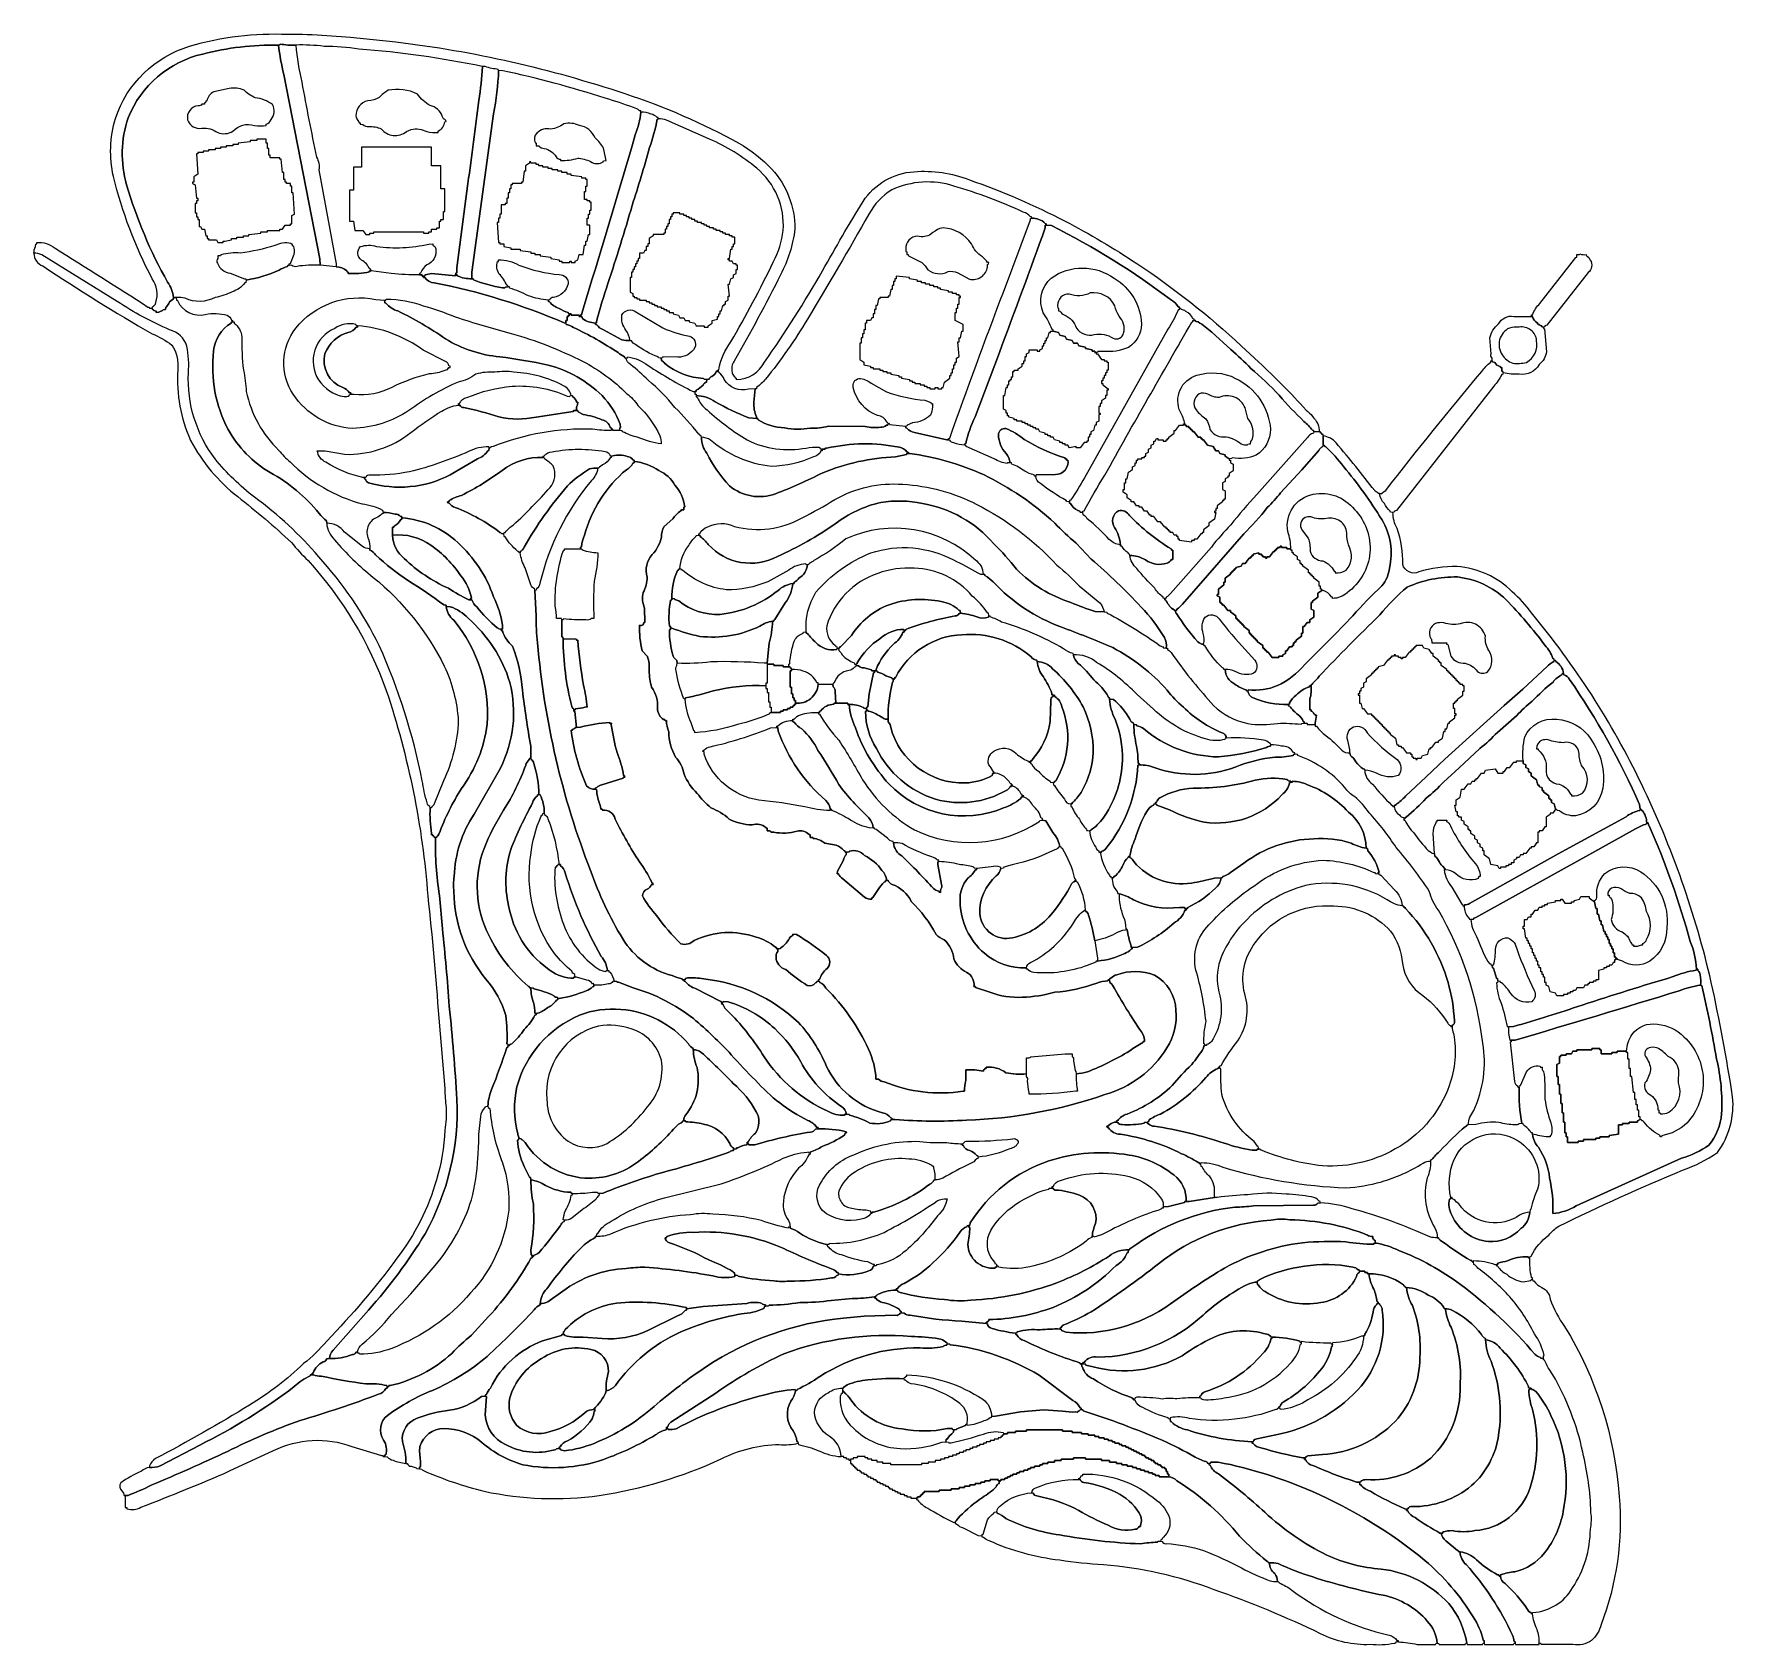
# Model space of a CAD drawing. Header units: millimetres. Extents: x 3818 to 296698, y 517 to 278183.
import ezdxf

# ---------------------------------------------------------------- set-up
doc = ezdxf.new("R2010")
doc.units = ezdxf.units.MM
for name, color, linetype, lineweight in [('01_MAIN_BUILDING_CLOSED', 7, 'CONTINUOUS', 13), ('02_PERIPHERAL_BUILDINGS', 7, 'CONTINUOUS', 13), ('03_POOLS_AND_WATER', 7, 'CONTINUOUS', 13), ('04_PATHS_ISLANDS_AND_BRIDGES', 7, 'CONTINUOUS', 13)]:
    doc.layers.add(name, color=color, linetype=linetype, lineweight=lineweight)

msp = doc.modelspace()

# ---------------------------------------------------------------- linework, layer by layer
at = {"layer": '01_MAIN_BUILDING_CLOSED', "linetype": 'CONTINUOUS'}
msp.add_lwpolyline([(107292, 204514), (107265, 204277), (107075, 204232, -0.1687967), (105938, 203090, 0.1506664), (98698, 191811, 0.0803687), (98226, 189772), (98053, 189710), (98032, 189468), (98271, 189443), (98322, 189259, 0.06987), (101042, 188773, -0.0461599), (100390, 183869, 0.0257), (100347, 177431), (99889, 177426, -0.2479031), (98945, 177213, -0.0434424), (95093, 177386), (95033, 177218), (94792, 177199), (94831, 174265), (95003, 174201), (95023, 173958), (97263, 173883), (97327, 173716), (97569, 173727, 0.0250013), (98562, 165923, -0.0339595), (99190, 162153, 0.2425438), (98401, 162016), (97181, 161883), (97118, 161710), (96875, 161690), (96895, 161447), (97067, 161384), (97338, 158681), (98034, 158706, -0.0484588), (103053, 159530), (103114, 159364), (103356, 159375), (103336, 159123, 0.0303248), (104332, 154332, -0.0514381), (105450, 150407), (105629, 150348), (105671, 150116), (105425, 150113), (105373, 149931), (101715, 148748, 0.1827739), (100823, 148286), (100614, 148260), (100579, 148032), (100791, 147982, 0.0893873), (101501, 145019), (101505, 144560), (101745, 144569), (101808, 144401, -0.4054813), (103976, 142865, 0.0223949), (108171, 135486, -0.0458584), (110290, 132086), (110306, 131879), (110490, 131826), (110532, 131597), (110292, 131588, -0.1668736), (109507, 130771, 0.3013602), (108695, 129644, 0.0547759), (111162, 126208, 0.0412187), (115332, 121356, 0.2552192), (117638, 121945, -0.2008053), (128300, 122513, -0.1119892), (131618, 120766), (131792, 120716), (131828, 120517), (132060, 120486), (132506, 120539), (132573, 120695, 0.131748), (133913, 122106, -0.2022932), (134605, 122799), (134606, 123032), (135262, 122957, -0.0351069), (140422, 119357, -0.4648383), (140523, 117116, 0.1223295), (139216, 115217), (139030, 115168), (139005, 114931), (139241, 114904), (139286, 114714, -0.1702769), (140344, 113723, -0.0895648), (147667, 103223, -0.0979577), (148958, 98032), (149412, 98023, 0.1867075), (150373, 97595, 0.13882), (163979, 95975), (164236, 95949, -0.083211), (164444, 97825), (164468, 99653, -0.0620759), (167477, 99421), (167481, 99654), (167681, 99684), (167739, 99856), (167939, 99886), (167940, 100116, -0.1885793), (171355, 99133, 0.0635699), (174884, 98958), (174884, 101736, 0.2393215), (175675, 101871), (181591, 102420), (182755, 102431), (182760, 101973, -0.2949113), (183001, 101288), (183276, 99507), (183409, 99417), (183449, 98958, 0.0631981), (185426, 99297, 0.0403712), (192696, 102906, -0.0555864), (194970, 104335), (195017, 104519), (195255, 104514, 0.1150463), (195037, 105690, -0.0187493), (190062, 113673, 0.1236152), (189295, 114723), (189236, 115162), (188993, 115142), (188931, 114969, 0.0846735), (187009, 114611, -0.0747689), (179790, 113034, -0.0596299), (174188, 112155, -0.1007685), (168580, 113024), (166145, 113830), (166094, 114011), (165856, 114005, 0.3022017), (164598, 116450, -0.173695), (162365, 118761, 0.1787015), (160744, 122086, -0.10324), (159332, 122989, 0.0770887), (155052, 128663, 0.1891223), (151761, 131621, -0.2288649), (151042, 132261), (150810, 132292), (150575, 132264), (150533, 132070), (150355, 132025, 0.0513007), (148444, 129335), (148260, 129289), (148264, 129051, -0.150035), (146988, 129397), (143230, 132582, -0.1546403), (142480, 133446), (142245, 133449), (142306, 133897), (143368, 135798, -0.1859795), (143816, 136704), (143866, 137153), (143634, 137184), (143599, 137384), (143428, 137436, 0.1262816), (142097, 138393), (140120, 138731, 0.1275341), (138158, 139547), (138068, 139688), (137616, 139699), (137589, 140135), (137418, 140196, 0.2783399), (135367, 140786, -0.118365), (131350, 140610, -0.291441), (130661, 140846), (130208, 140856), (130182, 141293), (130011, 141353, 0.2961896), (127599, 141856, -0.1147885), (123664, 142877, 0.0840522), (120513, 144818, -0.0548591), (118135, 147302, -0.1069417), (115894, 150617, 0.1470374), (114422, 153542, -0.1281678), (113238, 157915, -0.1017465), (112847, 159838), (112609, 159831), (112555, 160008), (112354, 160039, -0.2674783), (111308, 161977, 0.1834964), (110259, 165583, -0.0460905), (109862, 168427, 0.1115482), (109564, 170907), (108663, 171857, -0.0711528), (108218, 176273, 0.2162166), (108812, 176374), (108916, 176732), (109144, 176736), (109088, 179227, -0.1654275), (108839, 181902, 0.1115377), (109526, 184551, -0.26687), (110392, 188451, 0.1220663), (111997, 191450, -0.1554061), (112472, 193317), (113946, 194619, -0.0986805), (115347, 195996), (115416, 196158), (115856, 196181), (115861, 196629), (115990, 196712, 0.1470855), (114308, 200419, 0.1593665), (111528, 202963, 0.1168201)], format="xyb", close=True, dxfattribs=at)
at = {"layer": '02_PERIPHERAL_BUILDINGS', "linetype": 'CONTINUOUS'}
for points in [[(186921, 223264), (186921, 223032), (187153, 223032), (187847, 222106), (188310, 222106), (188310, 221875), (188773, 221875), (188773, 221644), (189005, 221644), (189005, 220255), (188773, 220255), (188773, 219792), (188542, 219792), (188542, 219329), (188310, 219329), (188310, 218866), (188079, 218866), (188079, 218403), (187847, 218403), (187847, 217940), (188079, 217940), (188079, 217708), (189005, 217014), (189005, 216782), (188773, 216782), (188773, 215856), (188542, 215856), (188542, 215394), (187847, 214931), (187847, 214468), (187616, 214468), (187616, 214005), (187384, 214005), (187384, 212847), (187616, 212847), (187616, 212616), (187384, 212616), (187384, 211458), (186921, 211227), (186921, 210764), (186690, 210764), (186458, 209838), (185995, 209606), (185995, 209144), (185764, 209144), (185764, 208681), (185532, 208681), (185532, 207986), (185301, 207986), (185301, 207755), (184838, 207755), (184144, 206829), (183449, 206829), (183449, 207060), (182292, 206829), (182060, 207292), (181597, 207292), (181597, 207523), (181134, 207523), (181134, 207755), (180671, 207755), (180671, 207986), (179745, 208218), (179514, 208681), (179051, 208681), (179051, 208912), (178588, 208912), (178588, 209144), (178125, 209144), (178125, 209375), (177199, 209606), (176968, 210069), (176505, 210069), (176505, 210301), (176042, 210301), (176042, 210532), (175579, 210532), (175579, 210764), (175116, 210764), (175116, 210995), (174653, 210995), (174653, 211227), (174190, 211227), (174190, 211458), (173264, 211458), (173264, 211690), (172801, 211690), (172801, 211921), (171875, 212153), (171875, 212384), (171644, 212384), (171644, 212847), (171412, 212847), (171412, 213310), (170949, 213542), (170949, 215856), (171181, 215856), (171412, 217245), (171644, 217245), (171644, 217708), (171875, 217708), (171875, 218403), (172106, 218403), (172106, 218634), (172338, 218634), (172338, 219097), (172569, 219097), (172569, 220023), (172801, 220023), (172801, 220255), (173495, 220255), (173495, 220486), (174190, 220949), (174190, 221412), (174421, 221412), (174421, 221875), (174653, 221875), (174653, 222569), (174884, 222569), (174884, 223032), (175347, 223264), (175347, 223727), (176736, 223727), (176736, 223495), (177199, 223495), (177199, 223727), (177662, 223958), (177662, 224421), (177894, 224421), (177894, 224884), (178125, 224884), (178125, 225347), (178356, 225347), (178356, 225810), (178588, 225810), (178819, 226736), (179051, 226736), (179051, 226968), (179514, 226968), (180440, 226736), (180671, 226273), (181597, 226042), (181829, 225579), (182755, 225347), (182986, 224884), (183681, 224884), (183912, 224421), (185069, 224190), (185069, 223958), (186227, 223727), (186227, 223495), (186690, 223495), (186690, 223264)], [(209838, 204977), (209838, 204745), (210069, 204745), (210069, 204282), (210532, 204051), (210532, 202894), (209838, 202431), (209838, 201968), (209606, 201968), (209606, 201736), (209144, 201505), (209144, 201042), (208681, 200810), (208681, 199653), (209144, 199421), (209144, 198032), (208912, 198032), (208912, 197801), (208681, 197801), (208681, 197569), (207755, 196875), (207755, 196412), (207523, 196412), (207523, 195949), (207292, 195949), (207292, 195718), (207523, 195718), (207292, 194560), (206366, 193866), (206366, 193403), (205440, 192708), (205440, 192245), (205208, 192245), (205208, 192014), (204977, 192014), (204282, 191088), (203819, 191088), (203819, 190856), (203356, 190856), (203356, 190625), (201273, 190856), (201273, 191088), (201042, 191088), (201042, 191551), (200810, 191551), (200810, 191782), (200347, 191782), (200116, 192245), (199653, 192245), (199653, 192477), (199421, 192477), (199421, 192708), (199190, 192708), (199190, 192940), (198958, 192940), (198958, 193171), (198727, 193171), (198032, 194097), (197569, 194097), (196875, 195023), (196412, 195023), (196412, 195255), (196181, 195255), (195718, 195949), (195255, 195949), (194792, 196644), (194329, 196644), (194329, 196875), (193866, 196875), (193403, 197569), (192940, 197569), (192940, 197801), (192245, 198264), (192245, 198727), (191551, 199190), (191551, 199653), (191782, 199653), (191782, 200810), (192014, 200810), (192014, 201505), (192245, 201505), (192477, 202662), (193171, 203125), (193171, 203588), (193634, 203819), (193634, 204282), (193866, 204282), (193866, 204745), (194097, 204745), (194097, 204977), (194792, 204977), (194792, 205208), (195255, 205208), (195255, 205440), (195486, 205440), (195486, 205903), (195949, 206134), (195949, 206597), (196412, 206829), (196412, 207292), (196875, 207523), (196875, 207986), (197106, 207986), (197338, 208449), (197569, 208449), (197569, 208218), (198495, 208218), (198495, 207986), (198958, 207986), (198958, 208218), (199190, 208218), (199190, 208449), (199421, 208449), (199421, 208681), (200347, 209375), (200347, 209838), (200579, 209838), (201273, 210764), (201968, 210764), (201968, 210995), (202199, 210995), (202199, 210764), (202431, 210764), (202431, 210532), (202894, 210532), (202894, 210301), (203125, 210301), (203125, 210069), (203356, 210069), (203356, 209838), (203588, 209838), (203588, 209606), (203819, 209606), (204514, 208681), (204977, 208681), (204977, 208449), (205208, 208449), (205208, 208218), (205440, 208218), (206134, 207292), (207060, 207060), (207523, 206366), (207986, 206366), (208218, 205903), (209144, 205671), (209144, 205440)], [(220486, 189468), (219792, 189468), (219792, 189699), (218866, 189699), (218866, 189931), (218634, 189931), (218634, 189699), (218171, 189699), (218171, 189468), (217940, 189468), (217940, 189236), (217708, 189236), (217708, 189005), (217477, 189005), (216782, 188079), (216319, 188079), (216319, 187847), (216088, 187847), (216088, 188079), (215625, 188079), (215625, 188310), (215394, 188310), (215394, 188542), (214931, 188542), (214931, 188773), (214005, 188542), (214005, 188310), (213773, 188310), (213773, 188079), (213542, 188079), (213542, 187847), (213310, 187847), (212616, 186921), (212153, 186921), (211921, 186458), (210995, 186227), (210995, 185995), (210764, 185995), (210764, 185764), (210532, 185764), (210532, 185532), (210301, 185532), (210301, 185301), (210069, 185301), (210069, 185069), (209144, 184375), (209144, 183681), (208912, 183681), (208912, 183218), (207986, 182523), (207986, 181597), (207755, 181597), (207755, 181366), (208218, 181134), (208218, 180208), (208449, 180208), (208449, 179977), (208681, 179977), (208681, 179745), (208912, 179745), (209606, 178819), (210069, 178819), (210069, 178588), (210995, 177894), (210995, 177431), (211227, 177431), (211227, 177199), (211458, 177199), (211458, 176968), (211690, 176968), (211690, 176736), (211921, 176736), (211921, 176505), (212153, 176505), (212153, 176273), (212384, 176273), (212384, 176042), (213310, 175347), (213310, 174884), (213542, 174884), (213542, 174653), (213773, 174653), (213773, 174421), (214005, 174421), (214005, 174190), (214236, 174190), (214236, 173958), (214468, 173958), (214468, 173727), (214699, 173727), (214699, 173495), (215625, 172801), (215625, 172338), (215856, 172338), (215856, 172106), (216088, 172106), (216088, 171875), (216319, 171875), (216319, 171644), (216551, 171644), (217245, 170718), (218403, 170718), (218403, 170949), (219097, 170949), (219097, 171181), (219560, 171412), (219560, 171875), (219792, 171875), (220255, 172569), (220718, 172569), (220718, 172801), (220949, 172801), (220949, 173264), (221181, 173264), (221181, 173495), (221412, 173495), (221412, 173727), (222338, 174421), (222338, 174884), (222569, 174884), (222569, 176042), (222801, 176042), (223264, 176736), (223727, 176736), (223727, 177199), (224421, 177662), (224421, 178819), (223958, 179051), (223958, 180208), (224190, 180208), (224190, 180440), (225116, 181134), (225116, 181829), (225810, 182292), (225810, 182523), (225579, 182523), (225579, 182986), (225347, 182986), (225347, 183681), (224421, 184375), (224421, 184606), (224190, 184606), (224190, 184838), (223958, 184838), (223958, 185069), (223727, 185069), (223727, 185301), (223495, 185301), (223495, 185764), (222569, 186458), (222569, 186690), (222338, 186690), (222338, 186921), (222106, 186921), (222106, 187384), (221644, 187616), (221644, 188079), (220949, 188542), (220949, 188773), (220718, 188773), (220718, 189236), (220486, 189236)], [(266088, 144560), (265625, 143866), (265162, 143866), (265162, 143634), (264468, 143171), (264468, 141551), (264236, 141551), (263773, 140856), (263310, 140856), (263310, 140625), (263079, 140625), (263079, 138773), (262847, 138773), (262384, 138079), (261921, 138079), (261921, 137847), (261690, 137847), (260995, 136921), (260532, 136921), (260532, 136690), (260069, 136690), (259838, 136227), (259375, 136227), (259375, 135995), (258912, 135764), (258912, 135301), (258449, 135301), (258449, 135069), (257986, 135069), (257986, 134838), (257523, 134838), (257523, 134606), (256597, 134606), (256597, 134375), (256366, 134375), (256134, 134838), (254977, 135069), (254745, 135995), (253819, 136690), (253819, 137384), (253588, 137384), (253588, 137847), (253125, 138079), (253125, 138542), (252662, 138773), (252662, 139236), (252199, 139468), (252199, 139931), (251505, 140394), (251505, 140856), (251273, 140856), (251273, 141088), (251042, 141088), (251042, 141551), (250347, 142014), (250347, 142477), (249884, 142708), (249884, 143171), (249421, 143171), (249421, 143403), (249190, 143403), (249190, 144097), (248958, 144097), (248727, 145255), (248958, 145255), (248958, 146181), (249653, 146644), (249884, 148032), (250347, 148032), (251042, 148958), (251505, 148958), (251736, 149421), (252199, 149421), (252199, 149653), (252431, 149653), (252431, 149884), (252662, 149884), (253356, 150810), (253819, 150810), (254051, 151273), (255671, 151505), (256134, 150810), (257060, 150810), (257060, 151042), (257292, 151042), (257755, 151736), (258218, 151736), (258912, 152662), (259375, 152662), (259375, 152894), (260532, 152894), (260532, 152431), (260995, 152199), (260995, 151736), (261458, 151505), (261458, 151042), (261921, 150810), (261921, 150347), (262847, 149653), (263079, 148727), (263310, 148727), (263310, 148495), (263773, 148264), (263773, 147801), (264005, 147801), (264005, 147569), (264931, 146875), (264931, 146412), (265162, 146412), (265162, 146181), (265394, 146181), (265394, 145718), (265856, 145486)], [(276505, 118866), (276505, 118634), (276273, 118634), (276273, 118171), (276042, 118171), (275810, 117708), (275347, 117708), (275347, 117477), (274884, 117477), (274884, 117245), (274421, 117245), (274421, 117014), (273495, 116782), (273495, 115162), (273032, 115162), (273032, 114931), (272569, 114931), (272569, 114699), (271875, 114699), (271875, 114468), (271644, 114468), (271644, 114236), (271181, 114236), (270949, 113773), (269792, 113773), (269560, 113310), (269097, 113310), (269097, 113079), (268634, 113079), (268634, 112847), (268171, 112847), (268171, 112616), (267477, 112616), (267477, 112384), (266319, 112384), (266088, 112847), (265162, 113079), (264931, 114005), (264468, 114236), (264468, 114699), (264236, 114699), (264236, 115625), (264005, 115625), (264005, 116088), (263773, 116088), (263773, 116551), (263542, 116551), (263542, 117245), (263310, 117245), (263310, 117708), (263079, 117708), (263079, 118403), (262847, 118403), (262847, 118866), (262616, 118866), (262616, 119329), (262384, 119329), (262384, 119792), (262153, 119792), (262153, 120486), (261921, 120486), (261921, 120949), (261690, 120949), (261690, 121412), (261458, 121412), (261458, 121875), (261227, 121875), (261227, 122338), (260995, 122338), (260764, 123958), (260532, 123958), (260532, 124421), (260764, 124421), (260764, 125579), (261227, 125579), (261458, 126042), (261921, 126042), (261921, 126505), (262153, 126505), (262616, 127199), (263079, 127199), (263310, 127662), (263773, 127662), (263773, 127894), (264236, 127894), (264236, 128125), (264699, 128125), (264699, 128356), (266088, 128588), (266088, 128819), (267014, 128819), (267014, 129051), (267245, 129051), (267708, 128356), (268866, 128356), (268866, 128588), (269329, 128588), (269329, 128819), (270255, 129051), (270486, 129514), (271875, 129514), (271875, 129282), (272801, 128588), (273032, 127431), (273264, 127431), (273264, 126505), (273495, 126505), (273727, 125347), (273958, 125347), (273958, 124653), (274190, 124653), (274421, 123495), (274653, 123495), (274653, 123032), (274884, 123032), (274884, 122569), (275116, 122569), (275116, 122106), (275347, 122106), (275347, 121412), (275579, 121412), (275579, 120949), (275810, 120949), (275810, 120486), (276042, 120486), (276042, 119792), (276273, 119792), (276273, 119097), (276505, 119097)], [(278356, 102894), (276736, 102894), (276736, 102662), (275810, 102662), (275810, 102431), (273958, 102431), (273958, 103125), (273727, 103125), (273727, 103356), (272338, 103356), (272338, 103125), (269792, 103125), (269792, 102894), (269097, 102894), (268866, 102431), (267940, 102431), (267940, 102199), (267014, 102199), (267014, 101968), (266782, 101968), (266782, 100810), (266319, 100579), (266319, 98495), (266551, 98495), (266551, 97106), (266782, 97106), (266782, 95486), (267014, 95486), (267014, 93866), (267245, 93866), (267245, 92245), (267477, 92245), (267477, 90625), (267708, 90625), (267708, 88773), (267940, 88773), (267940, 88079), (268171, 88079), (268171, 87153), (270023, 87153), (270023, 87384), (270949, 87384), (270949, 87616), (273032, 87616), (273032, 87847), (273727, 87847), (273727, 88079), (275347, 88079), (275347, 88310), (276968, 88542), (276968, 90162), (277662, 90162), (277662, 90394), (278819, 90394), (278819, 90625), (280208, 90625), (280208, 90856), (280671, 91088), (280671, 91551), (280440, 91551), (280440, 92708), (280208, 92708), (280208, 93634), (279977, 93634), (279977, 94560), (279745, 94560), (279745, 95718), (279514, 95718), (279282, 98495), (279051, 98495), (279051, 99884), (278819, 99884), (278819, 101505), (278588, 101505), (278588, 102662), (278356, 102662)]]:
    msp.add_lwpolyline(points, close=True, dxfattribs=at)
at = {"layer": '03_POOLS_AND_WATER', "linetype": 'CONTINUOUS'}
for points in [[(161458, 208218), (161483, 208456), (161668, 208506, -0.0045951), (170920, 233710), (175576, 246148), (175590, 246370), (175810, 246412, -0.1148855), (177021, 246231, -0.1611988), (178122, 245518), (178324, 245485), (178356, 245255), (178142, 245206), (178122, 244768, -0.0044551), (170226, 223293), (166052, 212189, 0.0563428), (164433, 207593), (164257, 207533), (164236, 207292, -0.0788701), (162372, 207739, -0.3144229), (161692, 208189)], [(179514, 226968), (179489, 227206), (179304, 227256, 0.0805102), (177786, 230101, -0.3209366), (179156, 236122, -0.3198293), (190022, 236087, -0.2551888), (194743, 228163, -0.2442608), (192505, 224161, -0.126403), (188094, 223483), (187228, 223456), (187164, 223284), (186921, 223264), (186690, 223264), (186690, 223495), (186227, 223495), (186227, 223727), (185069, 223958), (185069, 224190), (183912, 224421), (183681, 224884), (182986, 224884), (182755, 225347), (181829, 225579), (181597, 226042), (180671, 226273), (180440, 226736)], [(185887, 233555, -0.2070932), (182244, 233348, 0.4375006), (180272, 231400), (180288, 230979), (180424, 230886), (180440, 230440), (180668, 230437, 0.2160282), (181414, 229794, -0.2076625), (183513, 227495, 0.302057), (186591, 226373, -0.2076907), (189844, 225729, 0.4622024), (191652, 226635, 0.2699366), (190862, 229520, -0.0828471), (190148, 231352, 0.3210645)], [(202199, 210995, 0.0808992), (201442, 213016, -0.4609784), (204257, 219354, -0.1949203), (210961, 218831, -0.2655131), (216965, 210070, -0.2571067), (214522, 205617, -0.1521974), (210380, 205141), (210294, 205014), (209838, 204977), (209144, 205440), (209144, 205671), (208218, 205903), (207986, 206366), (207523, 206366), (207060, 207060), (206134, 207292), (205440, 208218), (205208, 208218), (205208, 208449), (204977, 208449), (204977, 208681), (204514, 208681), (203819, 209606), (203588, 209606), (203588, 209838), (203356, 209838), (203356, 210069), (203125, 210069), (203125, 210301), (202894, 210301), (202894, 210532), (202431, 210532), (202431, 210764), (202199, 210764)], [(204671, 216161, 0.4261352), (204139, 213399, 0.0599572), (205823, 211841, -0.1253347), (206524, 209996, 0.2967333), (209313, 208765, -0.1361494), (211915, 207521, 0.1404782), (212999, 207379), (213089, 207515), (213298, 207536), (213542, 207523), (213561, 207967, 0.2160567), (213955, 208960, 0.2104108), (213074, 211917), (212601, 213758, 0.4241999), (208119, 215542, -0.1670322), (206178, 216132, 0.1774479)], [(176736, 170023), (176696, 170246, -0.1934539), (175712, 170852, 0.1988722), (163775, 174651, 0.2697461), (152375, 167329), (152222, 167258), (152196, 167049), (151968, 167014), (151927, 166556), (151792, 166467, 0.0590827), (151042, 160069), (151091, 159621, -0.1934527), (151501, 158677, 0.3477721), (164340, 149097, 0.1141416), (169018, 150399), (169105, 150771), (169329, 150810), (169303, 151047), (169114, 151094, 0.1311758), (168404, 152196, -0.359335), (169285, 154558, -0.374791), (173132, 154150, 0.0505845), (175082, 152887), (175284, 152866), (175339, 152685), (175579, 152662), (175610, 152893), (175810, 152929), (175862, 153100, 0.1528797), (178982, 159676), (179106, 163252, -0.3563992), (179485, 164002), (179514, 164236), (179297, 164282), (179290, 164511, 0.0490683), (177820, 167403, -0.1515958)], [(193403, 159144, 0.0509788), (193878, 155452, -0.0435345), (194137, 152506), (194309, 152442), (194329, 152199, -0.1082888), (197078, 151707, 0.1721034), (210897, 151835, -0.0712969), (217751, 153545, 0.0701146), (220891, 153842), (220942, 154026), (221181, 154051), (221151, 154284), (220955, 154324, 0.2835407), (218866, 155440, 0.056737), (217014, 155671), (216972, 155450, 0.2106433), (216300, 155218, -0.0575935), (207985, 153589, -0.1745261), (195052, 158478, 0.1176072), (193937, 158956), (193856, 159099)], [(281829, 142245), (281787, 142024, 0.0824064), (279900, 141165), (271831, 136734), (252357, 125893), (252025, 125780), (251953, 125629), (251505, 125579, 0.1374086), (252506, 122645, 0.0382494), (254406, 118298), (254742, 117964), (254927, 117925), (254972, 117735), (255208, 117708), (255429, 117751, 0.060958), (255746, 120411, -0.4278591), (257900, 122396, -0.2583626), (259461, 120340, 0.0212), (262404, 113330, -0.3853824), (261990, 111390, -0.3159812), (258400, 112798, 0.0868597), (256795, 114648), (256634, 114708), (256573, 114871), (256134, 114931), (256115, 114688), (255943, 114625, 0.0984507), (256729, 111128, -0.0270338), (257766, 107103), (257986, 107060), (258873, 107117, 0.013754), (270669, 110813, -0.0062386), (286371, 115712, -0.0703156), (290343, 116801), (290394, 117014, 0.0918939), (289335, 121743, 0.0354054), (282252, 141726), (282121, 141816), (282051, 142205)], [(205671, 103819), (205651, 104062), (205480, 104126, -0.054251), (205854, 107986, 0.0450172), (204116, 116847, -0.2602064), (206366, 124653, -0.0627068), (214070, 131300, -0.156315), (226042, 135763, -0.1048818), (234805, 133665), (234998, 133637), (235079, 133494), (235532, 133449), (235768, 133421), (235810, 133228), (235989, 133184), (238341, 130702, -0.1641778), (239699, 127894, -0.1305658), (237079, 128978, 0.1877618), (222988, 131410, 0.1422519), (212442, 125058, 0.1196315), (208048, 117878, 0.1264792), (208236, 112403, -0.2042215), (206794, 104549, -0.1897317), (205957, 104032), (205909, 103845)], [(272801, 128588), (272829, 128822, 0.3561841), (273209, 129572, -0.2100051), (274606, 133496, -0.316248), (280793, 133802, -0.2822833), (285299, 124192, -0.2474488), (282333, 118362, -0.2762058), (277630, 118370), (276793, 118656), (276743, 118841), (276505, 118866), (276505, 118634), (276273, 118634), (276273, 118171), (276042, 118171), (275810, 117708), (275347, 117708), (275347, 117477), (274884, 117477), (274884, 117245), (274421, 117245), (274421, 117014), (273495, 116782), (273495, 115162), (273032, 115162), (273032, 114931), (272569, 114931), (272569, 114699), (271875, 114699), (271875, 114468), (271644, 114468), (271644, 114236), (271181, 114236), (270949, 113773), (269792, 113773), (269560, 113310), (269097, 113310), (269097, 113079), (268634, 113079), (268634, 112847), (268171, 112847), (268171, 112616), (267477, 112616), (267477, 112384), (266319, 112384), (266088, 112847), (265162, 113079), (264931, 114005), (264468, 114236), (264468, 114699), (264236, 114699), (264236, 115625), (264005, 115625), (264005, 116088), (263773, 116088), (263773, 116551), (263542, 116551), (263542, 117245), (263310, 117245), (263310, 117708), (263079, 117708), (263079, 118403), (262847, 118403), (262847, 118866), (262616, 118866), (262616, 119329), (262384, 119329), (262384, 119792), (262153, 119792), (262153, 120486), (261921, 120486), (261921, 120949), (261690, 120949), (261690, 121412), (261458, 121412), (261458, 121875), (261227, 121875), (261227, 122338), (260995, 122338), (260764, 123958), (260532, 123958), (260532, 124421), (260764, 124421), (260764, 125579), (261227, 125579), (261458, 126042), (261921, 126042), (261921, 126505), (262153, 126505), (262616, 127199), (263079, 127199), (263310, 127662), (263773, 127662), (263773, 127894), (264236, 127894), (264236, 128125), (264699, 128125), (264699, 128356), (266088, 128588), (266088, 128819), (267014, 128819), (267014, 129051), (267245, 129051), (267708, 128356), (268866, 128356), (268866, 128588), (269329, 128588), (269329, 128819), (270255, 129051), (270486, 129514), (271875, 129514), (271875, 129282)], [(278356, 102894, -0.1313775), (279256, 105698, -0.2885892), (283668, 107511, -0.1758599), (288236, 105366, -0.4144571), (288711, 90456, -0.1520277), (284428, 88303), (284372, 88121), (284144, 88079), (284134, 88318, -0.1177509), (281391, 90641), (281142, 90837), (280954, 90873), (280908, 91062), (280671, 91088), (280671, 91551), (280440, 91551), (280440, 92708), (280208, 92708), (280208, 93634), (279977, 93634), (279977, 94560), (279745, 94560), (279745, 95718), (279514, 95718), (279282, 98495), (279051, 98495), (279051, 99884), (278819, 99884), (278819, 101505), (278588, 101505), (278588, 102662), (278356, 102662)], [(282217, 103429, 0.4441023), (281587, 101945, -0.1615223), (282483, 99666, -0.1353158), (281523, 97417, 0.3833416), (282554, 95285, -0.2235046), (283757, 92784), (283897, 92693), (283912, 92245), (284150, 92252), (284211, 92086, 0.1616642), (285650, 92360, 0.3560548), (287288, 97425), (287335, 99605, 0.2612013), (285505, 101941, 0.1056636), (283552, 103457, 0.1586145)], [(248032, 77662, -0.1493188), (248576, 84063, -0.4598332), (259649, 87427, -0.3220504), (263022, 79108, 0.0545006), (261869, 75658), (261732, 75572), (261690, 75116, 0.145348), (259915, 74575, -0.3749317), (249943, 75869, 0.103301), (248305, 77437), (248265, 77632)], [(89468, 80671, 0.0508692), (89906, 76480, -0.0559413), (89492, 68638), (89507, 67783), (89679, 67720), (89699, 67477), (89937, 67502), (89986, 67688, 0.1525179), (90875, 68153, 0.0216952), (94559, 72801, -0.2149654), (95224, 73495), (95255, 73727), (95048, 73773, -0.0676739), (95430, 75404, 0.0914034), (96446, 78055), (96622, 78115), (96644, 78356), (96401, 78376), (96337, 78549, -0.1151438), (91988, 79720, 0.1117318)], [(169792, 65856), (169766, 66093), (169577, 66140, 0.1236773), (168743, 67354, -0.2904307), (169111, 72556, -0.1281756), (174962, 77585, -0.0729783), (178740, 79103), (178826, 79240), (179282, 79282), (179517, 79254), (179562, 79063), (179876, 78933, -0.0829028), (184041, 78022, -0.3765865), (186809, 73144, 0.0765606), (186227, 70949), (186187, 70726, 0.1933782), (185203, 70121, -0.1109654), (175486, 65718, -0.1140646), (170096, 65662), (170034, 65836)], [(161227, 52431), (161187, 52208, 0.2326007), (160542, 51949, -0.0749051), (156597, 51736, 0.1462535), (139310, 46802, -0.0348154), (135354, 44543), (135306, 44355), (135069, 44329, -0.1104869), (134305, 42547, 0.3147895), (134676, 37454, -0.1157167), (135335, 35602), (135511, 35543), (135532, 35301), (135579, 35084, -0.0444819), (139090, 33997, 0.0951181), (142940, 32986, 0.2639823), (140888, 36490, -0.2263436), (138336, 40624, -0.2670181), (140718, 44004, -0.1526826), (143171, 44792), (143403, 44823), (143440, 45021), (143614, 45071), (143980, 45375, -0.067195), (147551, 46199, -0.0467095), (153819, 46412), (153852, 46642), (154057, 46673), (154099, 46845), (154285, 46876), (154282, 47106, -0.1352899), (167403, 42866, -0.2430526), (168866, 39931), (169580, 39938), (173892, 40691), (177904, 41073), (181122, 40844, 0.061984), (183393, 40682, 0.3582902), (184141, 41060), (184375, 41088), (184349, 41325), (184160, 41371, 0.1743448), (182921, 42643), (177100, 47007, 0.1053828), (161775, 52257), (161685, 52391)]]:
    msp.add_lwpolyline(points, format="xyb", close=True, dxfattribs=at)
at = {"layer": '04_PATHS_ISLANDS_AND_BRIDGES', "linetype": 'CONTINUOUS'}
for points in [[(24190, 230903), (24221, 231135, 0.2474522), (24829, 231885, 0.2384505), (24190, 235995, -0.0599824), (17508, 253619, -0.1272028), (17853, 263628, -0.2446548), (30646, 276067, -0.0846604), (47569, 278125, -0.0330015), (54283, 277894), (58406, 277619), (66187, 276835, -0.0509766), (105642, 267911, -0.0470377), (125335, 259363, -0.0707334), (131035, 254878, -0.1837198), (134999, 244626, -0.0908129), (132523, 236690, -0.0148416), (124504, 221793, 0.3076387), (124488, 219163), (124632, 219077), (124690, 218903), (124884, 218866), (124884, 218634, 0.2868291), (129749, 221640, 0.0225871), (139742, 237341, -0.0108938), (146743, 249322, -0.2378923), (155508, 254445, -0.1157602), (165075, 253038, -0.0368128), (181564, 245916, -0.0274861), (193939, 238615, -0.042709), (211921, 224421), (214931, 221644, -0.0247487), (223090, 213368, -0.0933219), (225126, 211007, -0.1077048), (225347, 209606), (224421, 209606), (224390, 209838), (224190, 209873, 0.0558669), (222743, 211400, -0.0255206), (218461, 215914, 0.0239833), (213600, 220544, 0.029699), (210127, 223785), (206860, 226767, 0.0577327), (204489, 228546), (204114, 228616), (204059, 228797), (203819, 228819), (203793, 229056), (203604, 229103, 0.179547), (202357, 230365, 0.1666981), (201567, 230699), (201513, 230880), (201273, 230903), (201246, 231138), (201052, 231180, 0.1470818), (199884, 232292, 0.0463656), (179199, 245154), (178356, 245255), (178324, 245485), (178122, 245518, 0.1611988), (177021, 246231, 0.1148855), (175810, 246412), (175779, 246643), (175578, 246678, 0.170863), (174352, 247500, 0.0362127), (162384, 251968, 0.1886273), (151695, 251314, 0.1409979), (147758, 247150, -0.0054984), (137153, 229051, -0.037839), (129918, 218693, -0.0558503), (128392, 217245), (128356, 217045), (128125, 217014), (126983, 216990, -0.3457222), (122817, 218650, 0.1339867), (121910, 219791), (121875, 219992), (121644, 220023), (121666, 220264), (121845, 220320, -0.1063947), (123945, 225129, 0.0183568), (131266, 238872, 0.0926089), (132974, 244341, 0.2416997), (128414, 255035, 0.0730163), (120254, 260069), (112843, 263304, 0.1172882), (111458, 263542), (111423, 263770), (111215, 263796, 0.1485502), (110199, 264366, 0.1109924), (108449, 264699), (108414, 264927), (108205, 264953, 0.1539789), (107158, 265491, 0.0261517), (102286, 267101, 0.0258887), (84619, 271860), (83912, 271875), (83863, 272089, -0.0612909), (81615, 272552), (81134, 272569, 0.0327752), (59843, 275583, 0.0315289), (53822, 276044, 0.0380887), (48958, 276273, -0.0571705), (46238, 276448), (46187, 276288), (45949, 276273, 0.0657622), (32906, 274733, 0.2453521), (20060, 263737, 0.1532178), (19792, 252199, 0.0568765), (26850, 235415, -0.1143925), (27894, 232755), (27862, 232523, 0.1664051), (27042, 231753), (26687, 231183), (26527, 231112), (26505, 230671), (26061, 230652), (25985, 230499), (25334, 230261), (24884, 230208), (24875, 230434), (24507, 230501), (24434, 230650), (24225, 230675)], [(27894, 232755, 0.1143925), (26850, 235415, -0.0568765), (19792, 252199, -0.1532178), (20060, 263737, -0.2453521), (32906, 274733, -0.0657622), (45949, 276273, 0.0288355), (46875, 271181), (53101, 239452), (53125, 238310, 0.0463456), (49161, 238134, -0.2649602), (48259, 238271), (47801, 238310), (47826, 238548), (48012, 238597), (48645, 240243, 0.3417047), (48101, 242081, 0.16909), (45331, 241706, -0.0381403), (39443, 240418, 0.0880384), (36053, 240104), (35976, 239950), (35532, 239931), (35525, 239480, 0.3194938), (35444, 238658, 0.2669957), (37645, 236950), (40129, 235998), (40351, 235985), (40394, 235764), (40333, 235326), (40169, 235266, -0.1587435), (38001, 233758, -0.074661), (35050, 232774, -0.2358892), (29854, 232631, 0.0697716), (28356, 232755)], [(45949, 276273), (46187, 276288), (46238, 276448, 0.0571705), (48958, 276273, 0.0410179), (49980, 269888, 0.0097944), (52546, 256946, -0.1657225), (52922, 254763), (55893, 238567), (55903, 238079), (53125, 238310), (53101, 239452), (46875, 271181, -0.0288355)], [(48958, 276273, 0.0410179), (49980, 269888, 0.0097944), (52546, 256946, -0.1657225), (52922, 254763), (55893, 238567), (55903, 238079, -0.1605644), (57725, 237355), (57789, 237187), (57986, 237153), (57986, 236921, 0.0767317), (61632, 237175), (61683, 237360), (61921, 237384), (61895, 237621), (61706, 237668, 0.1583843), (60273, 239208, -0.461046), (60084, 241536, -0.1562404), (62866, 241570, 0.090817), (71871, 241981), (72569, 242014), (72568, 241780, -0.2889506), (73067, 241135, -0.3554759), (71557, 238397, 0.1627363), (70469, 236974), (70280, 236927), (70255, 236690), (70718, 236690), (70718, 236458), (70949, 236458), (71187, 236483), (71238, 236667), (72359, 236889), (76455, 236479), (76505, 236690), (76524, 236933), (76696, 236996), (76729, 237857), (78607, 252412, 0.0079195), (80480, 266742, 0.0324724), (81134, 272569, 0.0327752), (59843, 275583, 0.0315289), (53822, 276044, 0.0380887)], [(81134, 272569, -0.0324724), (80480, 266742, -0.0079195), (78607, 252412), (76729, 237857), (76696, 236996), (76524, 236933), (76505, 236690), (76743, 236665), (76793, 236480, 0.1044623), (79282, 235995), (79295, 237150), (83052, 264401, 0.0387228), (83912, 271875), (83863, 272089, -0.0612909), (81615, 272552)], [(83912, 271875, -0.0387228), (83052, 264401), (79295, 237150), (79282, 235995), (79520, 235971), (79571, 235786, 0.0508765), (84579, 234442), (84986, 234438), (85075, 234568), (85532, 234606), (85504, 234840), (85311, 234883, 0.0967386), (84024, 236802, -0.250985), (83739, 238948), (83919, 238998), (83912, 239236, -0.1486783), (87421, 238347, 0.071635), (94357, 236718, -0.4604671), (95885, 235104, -0.3058835), (93387, 232774, 0.3117956), (92711, 232321), (92477, 232292), (92508, 232060), (92708, 232025, 0.1657569), (94322, 230896, 0.0697021), (95894, 230188), (95943, 230002), (96181, 229977), (96412, 229977), (96412, 229745), (97801, 229745), (97801, 229514), (98032, 229514), (98055, 229754), (98234, 229810), (98250, 230018, 0.0024738), (107474, 260813, 0.0605643), (108449, 264699), (108414, 264927), (108205, 264953, 0.1539789), (107158, 265491, 0.0261517), (102286, 267101, 0.0258887), (84619, 271860)], [(37489, 268761), (34797, 268212, 0.2095705), (33588, 266644), (33459, 266541), (33411, 266357), (33221, 266316), (33218, 266088), (32773, 266069, -0.2851314), (32108, 265808, 0.4438477), (30295, 263391, 0.3689785), (32760, 261927, -0.1907284), (35490, 261185, 0.2308198), (38103, 261434, -0.298168), (41819, 262422, 0.0744633), (43866, 262384), (43869, 262614, 0.1711791), (44683, 263419, 0.3004592), (44948, 266013, 0.1304614), (41963, 267195, -0.086853), (40029, 268502, 0.1646707)], [(64856, 268477, 0.0731129), (63335, 267221, -0.1212894), (61352, 266657, 0.3503405), (59296, 264104, 0.1382545), (59827, 263068), (59875, 262885), (60066, 262844), (60069, 262616), (60511, 262594, 0.191095), (61532, 262227, -0.1253702), (63685, 261833, 0.4143549), (68021, 261378), (68814, 261740, -0.1834809), (71536, 261351, 0.0582092), (73495, 261227), (73495, 261458, 0.2516534), (74655, 263054), (74884, 263079), (74838, 263294, -0.2339941), (74206, 264022, 0.2496175), (72115, 265865, -0.1205478), (69920, 267836, 0.1604436)], [(108449, 264699, -0.0605643), (107474, 260813, -0.0024738), (98250, 230018), (98234, 229810), (98055, 229754), (98032, 229514), (98259, 229478), (98363, 229122, 0.1381051), (100579, 228356), (100793, 228405), (100793, 228641, -0.0178992), (102761, 235202, 0.0087378), (106928, 248628, 0.0113022), (109925, 258593, 0.0445809), (111244, 263493), (111458, 263542), (111423, 263770), (111215, 263796, 0.1485502), (110199, 264366, 0.1109924)], [(95171, 262699, -0.1135636), (92920, 261758, 0.2653545), (90513, 261108, 0.321039), (90221, 259431), (90375, 259355), (90394, 258912), (90837, 258893, 0.1938518), (91786, 258452, -0.2125681), (93825, 257020, 0.2615946), (94552, 256589), (94560, 256366, 0.0748164), (97601, 256771), (97799, 256777, -0.0870412), (100030, 256050, 0.2833357), (101928, 256172), (101989, 256340), (102431, 256366), (102010, 258492, 0.0787419), (100552, 260274, 0.2591318), (97830, 262413, 0.1681124)], [(111458, 263542), (111244, 263493, -0.0445809), (109925, 258593, -0.0113022), (106928, 248628, -0.0087378), (102761, 235202, 0.0178992), (100793, 228641), (100793, 228405), (100579, 228356), (100610, 228125), (100811, 228090, 0.1463937), (101969, 227201), (105124, 225495, 0.0881993), (106597, 225347, 0.095368), (105851, 227148, -0.2166189), (105177, 229789, -0.4612145), (107591, 230276), (112234, 227511, 0.0589382), (116825, 226084, -0.4389456), (117747, 224146, -0.2806225), (114808, 222485), (112228, 222530), (112164, 222358), (111921, 222338), (111984, 221902, -0.1910804), (112569, 221364, 0.1527782), (119242, 218806), (119333, 218674), (119792, 218634), (120227, 218697, -0.2333534), (120657, 219161, 0.1658391), (121412, 219992), (121644, 220023), (121666, 220264), (121845, 220320, -0.1063947), (123945, 225129, 0.0183568), (131266, 238872, 0.0926089), (132974, 244341, 0.2416997), (128414, 255035, 0.0730163), (120254, 260069), (112843, 263304, 0.1172882)], [(175810, 246412), (175779, 246643), (175578, 246678, 0.170863), (174352, 247500, 0.0362127), (162384, 251968, 0.1886273), (151695, 251314, 0.1409979), (147758, 247150, -0.0054984), (137153, 229051, -0.037839), (129918, 218693, -0.0558503), (128392, 217245), (128356, 217045), (128125, 217014), (127898, 214699, 0.1027415), (128342, 212170), (128356, 211921), (128590, 211892), (128630, 211697, 0.1354837), (133214, 210298, 0.0825002), (137684, 210233, 0.0596206), (140739, 210565), (147094, 210520, 0.0839952), (149779, 210407, 0.1863197), (150790, 210749), (151005, 210770), (151042, 210995), (151016, 211232), (150827, 211279, 0.2712737), (149246, 212440, -0.2633063), (145056, 217265, -0.4453702), (145994, 218794, -0.174357), (148113, 218020), (150748, 216488, 0.0607703), (157410, 215049), (158404, 214654), (158447, 214465), (158681, 214468, -0.1520358), (158356, 212477, -0.1793126), (155254, 211182), (154320, 210761), (154283, 210563), (154051, 210532), (154082, 210301), (154283, 210267, 0.2101752), (155585, 209520), (161204, 208226), (161458, 208218), (161483, 208456), (161668, 208506, -0.0045951), (170920, 233710), (175576, 246148), (175590, 246370)], [(159968, 244662, 0.0874868), (158431, 243653, -0.19706), (156137, 243315, 0.4444239), (154113, 241124), (154130, 240702), (154266, 240608), (154282, 240162), (154511, 240159), (154551, 239968), (156852, 238797, -0.0719766), (157913, 237542, 0.2886818), (161378, 237222, -0.1705194), (162977, 237051), (165073, 235918, 0.4399802), (168172, 238054), (168186, 238481), (168363, 238542), (168403, 238773), (168163, 238782, 0.1320102), (167302, 239755, -0.1425123), (165419, 242039, 0.2352002), (160553, 244759)], [(164236, 207292), (164257, 207533), (164433, 207593, -0.0563428), (166052, 212189), (170226, 223293, 0.0044551), (178122, 244768), (178142, 245206), (178356, 245255), (179199, 245154, -0.0463656), (199884, 232292, -0.1470818), (201052, 231180), (201246, 231138), (201273, 230903), (201248, 230665), (201062, 230616, -0.0483078), (199289, 227331), (184882, 201692, -0.0226843), (182521, 197838), (182323, 197801), (182292, 197569), (181844, 197620), (181771, 197771, -0.037004), (177304, 200684, -0.2160774), (176505, 201968), (176556, 202179), (179932, 202244, 0.4500517), (182060, 204745), (181827, 204744), (181786, 204934), (181603, 204983), (181501, 205113, -0.0586926), (174514, 208310, 0.072762), (171356, 210191, 0.4533337), (170080, 209098, 0.1880476), (171395, 205886, -0.1147675), (172106, 204282), (171658, 204253), (171584, 204138, -0.0918106), (169329, 204977), (164510, 207068), (164469, 207262)], [(3819, 240394, -0.1232451), (4068, 241537), (4121, 241944), (4293, 242004), (4282, 242245, -0.2015031), (7450, 241246, -0.0066675), (23470, 231126), (23658, 231093), (23737, 230948), (24190, 230903), (24225, 230675), (24434, 230650), (24507, 230501), (24875, 230434), (24884, 230208), (25334, 230261), (25985, 230499), (26061, 230652), (26505, 230671), (26527, 231112), (26687, 231183), (27042, 231753, -0.1664051), (27862, 232523), (27894, 232755), (28356, 232755), (28407, 232307), (28558, 232234, 0.3615023), (33350, 229845, -0.1206241), (37120, 229713, -0.2354383), (37864, 228871), (38053, 228825), (38079, 228588), (37846, 228558), (37805, 228363, 0.2361548), (34782, 223551, 0.151975), (37308, 209993, 0.1324773), (44514, 202616, -0.0946697), (52967, 195560, 0.0686099), (54220, 194301), (54282, 193866, 0.1878468), (55606, 191023, 0.0510053), (62311, 184533, -0.1058167), (74553, 169229, -0.0914251), (76965, 159836, -0.1014978), (74389, 149454), (72815, 145476, -0.2351705), (72372, 145024), (72338, 144823), (72106, 144792), (72077, 145025, -0.2995713), (71594, 145671, -0.0392982), (70762, 149466, 0.0553216), (63310, 172801, 0.0718505), (52894, 188079, 0.0598308), (41843, 198324, -0.0567237), (35038, 204946, -0.1754839), (30440, 219792, 0.0748512), (30151, 224364, 0.2672456), (27206, 227206, -0.0458384), (18183, 232072), (5157, 240110, 0.1288003)], [(3819, 240394, 0.325704), (5341, 238211, 0.0170248), (24190, 226505, -0.0729632), (27582, 224573, -0.1842301), (28588, 220255, 0.1201983), (30826, 208141, 0.1060847), (38948, 198439, -0.0209708), (48190, 190551, 0.0357335), (51073, 187415, -0.0984239), (64554, 165017, -0.061851), (71712, 129582, -0.0087188), (73595, 108548), (74651, 96410, 0.0400041), (74879, 93166, -0.0433517), (74658, 89231, -0.0598977), (73218, 80717, -0.0920791), (66392, 67173, -0.0337261), (54282, 52894, -0.0461174), (50290, 49016, -0.0528776), (40995, 41875, -0.0176114), (24762, 32646, 0.1475701), (23743, 31380), (23727, 31134, 0.1080129), (25566, 31379), (32391, 34970, 0.0462078), (48692, 45058, -0.0928819), (51452, 46893), (51499, 47081), (51736, 47106), (51761, 47344), (51948, 47393, -0.1898651), (53687, 49321, 0.2029045), (54307, 49825), (54745, 49884, -0.2050761), (55391, 51322), (61458, 58218, 0.0445225), (71225, 71368, 0.1380161), (76736, 94560, 0.0097631), (75416, 110601, 0.0096245), (74214, 123982), (73703, 129721, -0.0443007), (73032, 139699), (72802, 139732), (72771, 139936), (72599, 139978), (72568, 140164), (72338, 140162), (72355, 140411, -0.0538314), (72106, 144792), (72077, 145025, -0.2995713), (71594, 145671, -0.0392982), (70762, 149466, 0.0553216), (63310, 172801, 0.0718505), (52894, 188079, 0.0598308), (41843, 198324, -0.0567237), (35038, 204946, -0.1754839), (30440, 219792, 0.0748512), (30151, 224364, 0.2672456), (27206, 227206, -0.0458384), (18183, 232072), (5157, 240110, 0.1288003)], [(47801, 238310), (47826, 238548), (48012, 238597), (48645, 240243, 0.3417047), (48101, 242081, 0.16909), (45331, 241706, -0.0381403), (39443, 240418, 0.0880384), (36053, 240104), (35976, 239950), (35532, 239931), (35525, 239480, 0.3194938), (35444, 238658, 0.2669957), (37645, 236950), (40129, 235998), (40351, 235985), (40394, 235764, 0.0641659), (46081, 237484, -0.078023), (47514, 238099), (47563, 238285)], [(61921, 237384), (61895, 237621), (61706, 237668, 0.1583843), (60273, 239208, -0.461046), (60084, 241536, -0.1562404), (62866, 241570, 0.090817), (71871, 241981), (72569, 242014), (72568, 241780, -0.2889506), (73067, 241135, -0.3554759), (71557, 238397, 0.1627363), (70469, 236974), (70280, 236927), (70255, 236690, -0.042217), (65394, 236921)], [(261921, 229514), (261946, 229751), (262133, 229801, -0.1094532), (263408, 231731), (269586, 239672), (269759, 239730), (269792, 240162), (270227, 240155), (270295, 240268, 0.1023477), (271412, 240162), (271413, 239931, -0.2127017), (272086, 239220, -0.3793525), (271740, 237056), (264592, 228018), (264282, 227883), (264240, 227690), (264005, 227662), (263768, 227688), (263721, 227877, -0.1779596), (262910, 228419, -0.2033238), (262144, 229474)], [(47801, 238310), (47563, 238285), (47514, 238099, 0.078023), (46081, 237484, -0.0641659), (40394, 235764), (40333, 235326), (40169, 235266, -0.1587435), (38001, 233758, -0.074661), (35050, 232774, -0.2358892), (29854, 232631, 0.0697716), (28356, 232755), (28407, 232307), (28558, 232234, 0.3615023), (33350, 229845, -0.1206241), (37120, 229713, -0.2354383), (37864, 228871), (38053, 228825), (38079, 228588), (38309, 228556), (38342, 228353, -0.1867143), (39672, 226015, 0.0415245), (39931, 220255, -0.0403775), (40418, 216575, 0.1506849), (46007, 206424, 0.0498603), (47959, 204441, 0.132475), (60394, 197199, -0.0795509), (63924, 196136), (64005, 195718, -0.0544131), (66051, 195449, -0.2059119), (67001, 195045), (67210, 195019), (67245, 194792, -0.1701707), (76868, 190526, -0.1241059), (83053, 181202, -0.0698359), (84577, 176299), (84586, 175630), (84375, 175579), (84400, 175341), (84586, 175292, 0.1484868), (86329, 172671, -0.0720156), (88011, 165095, 0.0116251), (89443, 155416), (89468, 153356), (89497, 153123, -0.3021459), (89977, 152474, -0.0776324), (90856, 147106), (91084, 147071, -0.1102013), (91782, 143866), (91813, 143634, -0.2455682), (92424, 142886, -0.06544), (94329, 135069), (94560, 135038), (94595, 134837, -0.1843921), (95397, 133591, 0.0549155), (101597, 119190, -0.1480622), (102662, 116782), (102893, 116750), (102925, 116547), (103089, 116487, -0.1282093), (103819, 114931), (104276, 114889), (104361, 114751), (104564, 114733), (107086, 113799, -0.0932262), (117508, 108481, -0.0299912), (124016, 102257, 0.0258536), (128183, 97859, 0.0984998), (137229, 90933, -0.1415992), (138773, 89734), (138973, 89699), (139005, 89468, -0.0711883), (143806, 88979), (143866, 88773), (143627, 88750), (143544, 88378, -0.0498298), (139700, 86458, -0.0760729), (137657, 85522), (137616, 85301), (137587, 85067), (137394, 85024, -0.1158576), (135606, 82681, 0.1656413), (132992, 76962, 0.1757147), (133860, 73678, -0.1479462), (134144, 72569), (134185, 72348, -0.109313), (135837, 71485, 0.078152), (140371, 69569), (140625, 69560), (140868, 69580), (140931, 69752, 0.1098267), (150347, 71644, 0.0310757), (159520, 77054, -0.1470759), (161227, 77431, -0.1713149), (159556, 74471, -0.055689), (154149, 68537, -0.1328955), (149251, 66055), (149031, 66051), (148969, 65877), (148727, 65856), (148503, 65818, -0.3034767), (147714, 65017, -0.1409048), (142477, 64468), (142444, 64237), (142240, 64207, -0.234348), (141313, 63780, -0.039813), (133981, 63243, -0.0834951), (131360, 63305, -0.0458322), (125414, 64055), (125201, 64063), (125111, 64196), (124653, 64236), (124610, 64016, -0.1309561), (120851, 64138, 0.0289886), (109143, 65625, 0.040891), (105897, 65399, 0.1485909), (94977, 61504), (92422, 59663, -0.1325863), (91088, 59375), (91054, 59147, 0.1612516), (90067, 58313, -0.0194645), (81928, 50248, -0.0735282), (72492, 44406, 0.0610994), (64761, 40100, 0.3922751), (64084, 35843, -0.2199019), (64445, 33275), (64261, 33224), (64236, 32986), (64684, 32936, 0.1500727), (65708, 32374, 0.079936), (67940, 31829, 0.0871392), (67322, 35604, -0.3528828), (69895, 39596, -0.0616731), (75443, 40992, 0.1295927), (80953, 43325), (81597, 43403), (81627, 43636), (81822, 43676, -0.1004114), (82510, 44805, -0.1936349), (91504, 52941), (94734, 53842), (94785, 54026), (95023, 54051), (95075, 54497), (95230, 54566), (95369, 54871, -0.167249), (104220, 59438, -0.079548), (116277, 58669), (116319, 58449), (119166, 58844), (126712, 59399, -0.1396866), (129292, 59394, 0.2326037), (129937, 59135), (129977, 58912), (130435, 58952), (130527, 59084, 0.0319463), (135832, 59538, 0.0368012), (141252, 59905), (144860, 60233, 0.0383148), (148727, 60532), (148959, 60563), (148996, 60762, -0.1416107), (152431, 61690), (152462, 61921), (152663, 61956, -0.1463474), (153821, 62846, 0.0684606), (158813, 66419, 0.0525157), (163474, 71711, -0.1821169), (164644, 72589), (164693, 72776), (164931, 72801), (165148, 72846), (165195, 73258, -0.1728109), (178760, 83972, -0.1180399), (192604, 84965, -0.1319565), (200285, 81535, -0.2530489), (202431, 76968), (202924, 76973), (207292, 77662), (207292, 78160, 0.2085295), (206496, 81265, -0.0881236), (205183, 82934), (205029, 83003), (204977, 83449), (204739, 83474), (204690, 83661), (204495, 83689, 0.0363297), (201637, 85202, 0.0803727), (191089, 88543, -0.2442226), (189028, 89676), (188825, 89710), (188773, 89931), (189018, 89940), (189059, 90132), (189239, 90177, -0.225732), (190394, 90625), (190425, 90856), (190625, 90892, -0.1657667), (192239, 92021, 0.098365), (200042, 96949, -0.0341611), (203387, 100548, 0.0284868), (205408, 103361), (205454, 103774), (205671, 103819), (205651, 104062), (205480, 104126, -0.054251), (205854, 107986, 0.0450172), (204116, 116847, -0.2602064), (206366, 124653, -0.0627068), (214070, 131300, -0.156315), (226042, 135763, -0.1048818), (234805, 133665), (234998, 133637), (235079, 133494), (235532, 133449), (235544, 133683), (235696, 133727, 0.1203829), (233748, 137424), (233672, 137808), (233449, 137847, -0.0908961), (230865, 138735, 0.0977962), (224421, 139468, 0.1555988), (212396, 135289), (210081, 133669, -0.0993525), (208736, 132966), (208687, 132780), (208449, 132755, -0.2147305), (207464, 130962, -0.0895254), (202715, 127644), (202668, 127456), (202431, 127431), (202405, 127193), (202219, 127144, -0.1718307), (200297, 124934, -0.0718538), (194048, 120784), (193171, 120718), (193139, 120487), (192936, 120454, -0.1523208), (191846, 119729, -0.0924532), (187153, 118403), (186919, 118374), (186876, 118181), (185381, 117628, -0.1115385), (176156, 116433, -0.1985113), (175121, 116984), (174917, 117015), (174884, 117245, -0.19274), (167652, 119735, -0.2151964), (163452, 128763, -0.1896587), (164777, 132677, 0.1097994), (166094, 134102), (166290, 134142), (166319, 134375), (165878, 134432), (165811, 134588, 0.0519326), (163280, 135039, 0.0623854), (159838, 135532), (159627, 135482), (159647, 135031), (160264, 131587, -0.2626009), (160084, 130677), (160069, 130208), (159837, 130260), (159788, 130450, -0.1558187), (158887, 130878, 0.0204247), (153406, 136508, -0.2375639), (151968, 138773), (151928, 138996, -0.1927768), (150942, 139600), (148967, 141070), (148779, 141105), (148732, 141293), (148495, 141319), (147790, 141335, -0.0774017), (144560, 142708, 0.0412288), (141375, 144349), (141326, 144535), (141088, 144560), (141037, 144349, -0.0681025), (136671, 145004, 0.0200239), (128763, 146125, -0.278499), (119341, 154045), (119323, 154485), (119097, 154514), (119144, 154727), (119351, 154758, -0.2069573), (120363, 155331, 0.0411576), (130775, 158568), (131829, 158681), (131863, 158909), (132071, 158936, -0.1246684), (133173, 159650, -0.104427), (134606, 159838), (134639, 160069), (134841, 160101, -0.1529273), (135933, 160826, -0.117816), (139005, 161227), (139236, 161258), (139272, 161458), (139442, 161511, -0.2414307), (141710, 162653), (141771, 162827), (142014, 162847), (141933, 164849, 0.2405763), (141600, 165639), (141551, 166088), (139005, 166088, -0.4157869), (135069, 162847), (135069, 162616), (134838, 162616), (134838, 162384), (134606, 162384), (134606, 162153), (134144, 162153), (134144, 161921), (133681, 161921), (133681, 161690), (132986, 161690), (132986, 161458), (132523, 161458), (132523, 161227), (130903, 161227), (130670, 161197), (130629, 161003, -0.0477291), (125089, 159171, -0.067423), (117708, 157755), (117717, 157995), (117542, 158051), (117101, 159462, -0.0901141), (116088, 163542), (115862, 163578, -0.0590322), (114504, 168414, -0.2554379), (114659, 169333), (114699, 169792), (114636, 170227, -0.1648992), (114003, 170947, -0.0688268), (113351, 175505), (113522, 175567), (113542, 175810), (113522, 176053), (113350, 176117, -0.076342), (113564, 180613), (113748, 180665), (113773, 180903, -0.1143971), (114742, 185694), (114901, 185758), (114932, 185963), (115162, 185995, -0.1435083), (116690, 190022, -0.0975331), (117913, 191550), (117968, 191719), (118403, 191782), (118429, 192019), (118618, 192066, -0.2246684), (119948, 193246, -0.2327059), (124572, 193322, 0.1991631), (136227, 194792, 0.0239152), (141860, 197955, -0.1479246), (153588, 200578, -0.1051441), (166319, 197106, -0.0905663), (180151, 186632, -0.026605), (184011, 183085), (187536, 180129, -0.1450958), (188310, 178588), (188758, 178538), (188830, 178387, -0.0332133), (197961, 172733), (198438, 172539), (198510, 172388), (198958, 172338, 0.1891652), (198702, 174166, 0.0512828), (194692, 179415, 0.0299156), (186053, 187674), (183480, 190424, -0.032911), (179776, 193897, 0.0732507), (167509, 202231, 0.0713634), (154772, 205898), (154514, 205903), (154276, 205878), (154225, 205694), (152330, 205308, 0.0862928), (139800, 202561, -0.0267394), (131621, 198934, -0.2682284), (123696, 200317, -0.0692551), (119805, 205916, -0.1656067), (118866, 208681), (118834, 208912), (118634, 208947), (118581, 209118), (118437, 209195, 0.0264166), (114294, 213831, 0.0448186), (109706, 218502, 0.028808), (106638, 221221, -0.2366519), (105903, 222338), (105670, 222368), (105629, 222563, -0.0779559), (104514, 223264, 0.0377558), (96811, 227598, 0.1215273), (95528, 228135), (95486, 228356), (95239, 228373, 0.05511), (72785, 235285, -0.2146969), (71181, 236192), (70981, 236227), (70949, 236458), (70718, 236458), (70718, 236690), (70255, 236690, -0.042217), (65394, 236921), (61921, 237384), (61683, 237360), (61632, 237175, -0.0767317), (57986, 236921), (57986, 237153), (57789, 237187), (57725, 237355, 0.1605644), (55903, 238079), (53125, 238310, 0.0463456), (49161, 238134, -0.2649602), (48259, 238271)], [(85532, 234606), (85504, 234840), (85311, 234883, 0.0967386), (84024, 236802, -0.250985), (83739, 238948), (83919, 238998), (83912, 239236, -0.1486783), (87421, 238347, 0.071635), (94357, 236718, -0.4604671), (95885, 235104, -0.3058835), (93387, 232774, 0.3117956), (92711, 232321), (92477, 232292, -0.0605056), (89074, 233055, 0.0366554), (85820, 234395), (85770, 234581)], [(179514, 226968), (179489, 227206), (179304, 227256, 0.0805102), (177786, 230101, -0.3209366), (179156, 236122, -0.3198293), (190022, 236087, -0.2551888), (194743, 228163, -0.2442608), (192505, 224161, -0.126403), (188094, 223483), (187228, 223456), (187164, 223284), (186921, 223264), (186921, 223032), (187153, 223032), (187847, 222106), (188310, 222106), (188310, 221875), (188773, 221875), (188773, 221644), (189005, 221644), (189005, 220255), (188773, 220255), (188773, 219792), (188542, 219792), (188542, 219329), (188310, 219329), (188310, 218866), (188079, 218866), (188079, 218403), (187847, 218403), (187847, 217940), (188079, 217940), (188079, 217708), (189005, 217014), (189005, 216782), (188773, 216782), (188773, 215856), (188542, 215856), (188542, 215394), (187847, 214931), (187847, 214468), (187616, 214468), (187616, 214005), (187384, 214005), (187384, 212847), (187616, 212847), (187616, 212616), (187384, 212616), (187384, 211458), (186921, 211227), (186921, 210764), (186690, 210764), (186458, 209838), (185995, 209606), (185995, 209144), (185764, 209144), (185764, 208681), (185532, 208681), (185532, 207986), (185301, 207986), (185301, 207755), (184838, 207755), (184144, 206829), (183449, 206829), (183449, 207060), (182292, 206829), (182060, 207292), (181597, 207292), (181597, 207523), (181134, 207523), (181134, 207755), (180671, 207755), (180671, 207986), (179745, 208218), (179514, 208681), (179051, 208681), (179051, 208912), (178588, 208912), (178588, 209144), (178125, 209144), (178125, 209375), (177199, 209606), (176968, 210069), (176505, 210069), (176505, 210301), (176042, 210301), (176042, 210532), (175579, 210532), (175579, 210764), (175116, 210764), (175116, 210995), (174653, 210995), (174653, 211227), (174190, 211227), (174190, 211458), (173264, 211458), (173264, 211690), (172801, 211690), (172801, 211921), (171875, 212153), (171875, 212384), (171644, 212384), (171644, 212847), (171412, 212847), (171412, 213310), (170949, 213542), (170949, 215856), (171181, 215856), (171412, 217245), (171644, 217245), (171644, 217708), (171875, 217708), (171875, 218403), (172106, 218403), (172106, 218634), (172338, 218634), (172338, 219097), (172569, 219097), (172569, 220023), (172801, 220023), (172801, 220255), (173495, 220255), (173495, 220486), (174190, 220949), (174190, 221412), (174421, 221412), (174421, 221875), (174653, 221875), (174653, 222569), (174884, 222569), (174884, 223032), (175347, 223264), (175347, 223727), (176736, 223727), (176736, 223495), (177199, 223495), (177199, 223727), (177662, 223958), (177662, 224421), (177894, 224421), (177894, 224884), (178125, 224884), (178125, 225347), (178356, 225347), (178356, 225810), (178588, 225810), (178819, 226736), (179051, 226736), (179051, 226968)], [(76505, 236690), (76455, 236479), (72359, 236889), (71238, 236667), (71187, 236483), (70949, 236458), (70981, 236227), (71181, 236192, 0.2146969), (72785, 235285, -0.05511), (95239, 228373), (95486, 228356), (95486, 228819), (95718, 228819), (95718, 229514), (95949, 229514), (95949, 229745), (96181, 229745), (96181, 229977), (95943, 230002), (95894, 230188, -0.0697021), (94322, 230896, -0.1657569), (92708, 232025), (92508, 232060), (92477, 232292, -0.0605056), (89074, 233055, 0.0366554), (85820, 234395), (85770, 234581), (85532, 234606), (85075, 234568), (84986, 234438), (84579, 234442, -0.0508765), (79571, 235786), (79520, 235971), (79282, 235995, -0.1044623), (76793, 236480), (76743, 236665)], [(96412, 215856, 0.2599019), (95098, 217552, 0.1087586), (86557, 219891, 0.0768911), (83267, 219879, 0.0856622), (79976, 219561, -0.1192615), (76942, 218197, 0.057784), (68449, 213264, -0.1339156), (58768, 210181, -0.2386888), (48497, 216090, -0.3171412), (48928, 227461, -0.2807191), (62747, 232424), (64236, 232292), (64479, 232312), (64543, 232483, -0.0879447), (70924, 231340, -0.0299813), (76418, 229427, 0.0130733), (86075, 226585, -0.0478299), (98396, 221776, -0.0767897), (106002, 216187, -0.076581), (107930, 214180, -0.0843528), (111708, 208932, -0.0704654), (111921, 207523, -0.068319), (107956, 208650, -0.0620732), (105262, 209633), (105192, 209786), (104745, 209838), (103588, 209838), (103588, 210069), (103356, 210069), (103305, 209858, -0.0433864), (100110, 210064, 0.1027573), (82978, 207085), (82588, 207030), (82532, 206851), (82292, 206829), (82232, 206391), (82067, 206331, -0.1463083), (80253, 204933), (75579, 202199, -0.1926341), (61497, 200848, -0.2699896), (60980, 201454), (60790, 201500), (60764, 201736), (60510, 201745, -0.0905644), (54144, 204375, -0.2685055), (52662, 206366), (54030, 206338), (57360, 205740, 0.1763633), (68766, 209474, -0.0324944), (74095, 213174, -0.1000812), (76968, 214236), (76994, 214473), (77184, 214518, -0.2363859), (78456, 215525, -0.077541), (86229, 217475, -0.1226669), (95756, 215749), (96124, 215683), (96174, 215842)], [(96412, 215856, 0.2599019), (95098, 217552, 0.1087586), (86557, 219891, 0.0768911), (83267, 219879, 0.0856622), (79976, 219561, -0.1192615), (76942, 218197, 0.057784), (68449, 213264, -0.1339156), (58768, 210181, -0.2386888), (48497, 216090, -0.3171412), (48928, 227461, -0.2807191), (62747, 232424), (64236, 232292), (64299, 231856), (64468, 231801, 0.152332), (66550, 230439, -0.0386317), (74733, 225659, 0.1144133), (84113, 222539, -0.0190847), (92427, 221131, -0.1315149), (101734, 215855, -0.1115274), (104840, 210911), (104902, 210373), (104780, 210291), (104745, 209838), (103588, 209838), (103588, 210069), (103356, 210069), (103334, 210309), (103152, 210363, 0.2800739), (101729, 211682, 0.0588681), (98484, 212604), (97607, 213081), (97570, 213279), (97338, 213310, -0.1561537), (97522, 214247), (97569, 214699), (97344, 214710, 0.2627691), (96678, 215624), (96643, 215825)], [(64236, 232292), (64479, 232312), (64543, 232483, -0.0879447), (70924, 231340, -0.0299813), (76418, 229427, 0.0130733), (86075, 226585, -0.0478299), (98396, 221776, -0.0767897), (106002, 216187, -0.076581), (107930, 214180, -0.0843528), (111708, 208932, -0.0704654), (111921, 207523, -0.068319), (107956, 208650, -0.0620732), (105262, 209633), (105192, 209786), (104745, 209838), (104780, 210291), (104902, 210373), (104840, 210911, 0.1115274), (101734, 215855, 0.1315149), (92427, 221131, 0.0190847), (84113, 222539, -0.1144133), (74733, 225659, 0.0386317), (66550, 230439, -0.152332), (64468, 231801), (64299, 231856)], [(54282, 193866), (54220, 194301, -0.0686099), (52967, 195560, 0.0946697), (44514, 202616, -0.1324773), (37308, 209993, -0.151975), (34782, 223551, -0.2361548), (37805, 228363), (37846, 228558), (38079, 228588), (38309, 228556), (38342, 228353, -0.1867143), (39672, 226015, 0.0415245), (39931, 220255, -0.0403775), (40418, 216575, 0.1506849), (46007, 206424, 0.0498603), (47959, 204441, 0.132475), (60394, 197199, -0.0795509), (63924, 196136), (64005, 195718), (63972, 195487), (63770, 195454, -0.1675287), (62822, 194817, 0.4241115), (61484, 191114, -0.0862583), (61690, 189468, -0.1479472), (60432, 189832), (57365, 192319, 0.2338416)], [(96181, 229977), (96181, 229745), (95949, 229745), (95949, 229514), (95718, 229514), (95718, 228819), (95486, 228819), (95486, 228356), (95528, 228135, -0.1215273), (96811, 227598, -0.0377558), (104514, 223264, 0.0779559), (105629, 222563), (105670, 222368), (105903, 222338), (106145, 222357), (106204, 222524, -0.1233653), (109698, 221041, 0.0338176), (117462, 216567), (117708, 216551), (117940, 216582), (117977, 216781, 0.069604), (119144, 217660, -0.1909696), (119729, 218199), (119792, 218634), (119333, 218674), (119242, 218806, -0.1527782), (112569, 221364, 0.1910804), (111984, 221902), (111921, 222338), (111473, 222388), (111399, 222537, -0.0767215), (107527, 224656, -0.2166929), (106829, 225316), (106597, 225347, -0.0881993), (105124, 225495), (101969, 227201, -0.1463937), (100811, 228090), (100610, 228125), (100579, 228356, -0.1381051), (98363, 229122), (98259, 229478), (98032, 229514), (97801, 229514), (97801, 229745), (96412, 229745), (96412, 229977)], [(106597, 225347, 0.095368), (105851, 227148, -0.2166189), (105177, 229789, -0.4612145), (107591, 230276), (112234, 227511, 0.0589382), (116825, 226084, -0.4389456), (117747, 224146, -0.2806225), (114808, 222485), (112228, 222530), (112164, 222358), (111921, 222338), (111473, 222388), (111399, 222537, -0.0767215), (107527, 224656, -0.2166929), (106829, 225316)], [(201273, 230903), (201248, 230665), (201062, 230616, -0.0483078), (199289, 227331), (184882, 201692, -0.0226843), (182521, 197838), (182323, 197801), (182292, 197569), (182318, 197333), (182507, 197286, 0.1962191), (183777, 196055), (184090, 195923), (184160, 195769), (184606, 195718), (184636, 195951), (184831, 195991, -0.0161313), (188387, 202122, -0.0042021), (203412, 228505), (203565, 228576), (203592, 228785), (203819, 228819), (203793, 229056), (203604, 229103, 0.179547), (202357, 230365, 0.1666981), (201567, 230699), (201513, 230880)], [(184606, 195718), (184636, 195951), (184831, 195991, -0.0161313), (188387, 202122, -0.0042021), (203412, 228505), (203565, 228576), (203592, 228785), (203819, 228819), (204059, 228797), (204114, 228616), (204489, 228546, -0.0577327), (206860, 226767), (210127, 223785, -0.029699), (213600, 220544, -0.0239833), (218461, 215914, 0.0255206), (222743, 211400, -0.0558669), (224190, 209873), (224390, 209838), (224421, 209606), (224382, 209383, 0.201064), (223323, 208621), (214641, 198785, 0.0250184), (210119, 193585, 0.0263732), (206770, 189757), (199711, 181771, -0.1355062), (198994, 181134), (198958, 180934), (198727, 180903), (198495, 180934), (198460, 181134, -0.085025), (197007, 182655, -0.0295468), (193923, 186052, -0.1901145), (192708, 188310, -0.1337695), (195409, 187538, 0.240921), (199133, 186978, 0.235542), (199884, 187616), (200116, 187616), (200116, 189236), (199882, 189234), (199842, 189425, -0.0612056), (192650, 195197, 0.3261617), (190776, 196017, 0.4399668), (190100, 193109, -0.1313109), (191088, 190162, -0.1744047), (189187, 191039, 0.0434761), (185364, 194623, 0.1576955), (184669, 195282)], [(264005, 227662), (264024, 227419), (264197, 227356), (264518, 223412, -0.2017924), (263279, 221212, -0.3225293), (259838, 219560, -0.0829924), (257060, 219792), (257037, 220031), (256855, 220085), (256829, 220718), (256592, 220713), (256540, 220892, -0.2229135), (255624, 221569), (255247, 221651), (255208, 221875), (255169, 222334, -0.3050787), (255001, 223060), (254788, 225792, -0.1809118), (256292, 228199, -0.3302589), (258913, 229513), (261921, 229514), (262144, 229474, 0.2033238), (262910, 228419, 0.1779596), (263721, 227877), (263768, 227688)], [(59606, 227894), (59368, 227918), (59317, 228102, 0.2288836), (55671, 227430, 0.4636654), (52852, 218593, 0.2103401), (57287, 215681, 0.1258057), (58170, 215869), (58215, 216060), (58449, 216088), (58947, 216088, 0.1404918), (65561, 217309, -0.0599043), (72013, 219654, 0.0908942), (74674, 220232, 0.2920437), (75335, 220710), (75579, 220718), (75532, 220943), (75340, 220989, 0.2308933), (74771, 221763), (70906, 223684, 0.1394691)], [(59606, 227894), (59368, 227918), (59317, 228102, 0.2288836), (55671, 227430, 0.4636654), (52852, 218593, 0.2103401), (57287, 215681, 0.1258057), (58170, 215869), (58215, 216060), (58449, 216088), (58418, 216319), (58217, 216354, 0.1463474), (57059, 217244, -0.3863231), (53978, 223105, -0.2347623), (57985, 226737, 0.1898126), (59374, 227627), (59575, 227662)], [(59606, 227894), (59575, 227662), (59374, 227627, -0.1898126), (57985, 226737, 0.2347623), (53978, 223105, 0.3863231), (57059, 217244, -0.1463474), (58217, 216354), (58418, 216319), (58449, 216088), (58947, 216088, 0.1404918), (65561, 217309, -0.0599043), (72013, 219654, 0.0908942), (74674, 220232, 0.2920437), (75335, 220710), (75579, 220718), (75532, 220943), (75340, 220989, 0.2308933), (74771, 221763), (70906, 223684, 0.1394691)], [(258143, 227505, 0.4578297), (256912, 222884, 0.184975), (258720, 221451, 0.0909768), (261070, 221569, 0.3260477), (262832, 225332, 0.443218), (259837, 227661, 0.0870791)], [(105903, 222338), (106145, 222357), (106204, 222524, -0.1233653), (109698, 221041, 0.0338176), (117462, 216567), (117708, 216551), (117708, 216088), (117940, 216088), (117940, 215856), (117965, 215619), (118151, 215570, 0.1425957), (119865, 213384, 0.047174), (126738, 208220, 0.1629162), (136928, 206822, -0.0661209), (139110, 206942), (139420, 206816), (139465, 206626), (139699, 206597), (139673, 206361), (139483, 206315, -0.2374119), (138209, 205309, -0.0972199), (130943, 203633, -0.1522355), (120461, 208193, 0.1252751), (118866, 208681), (118834, 208912), (118634, 208947), (118581, 209118), (118437, 209195, 0.0264166), (114294, 213831, 0.0448186), (109706, 218502, 0.028808), (106638, 221221, -0.2366519)], [(121644, 220023), (121412, 219992, -0.1658391), (120657, 219161, 0.2333534), (120227, 218697), (119792, 218634), (119729, 218199, 0.1909696), (119144, 217660, -0.069604), (117977, 216781), (117940, 216582), (117708, 216551), (117708, 216088), (117940, 216088), (117940, 215856, -0.1471472), (121258, 214776, 0.0275205), (127046, 212003), (128356, 211921), (128342, 212170, -0.1027415), (127898, 214699), (128125, 217014), (126983, 216990, -0.3457222), (122817, 218650, 0.1339867), (121910, 219791), (121875, 219992)], [(202199, 210995, 0.0808992), (201442, 213016, -0.4609784), (204257, 219354, -0.1949203), (210961, 218831, -0.2655131), (216965, 210070, -0.2571067), (214522, 205617, -0.1521974), (210380, 205141), (210294, 205014), (209838, 204977), (209838, 204745), (210069, 204745), (210069, 204282), (210532, 204051), (210532, 202894), (209838, 202431), (209838, 201968), (209606, 201968), (209606, 201736), (209144, 201505), (209144, 201042), (208681, 200810), (208681, 199653), (209144, 199421), (209144, 198032), (208912, 198032), (208912, 197801), (208681, 197801), (208681, 197569), (207755, 196875), (207755, 196412), (207523, 196412), (207523, 195949), (207292, 195949), (207292, 195718), (207523, 195718), (207292, 194560), (206366, 193866), (206366, 193403), (205440, 192708), (205440, 192245), (205208, 192245), (205208, 192014), (204977, 192014), (204282, 191088), (203819, 191088), (203819, 190856), (203356, 190856), (203356, 190625), (201273, 190856), (201273, 191088), (201042, 191088), (201042, 191551), (200810, 191551), (200810, 191782), (200347, 191782), (200116, 192245), (199653, 192245), (199653, 192477), (199421, 192477), (199421, 192708), (199190, 192708), (199190, 192940), (198958, 192940), (198958, 193171), (198727, 193171), (198032, 194097), (197569, 194097), (196875, 195023), (196412, 195023), (196412, 195255), (196181, 195255), (195718, 195949), (195255, 195949), (194792, 196644), (194329, 196644), (194329, 196875), (193866, 196875), (193403, 197569), (192940, 197569), (192940, 197801), (192245, 198264), (192245, 198727), (191551, 199190), (191551, 199653), (191782, 199653), (191782, 200810), (192014, 200810), (192014, 201505), (192245, 201505), (192477, 202662), (193171, 203125), (193171, 203588), (193634, 203819), (193634, 204282), (193866, 204282), (193866, 204745), (194097, 204745), (194097, 204977), (194792, 204977), (194792, 205208), (195255, 205208), (195255, 205440), (195486, 205440), (195486, 205903), (195949, 206134), (195949, 206597), (196412, 206829), (196412, 207292), (196875, 207523), (196875, 207986), (197106, 207986), (197338, 208449), (197569, 208449), (197569, 208218), (198495, 208218), (198495, 207986), (198958, 207986), (198958, 208218), (199190, 208218), (199190, 208449), (199421, 208449), (199421, 208681), (200347, 209375), (200347, 209838), (200579, 209838), (201273, 210764), (201968, 210764), (201968, 210995)], [(257060, 219792), (257034, 219555), (256845, 219508, -0.0718813), (255439, 217477), (238686, 196053), (238361, 195934), (238315, 195744), (238079, 195718), (237644, 195781), (237590, 195950, -0.1166424), (236610, 197258, -0.1529524), (235764, 198958), (236210, 199010), (236279, 199165), (236830, 199513, -0.0094092), (253388, 219992, -0.0841973), (254941, 221644), (254977, 221844), (255208, 221875), (255247, 221651), (255624, 221569, 0.2229135), (256540, 220892), (256592, 220713), (256829, 220718), (256855, 220085), (257037, 220031)], [(76968, 214236), (76994, 214473), (77184, 214518, -0.2363859), (78456, 215525, -0.077541), (86229, 217475, -0.1226669), (95756, 215749), (96124, 215683), (96174, 215842), (96412, 215856), (96643, 215825), (96678, 215624, -0.2627691), (97344, 214710), (97569, 214699), (97522, 214247, 0.1561537), (97338, 213310), (96880, 213270), (96790, 213137), (90382, 212165, -0.1161484), (83958, 212199, 0.0236301), (77928, 213804, -0.3397684), (77202, 214208)], [(151042, 210995), (151016, 211232), (150827, 211279, 0.2712737), (149246, 212440, -0.2633063), (145056, 217265, -0.4453702), (145994, 218794, -0.174357), (148113, 218020), (150748, 216488, 0.0607703), (157410, 215049), (158404, 214654), (158447, 214465), (158681, 214468, -0.1520358), (158356, 212477, -0.1793126), (155254, 211182), (154320, 210761), (154283, 210563), (154051, 210532), (151348, 210803), (151285, 210975)], [(103356, 210069), (103305, 209858, -0.0433864), (100110, 210064, 0.1027573), (82978, 207085), (82588, 207030), (82532, 206851), (82292, 206829), (82241, 207040, 0.1222532), (78734, 206220, -0.0435107), (68569, 202727, -0.0518253), (61748, 202144, 0.3563992), (60998, 201765), (60764, 201736), (60510, 201745, -0.0905644), (54144, 204375, -0.2685055), (52662, 206366), (54030, 206338), (57360, 205740, 0.1763633), (68766, 209474, -0.0324944), (74095, 213174, -0.1000812), (76968, 214236), (77202, 214208, 0.3397684), (77928, 213804, -0.0236301), (83958, 212199, 0.1161484), (90382, 212165), (96790, 213137), (96880, 213270), (97338, 213310), (97570, 213279), (97607, 213081), (98484, 212604, -0.0588681), (101729, 211682, -0.2800739), (103152, 210363), (103334, 210309)], [(117940, 215856), (117965, 215619), (118151, 215570, 0.1425957), (119865, 213384, 0.047174), (126738, 208220, 0.1629162), (136928, 206822, -0.0661209), (139110, 206942), (139420, 206816), (139465, 206626), (139699, 206597), (140157, 206637), (140247, 206771), (140461, 206779, -0.1088181), (153013, 206948, -0.2013745), (154282, 206169), (154482, 206134), (154514, 205903), (154772, 205898, -0.0713634), (167509, 202231, -0.0732507), (179776, 193897, 0.032911), (183480, 190424), (186053, 187674, -0.0299156), (194692, 179415, -0.0512828), (198702, 174166, -0.1891652), (198958, 172338), (199190, 172306), (199225, 172106, -0.0970186), (200294, 170896, 0.0281521), (207134, 162458, 0.1415318), (213048, 159345, 0.0835366), (218177, 159369, -0.0348017), (222254, 159206), (222343, 159336), (222801, 159375), (222776, 159613), (222589, 159662, 0.1913318), (221739, 160859, -0.0687349), (220255, 162349), (220055, 162384), (220023, 162616, -0.1088232), (213986, 163754, -0.2887445), (213079, 164931), (212839, 164953), (212784, 165134, -0.0948265), (210812, 166136, -0.2803792), (209144, 168634), (208912, 168666), (208877, 168866), (208706, 168919, -0.0708584), (205665, 172759), (205469, 172799), (205440, 173032, -0.2399862), (204442, 173427, -0.0462657), (200785, 178304), (200631, 178373), (200579, 178819), (200342, 178846), (200297, 179036), (200112, 179074, -0.1263831), (198942, 180619), (198753, 180666), (198727, 180903), (198495, 180934), (198460, 181134, -0.085025), (197007, 182655, -0.0295468), (193923, 186052, -0.1901145), (192708, 188310), (192677, 188542), (192477, 188577), (192424, 188747, -0.0882393), (191319, 189895), (191119, 189931), (191088, 190162, -0.1744047), (189187, 191039, 0.0434761), (185364, 194623, 0.1576955), (184669, 195282), (184606, 195718), (184160, 195769), (184090, 195923), (183777, 196055, -0.1962191), (182507, 197286), (182318, 197333), (182292, 197569), (181844, 197620), (181771, 197771, -0.037004), (177304, 200684, -0.2160774), (176505, 201968), (176267, 201993), (176218, 202179, -0.0601181), (174596, 202837, 0.060951), (172391, 204068), (172343, 204257), (172106, 204282), (171658, 204253), (171584, 204138, -0.0918106), (169329, 204977), (164510, 207068), (164469, 207262), (164236, 207292, -0.0788701), (162372, 207739, -0.3144229), (161692, 208189), (161458, 208218), (161204, 208226), (155585, 209520, -0.2101752), (154283, 210267), (154082, 210301), (154051, 210532), (151348, 210803), (151285, 210975), (151042, 210995), (151005, 210770), (150790, 210749, -0.1863197), (149779, 210407, -0.0839952), (147094, 210520), (140739, 210565, -0.0596206), (137684, 210233, -0.0825002), (133214, 210298, -0.1354837), (128630, 211697), (128590, 211892), (128356, 211921), (127046, 212003, -0.0275205), (121258, 214776, 0.1471472)], [(118866, 208681, 0.1656067), (119805, 205916, 0.0692551), (123696, 200317, 0.2682284), (131621, 198934, 0.0267394), (139800, 202561, -0.0862928), (152330, 205308), (154225, 205694), (154276, 205878), (154514, 205903), (154482, 206134), (154282, 206169, 0.2013745), (153013, 206948, 0.1088181), (140461, 206779), (140247, 206771), (140157, 206637), (139699, 206597), (139673, 206361), (139483, 206315, -0.2374119), (138209, 205309, -0.0972199), (130943, 203633, -0.1522355), (120461, 208193, 0.1252751)], [(172106, 204282, 0.1147675), (171395, 205886, -0.1880476), (170080, 209098, -0.4533337), (171356, 210191, -0.072762), (174514, 208310, 0.0586926), (181501, 205113), (181603, 204983), (181786, 204934), (181827, 204744), (182060, 204745, -0.4500517), (179932, 202244), (176556, 202179), (176505, 201968), (176267, 201993), (176218, 202179, -0.0601181), (174596, 202837, 0.060951), (172391, 204068), (172343, 204257)], [(224421, 209606), (224382, 209383, 0.201064), (223323, 208621), (214641, 198785, 0.0250184), (210119, 193585, 0.0263732), (206770, 189757), (199711, 181771, -0.1355062), (198994, 181134), (198958, 180934), (198727, 180903), (198753, 180666), (198942, 180619, 0.1263831), (200112, 179074), (200297, 179036), (200342, 178846), (200579, 178819), (200810, 178851), (200846, 179051, 0.0960436), (201794, 179919), (212384, 192014, 0.0227147), (216419, 196544, 0.0373513), (218708, 199116), (222394, 203069), (225315, 206396, -0.2031499), (226010, 207060), (226042, 207292), (226042, 208912), (226042, 209144), (225810, 209144), (225810, 209375), (225579, 209375), (225579, 209606), (225347, 209606)], [(226042, 208912), (226042, 207292), (226278, 207266), (226325, 207077), (226513, 207042, -0.0449347), (229545, 203620, -0.0400611), (236150, 194483, -0.1991424), (237473, 186138, -0.158704), (236153, 183060, 0.019165), (231134, 177894, -0.0122608), (222859, 169502, -0.1091752), (218164, 165864, -0.1187819), (213130, 165142), (213079, 164931, 0.2887445), (213986, 163754, 0.1088232), (220023, 162616), (220245, 162657), (220261, 162877, -0.1348872), (221412, 164236, -0.1279051), (223664, 165653), (223718, 165834), (223958, 165856), (223990, 166088), (224190, 166123), (224243, 166294, 0.0706357), (225347, 167477, -0.0097756), (235822, 178067, -0.0484622), (240538, 182841, -0.111208), (249178, 184594, -0.1660038), (257554, 180702, -0.0316156), (264268, 172832, -0.1161947), (265653, 170549), (265834, 170495), (265856, 170255), (266092, 170227), (266134, 170033, -0.2436534), (267477, 167940), (267516, 167717, -0.2293105), (268533, 166912, -0.0481743), (280572, 145404), (280671, 144560), (280902, 144528), (280935, 144325), (281098, 144265, -0.1637448), (281829, 142245), (282051, 142205), (282121, 141816), (282252, 141726, -0.0354054), (289335, 121743, -0.0918939), (290394, 117014), (290621, 116979), (290647, 116769, -0.2330935), (291010, 116010, -0.1302989), (291088, 114236), (291308, 114194, -0.0155694), (293866, 101505, -0.0709597), (294723, 92083, -0.1508398), (292524, 86643, -0.0748201), (287815, 84407), (269637, 76196, -0.1185603), (265625, 74884, 0.0698928), (265063, 81035, 0.1307345), (263151, 86299, -0.1551754), (262153, 88542), (262121, 88773), (261921, 88809, 0.0907568), (260568, 90162), (260532, 90362), (260301, 90394), (259842, 90354, -0.3066088), (259118, 90188, -0.0687113), (256322, 90581, 0.0978655), (252389, 90207), (251042, 90162), (250809, 90132), (250768, 89937), (250588, 89894, 0.0275812), (246238, 85706, 0.0558669), (244792, 84179), (244592, 84143), (244560, 83912, -0.1116753), (243976, 81024, 0.2059609), (245317, 72400, -0.1183744), (245718, 70718), (245949, 70687, 0.2151857), (246644, 70023, 0.0382533), (251493, 66798), (251683, 66765), (251731, 66577), (251968, 66551), (252019, 66762, -0.0941061), (255654, 66102), (255903, 66088), (256137, 66116), (256182, 66307, -0.0578652), (257828, 66709, -0.1326059), (261383, 67437), (261447, 67265), (261690, 67245), (261719, 67479), (261914, 67519, -0.1280738), (264960, 71151, -0.0844321), (266651, 72701, -0.0156944), (288000, 82371, 0.0697237), (294007, 85391, 0.183881), (296631, 95011, 0.0158862), (292958, 114718, 0.0557766), (280903, 148958, 0.0608296), (261971, 178407, 0.0529061), (258650, 182029, 0.1782082), (249122, 186390, 0.08083), (242552, 185458, -0.4561996), (239757, 186747, 0.0936774), (238798, 192965, -0.1303796), (238079, 195718), (237644, 195781), (237590, 195950, -0.1166424), (236610, 197258, -0.1529524), (235764, 198958), (235527, 198984), (235481, 199173, -0.2341725), (234927, 199513, 0.0104976), (228294, 207692, 0.1935307)], [(82292, 206829), (82241, 207040, 0.1222532), (78734, 206220, -0.0435107), (68569, 202727, -0.0518253), (61748, 202144, 0.3563992), (60998, 201765), (60764, 201736), (60790, 201500), (60980, 201454, 0.2699896), (61497, 200848, 0.1926341), (75579, 202199), (80253, 204933, 0.1463083), (82067, 206331), (82232, 206391)], [(91551, 205208), (91582, 205440), (91783, 205474, -0.2393326), (93143, 206162, -0.0919167), (102281, 206216, -0.314099), (103130, 205476), (103356, 205440), (103611, 205448, -0.1614911), (106075, 205381, -0.1905367), (107057, 204777), (107259, 204744), (107292, 204514, -0.1168201), (111528, 202963, -0.1593665), (114308, 200419, -0.1470855), (115990, 196712), (115861, 196629), (115856, 196181), (115416, 196158), (115347, 195996, 0.0986805), (113946, 194619), (112472, 193317, 0.1554061), (111997, 191450, -0.1220663), (110392, 188451, 0.26687), (109526, 184551, -0.1115377), (108839, 181902, 0.1654275), (109088, 179227), (109144, 176736), (108916, 176732), (108812, 176374, -0.2162166), (108218, 176273, 0.0711528), (108663, 171857), (109564, 170907, -0.1115482), (109862, 168427, 0.0460905), (110259, 165583, -0.1834964), (111308, 161977, 0.2674783), (112354, 160039), (112555, 160008), (112609, 159831), (112847, 159838, 0.1017465), (113238, 157915, 0.1281678), (114422, 153542, -0.1470374), (115894, 150617, 0.1069417), (118135, 147302, 0.0548591), (120513, 144818, -0.0840522), (123664, 142877, 0.1147885), (127599, 141856, -0.2961896), (130011, 141353), (130182, 141293), (130208, 140856), (130661, 140846, 0.291441), (131350, 140610, 0.118365), (135367, 140786, -0.2783399), (137418, 140196), (137589, 140135), (137616, 139699), (138068, 139688), (138158, 139547, -0.1275341), (140120, 138731), (142097, 138393, -0.1262816), (143428, 137436), (143599, 137384), (143634, 137184), (143866, 137153), (144319, 137197), (144400, 137338, -0.3010642), (146982, 136566, -0.1361202), (149990, 134018, -0.1802709), (150810, 132292), (151042, 132261, 0.2288649), (151761, 131621, -0.1891223), (155052, 128663, -0.0770887), (159332, 122989, 0.10324), (160744, 122086, -0.1787015), (162365, 118761, 0.173695), (164598, 116450, -0.3022017), (165856, 114005), (166094, 114011), (166145, 113830), (168580, 113024, 0.1007685), (174188, 112155, 0.0596299), (179790, 113034, 0.0747689), (187009, 114611, -0.0846735), (188931, 114969), (188993, 115142), (189236, 115162), (189268, 115393), (189471, 115425, -0.1902947), (190452, 116029, -0.1809224), (196983, 115964, -0.2567787), (200676, 109935, -0.1680022), (199116, 103430, -0.1894417), (188398, 95399, -0.0770926), (164567, 90989, -0.0370867), (152234, 91088), (151736, 91088), (151502, 91059), (151459, 90867, -0.1551727), (147896, 90488, 0.0601626), (144401, 91827), (144319, 91969), (143866, 92014), (143623, 91994), (143560, 91823, -0.1291099), (140658, 92510, -0.140798), (129680, 101902, 0.0533721), (123785, 109433, -0.1261445), (122553, 110943), (122364, 110990), (122338, 111227), (122297, 111448), (122076, 111464), (117837, 113671, -0.1677137), (116088, 114895), (115888, 114931), (115856, 115162), (115616, 115184), (115560, 115364, -0.0560873), (113802, 115886, -0.1902314), (105314, 122212, -0.0517281), (99752, 134011, -0.0716174), (90625, 173264, -0.0386729), (90393, 177893), (90162, 182292), (90131, 182523, -0.2290584), (89492, 183243), (88474, 186160, -0.0820519), (87616, 188773), (87383, 188803), (87343, 188998), (87163, 189043, -0.0793724), (85044, 191499), (84890, 191568), (84838, 192014), (84391, 192066), (84322, 192219), (84148, 192267, 0.0712), (76442, 196580, -0.165031), (75374, 197318), (75168, 197350), (75116, 197569), (75361, 197579), (75402, 197771, -0.0566995), (77494, 198664, 0.0453776), (84533, 202967, -0.1734839)], [(91551, 205208, 0.1734839), (84533, 202967, -0.0453776), (77494, 198664, 0.0566995), (75402, 197771), (75361, 197579), (75116, 197569), (75168, 197350), (75374, 197318, 0.165031), (76442, 196580, -0.0712), (84148, 192267), (84322, 192219), (84391, 192066), (84838, 192014), (84869, 192245), (85069, 192281, -0.0927119), (86489, 193603, 0.0247402), (92799, 200025, 0.2904513), (93310, 203727, 0.0637188), (91818, 204977), (91782, 205177)], [(91551, 205208), (91582, 205440), (91783, 205474, -0.2393326), (93143, 206162, -0.0919167), (102281, 206216, -0.314099), (103130, 205476), (103356, 205440), (103330, 205203), (103141, 205157, -0.2045884), (101845, 203946), (101484, 203636), (101310, 203586), (101273, 203388), (101042, 203356, 0.0888185), (99569, 203208, 0.0594267), (95776, 200289, 0.0474562), (88295, 189715, -0.2231705), (87647, 189005), (87616, 188773), (87383, 188803), (87343, 188998), (87163, 189043, -0.0793724), (85044, 191499), (84890, 191568), (84838, 192014), (84869, 192245), (85069, 192281, -0.0927119), (86489, 193603, 0.0247402), (92799, 200025, 0.2904513), (93310, 203727, 0.0637188), (91818, 204977), (91782, 205177)], [(107292, 204514), (107259, 204744), (107057, 204777, 0.1905367), (106075, 205381, 0.1614911), (103611, 205448), (103356, 205440), (103330, 205203), (103141, 205157, -0.2045884), (101845, 203946), (101484, 203636), (101310, 203586), (101273, 203388), (101042, 203356, -0.139393), (99940, 201217, 0.1166327), (91029, 183508, -0.1902947), (90425, 182527), (90393, 182324), (90162, 182292), (90393, 177893, 0.0386729), (90625, 173264, 0.0716174), (99752, 134011, 0.0517281), (105314, 122212, 0.1902314), (113802, 115886, 0.0560873), (115560, 115364), (115616, 115184), (115856, 115162), (116091, 115190), (116135, 115381), (116446, 115507, -0.0543817), (119260, 115325, -0.1640386), (135590, 107812, -0.0888877), (140395, 100349, 0.2235682), (150112, 92241, -0.1925296), (151504, 91354), (151705, 91319), (151736, 91088), (152234, 91088, 0.0370867), (164567, 90989, 0.0770926), (188398, 95399, 0.1894417), (199116, 103430, 0.1680022), (200676, 109935, 0.2567787), (196983, 115964, 0.1809224), (190452, 116029, 0.1902947), (189471, 115425), (189268, 115393), (189236, 115162), (189295, 114723, -0.1236152), (190062, 113673, 0.0187493), (195037, 105690, -0.1150463), (195255, 104514), (195017, 104519), (194970, 104335, 0.0555864), (192696, 102906, -0.0403712), (185426, 99297, -0.0631981), (183449, 98958, 0.0388735), (183681, 95949), (183418, 95979, -0.0416243), (175347, 95486), (175374, 95744, -0.0571966), (175094, 97776, 0.3046871), (174924, 98500), (174884, 98958, -0.0635699), (171355, 99133, 0.1885793), (167940, 100116), (167939, 99886), (167739, 99856), (167681, 99684), (167481, 99654), (167477, 99421, 0.0620759), (164468, 99653), (164444, 97825, 0.083211), (164236, 95949), (163979, 95975, -0.13882), (150373, 97595, -0.1867075), (149412, 98023), (148958, 98032, 0.0979577), (147667, 103223, 0.0895648), (140344, 113723, 0.1702769), (139286, 114714), (139241, 114904), (139005, 114931), (138769, 114903), (138727, 114710), (138547, 114666, -0.3419178), (137104, 114201, -0.0322146), (133394, 116959, -0.3161244), (131732, 119022, -0.198821), (132018, 120030), (132060, 120486), (131828, 120517), (131792, 120716), (131618, 120766, 0.1119892), (128300, 122513, 0.2008053), (117638, 121945, -0.2552192), (115332, 121356, -0.0412187), (111162, 126208, -0.0547759), (108695, 129644, -0.3013602), (109507, 130771, 0.1668736), (110292, 131588), (110532, 131597), (110490, 131826), (110306, 131879), (110290, 132086, 0.0458584), (108171, 135486, -0.0223949), (103976, 142865, 0.4054813), (101808, 144401), (101745, 144569), (101505, 144560), (101501, 145019, -0.0893873), (100791, 147982), (100579, 148032, -0.2788465), (99076, 148614, -0.0742983), (96412, 158218), (96649, 158211), (96693, 158392), (97057, 158463), (97102, 158654), (97338, 158681), (97067, 161384), (96895, 161447), (96875, 161690), (96846, 161924), (96654, 161967), (96506, 162264, -0.058368), (95023, 173958), (95003, 174201), (94831, 174265), (94792, 177199), (94745, 177415), (93866, 177431, 0.0730558), (93658, 179538, -0.0863044), (95081, 189179), (95261, 189230), (95255, 189468), (98032, 189468), (98053, 189710), (98226, 189772, -0.0803687), (98698, 191811, -0.1506664), (105938, 203090, 0.1687967), (107075, 204232), (107265, 204277)], [(226042, 207292), (226010, 207060, 0.2031499), (225315, 206396), (222394, 203069), (218708, 199116, -0.0373513), (216419, 196544, -0.0227147), (212384, 192014), (201794, 179919, -0.0960436), (200846, 179051), (200810, 178851), (200579, 178819), (200631, 178373), (200785, 178304, 0.0462657), (204442, 173427, 0.2399862), (205440, 173032, 0.1442068), (205383, 174829, -0.2307953), (205680, 177653, -0.4487129), (208143, 177356, 0.0332115), (212616, 172106), (214249, 170267, -0.4343006), (214002, 167942, -0.2160627), (210895, 168303, 0.1096519), (209144, 168634, 0.2803792), (210812, 166136, 0.0948265), (212784, 165134), (212839, 164953), (213079, 164931), (213130, 165142, 0.1187819), (218164, 165864, 0.1091752), (222859, 169502, 0.0122608), (231134, 177894, -0.019165), (236153, 183060, 0.158704), (237473, 186138, 0.1991424), (236150, 194483, 0.0400611), (229545, 203620, 0.0449347), (226513, 207042), (226325, 207077), (226278, 207266)], [(87616, 188773), (87647, 189005, 0.2231705), (88295, 189715, -0.0474562), (95776, 200289, -0.0594267), (99569, 203208, -0.0888185), (101042, 203356, -0.139393), (99940, 201217, 0.1166327), (91029, 183508, -0.1902947), (90425, 182527), (90393, 182324), (90162, 182292), (90131, 182523, -0.2290584), (89492, 183243), (88474, 186160, -0.0820519)], [(118403, 191782), (118429, 192019), (118618, 192066, -0.2246684), (119948, 193246, -0.2327059), (124572, 193322, 0.1991631), (136227, 194792, 0.0239152), (141860, 197955, -0.1479246), (153588, 200578, -0.1051441), (166319, 197106, -0.0905663), (180151, 186632, -0.026605), (184011, 183085), (187536, 180129, -0.1450958), (188310, 178588), (186763, 178662, -0.0288414), (182523, 180209, -0.1210171), (173206, 185938, 0.0265856), (169271, 190336, 0.1753213), (156964, 197242, 0.0972394), (149791, 197432, 0.111207), (141915, 193734, -0.0454275), (131996, 188143, -0.3437759), (120050, 190189, 0.0694349), (118670, 191551), (118634, 191751)], [(118403, 191782), (118634, 191751), (118670, 191551, -0.0694349), (120050, 190189, 0.3437759), (131996, 188143, 0.0454275), (141915, 193734, -0.111207), (149791, 197432, -0.0972394), (156964, 197242, -0.1753213), (169271, 190336, -0.0265856), (173206, 185938, 0.1210171), (182523, 180209, 0.0288414), (186763, 178662), (188310, 178588), (188758, 178538), (188830, 178387, -0.0332133), (197961, 172733), (198438, 172539), (198510, 172388), (198958, 172338), (199190, 172306), (199225, 172106, -0.0970186), (200294, 170896, 0.0281521), (207134, 162458, 0.1415318), (213048, 159345, 0.0835366), (218177, 159369, -0.0348017), (222254, 159206), (222343, 159336), (222801, 159375), (223264, 159375), (223264, 159144), (224653, 159144), (224684, 158912), (224884, 158877, 0.0741252), (226505, 157292, -0.0380432), (229259, 154723, 0.1915107), (230671, 154282), (230733, 153846, -0.1072098), (231671, 152736, 0.0686012), (232963, 151517), (233178, 151496), (233218, 151273, 0.2346582), (234545, 148897, 0.0319557), (237839, 145274), (238027, 145238), (238073, 145049), (238310, 145023, 0.2427745), (239184, 143586, 0.2690175), (239891, 143163), (239931, 142940), (239956, 142703), (240145, 142656, 0.0850576), (241650, 140493, 0.0443879), (244172, 137461), (244739, 137128), (244808, 136973), (245255, 136921), (245314, 136482, -0.1238374), (246090, 135442, 0.0974998), (246823, 134582), (246875, 134411), (247075, 134375), (247106, 134144), (246900, 134097, 0.1346186), (248250, 131121), (249936, 128204), (250091, 128136), (250119, 127928), (250347, 127894, 0.1637448), (251078, 125874), (251241, 125814), (251274, 125611), (251505, 125579, 0.1374086), (252506, 122645, 0.0382494), (254406, 118298), (254742, 117964), (254927, 117925), (254972, 117735), (255208, 117708), (255253, 117255), (255396, 117174), (255946, 115464), (256089, 115384), (256134, 114931), (256115, 114688), (255943, 114625, 0.0984507), (256729, 111128, -0.0270338), (257766, 107103), (257986, 107060, 0.0834162), (258229, 104788), (258449, 104745), (258430, 104504), (258262, 104444), (259011, 97668, 0.2222128), (259572, 96876), (259607, 96675), (259838, 96644, 0.0592491), (260301, 90394), (259842, 90354, -0.3066088), (259118, 90188, -0.0687113), (256322, 90581, 0.0978655), (252389, 90207), (251042, 90162, -0.153601), (252036, 92640, 0.1479542), (253566, 104261, 0.1021934), (245905, 127155, -0.0906286), (244339, 130450, 0.035131), (238643, 137948, 0.0444532), (233986, 143939, 0.0633568), (231471, 146749, -0.1177205), (229802, 148320, 0.122291), (221703, 153852), (221629, 154001), (221181, 154051), (221151, 154284), (220955, 154324, 0.2835407), (218866, 155440, 0.056737), (217014, 155671), (216981, 155902), (216778, 155933, 0.1978512), (215743, 156484, 0.0557718), (209375, 156829, 0.3118087), (208653, 157728, -0.0992613), (201968, 162153, -0.0574004), (199131, 165104, 0.0926657), (189775, 172414, 0.0146767), (180839, 175978, -0.1139359), (169153, 183737, 0.0634461), (167745, 184840), (167709, 185038), (167477, 185069, 0.2755887), (166148, 187444, 0.303093), (143765, 191189, -0.0458733), (138264, 187431, -0.1159301), (137426, 186915), (137386, 186719), (137153, 186690), (136911, 186709), (136851, 186877, 0.1449134), (133911, 185765), (130339, 183782, -0.1006419), (123130, 182393, -0.1475365), (115634, 185746), (115446, 185781), (115399, 185969), (115162, 185995, -0.1435083), (116690, 190022, -0.0975331), (117913, 191550), (117968, 191719)], [(220486, 189468, 0.0731501), (219967, 192421, -0.4128697), (224302, 198846, -0.2855214), (231423, 196238, -0.4611676), (230161, 181876, -0.182224), (227662, 180903), (227662, 181135), (227467, 181171, 0.171815), (226058, 182276), (225810, 182292), (225116, 181829), (225116, 181134), (224190, 180440), (224190, 180208), (223958, 180208), (223958, 179051), (224421, 178819), (224421, 177662), (223727, 177199), (223727, 176736), (223264, 176736), (222801, 176042), (222569, 176042), (222569, 174884), (222338, 174884), (222338, 174421), (221412, 173727), (221412, 173495), (221181, 173495), (221181, 173264), (220949, 173264), (220949, 172801), (220718, 172801), (220718, 172569), (220255, 172569), (219792, 171875), (219560, 171875), (219560, 171412), (219097, 171181), (219097, 170949), (218403, 170949), (218403, 170718), (217245, 170718), (216551, 171644), (216319, 171644), (216319, 171875), (216088, 171875), (216088, 172106), (215856, 172106), (215856, 172338), (215625, 172338), (215625, 172801), (214699, 173495), (214699, 173727), (214468, 173727), (214468, 173958), (214236, 173958), (214236, 174190), (214005, 174190), (214005, 174421), (213773, 174421), (213773, 174653), (213542, 174653), (213542, 174884), (213310, 174884), (213310, 175347), (212384, 176042), (212384, 176273), (212153, 176273), (212153, 176505), (211921, 176505), (211921, 176736), (211690, 176736), (211690, 176968), (211458, 176968), (211458, 177199), (211227, 177199), (211227, 177431), (210995, 177431), (210995, 177894), (210069, 178588), (210069, 178819), (209606, 178819), (208912, 179745), (208681, 179745), (208681, 179977), (208449, 179977), (208449, 180208), (208218, 180208), (208218, 181134), (207755, 181366), (207755, 181597), (207986, 181597), (207986, 182523), (208912, 183218), (208912, 183681), (209144, 183681), (209144, 184375), (210069, 185069), (210069, 185301), (210301, 185301), (210301, 185532), (210532, 185532), (210532, 185764), (210764, 185764), (210764, 185995), (210995, 185995), (210995, 186227), (211921, 186458), (212153, 186921), (212616, 186921), (213310, 187847), (213542, 187847), (213542, 188079), (213773, 188079), (213773, 188310), (214005, 188310), (214005, 188542), (214931, 188773), (214931, 188542), (215394, 188542), (215394, 188310), (215625, 188310), (215625, 188079), (216088, 188079), (216088, 187847), (216319, 187847), (216319, 188079), (216782, 188079), (217477, 189005), (217708, 189005), (217708, 189236), (217940, 189236), (217940, 189468), (218171, 189468), (218171, 189699), (218634, 189699), (218634, 189931), (218866, 189931), (218866, 189699), (219792, 189699), (219792, 189468)], [(220486, 189468, 0.0731501), (219967, 192421, -0.4128697), (224302, 198846, -0.2855214), (231423, 196238, -0.4611676), (230161, 181876, -0.182224), (227662, 180903), (227662, 181135), (227467, 181171, 0.171815), (226058, 182276), (225810, 182292), (225810, 182523), (225579, 182523), (225579, 182986), (225347, 182986), (225347, 183681), (224421, 184375), (224421, 184606), (224190, 184606), (224190, 184838), (223958, 184838), (223958, 185069), (223727, 185069), (223727, 185301), (223495, 185301), (223495, 185764), (222569, 186458), (222569, 186690), (222338, 186690), (222338, 186921), (222106, 186921), (222106, 187384), (221644, 187616), (221644, 188079), (220949, 188542), (220949, 188773), (220718, 188773), (220718, 189236), (220486, 189236)], [(54282, 193866, 0.1878468), (55606, 191023, 0.0510053), (62311, 184533, -0.1058167), (74553, 169229, -0.0914251), (76965, 159836, -0.1014978), (74389, 149454), (72815, 145476, -0.2351705), (72372, 145024), (72338, 144823), (72106, 144792, 0.0538314), (72355, 140411), (72338, 140162), (72568, 140164), (72599, 139978), (72771, 139936), (72802, 139732), (73032, 139699), (73263, 139731), (73296, 139934), (73459, 139995), (73618, 140280, -0.0507248), (77530, 148165, 0.125093), (81961, 159243, 0.1914446), (76199, 177125, -0.2065109), (74884, 179514), (74843, 179735), (74446, 179797, 0.0211379), (68406, 183916, -0.043539), (62707, 188401, 0.137029), (61721, 189236), (61690, 189468, -0.1479472), (60432, 189832), (57365, 192319, 0.2338416)], [(64005, 195718), (63972, 195487), (63770, 195454, -0.1675287), (62822, 194817, 0.4241115), (61484, 191114, -0.0862583), (61690, 189468), (61721, 189236, -0.137029), (62707, 188401, 0.043539), (68406, 183916, -0.0211379), (74446, 179797), (74843, 179735), (74884, 179514), (75561, 179469, -0.1268639), (78644, 177487, -0.142511), (85844, 166399, -0.1812467), (84219, 151660), (79675, 143704, 0.1387993), (76268, 132991, 0.0834951), (76206, 130371, 0.1718996), (81729, 115294, -0.1092172), (85156, 108999, -0.0380918), (85341, 104126), (85513, 104062), (85532, 103819), (85770, 103845), (85819, 104032), (86167, 104127, 0.0594858), (88310, 106597, 0.0820144), (90169, 109101), (90364, 109142), (90394, 109375), (90181, 109426, 0.0670026), (89947, 111243, -0.0901977), (89468, 113773), (89236, 113804), (89200, 114004), (89029, 114057, -0.1046869), (82259, 122769, -0.2104613), (81402, 137811, -0.0421187), (84761, 144405, 0.0577717), (88580, 152161, -0.1767693), (89204, 153121), (89237, 153324), (89468, 153356), (89443, 155416, -0.0116251), (88011, 165095, 0.0720156), (86329, 172671, -0.1484868), (84586, 175292), (84400, 175341), (84375, 175579), (83929, 175631), (83860, 175785), (83688, 175835, -0.0582984), (80136, 179442, -0.1096396), (79279, 180637), (79051, 180671), (78803, 180686, -0.0406624), (75248, 182655, -0.0883295), (67650, 187789, -0.2282649), (65625, 191782), (65625, 193171), (65857, 193171), (65893, 193366, 0.1746782), (67029, 194510), (67219, 194555), (67245, 194792), (67210, 195019), (67001, 195045, 0.2059119), (66051, 195449, 0.0544131)], [(67245, 194792), (67219, 194555), (67029, 194510, -0.1746782), (65893, 193366), (65857, 193171), (65625, 193171), (65625, 191782, -0.1853124), (72245, 190069, -0.0936127), (77384, 184792, -0.1306719), (79225, 180960), (79066, 180909), (79051, 180671), (79279, 180637, 0.1096396), (80136, 179442, 0.0582984), (83688, 175835), (83860, 175785), (83929, 175631), (84375, 175579), (84586, 175630), (84577, 176299, 0.0698359), (83053, 181202, 0.1241059), (76868, 190526, 0.1701707)], [(191088, 190162, 0.1313109), (190100, 193109, -0.4399668), (190776, 196017, -0.3261617), (192650, 195197, 0.0612056), (199842, 189425), (199882, 189234), (200116, 189236), (200116, 187616), (199884, 187616, -0.235542), (199133, 186978, -0.240921), (195409, 187538, 0.1337695), (192708, 188310), (192677, 188542), (192477, 188577), (192424, 188747, -0.0882393), (191319, 189895), (191119, 189931)], [(222958, 194865, 0.443474), (222369, 192739), (223465, 191289, -0.0959067), (223784, 189062, 0.3247177), (226009, 187352, -0.1892122), (227935, 185574), (228126, 185534), (228125, 185301, 0.1731331), (229992, 185748, 0.3294044), (230389, 190111, -0.0602255), (230134, 192171, 0.4628149), (226637, 194659, -0.1279425), (223916, 194968, 0.1201319)], [(65625, 191782, 0.2282649), (67650, 187789, 0.0883295), (75248, 182655, 0.0406624), (78803, 180686), (79051, 180671), (79066, 180909), (79225, 180960, 0.1306719), (77384, 184792, 0.0936127), (72245, 190069, 0.1853124)], [(167477, 185069, 0.2755887), (166148, 187444, 0.303093), (143765, 191189, -0.0458733), (138264, 187431, -0.1159301), (137426, 186915), (137386, 186719), (137153, 186690, -0.2375821), (135714, 184425, -0.1163405), (134873, 183680), (134838, 183480), (134606, 183449, -0.156194), (133291, 180135), (131546, 177277), (131390, 177210), (131363, 177002), (131134, 176968, -0.063172), (130541, 173162), (130208, 169792), (130208, 169560), (131366, 169560), (131366, 169329), (132986, 169329), (132986, 169097), (133912, 169097), (133953, 169555), (134087, 169644, -0.0582314), (134895, 173670, -0.1819469), (136405, 174910), (136475, 175064), (136921, 175116, -0.1535503), (138617, 181985, -0.1215355), (148068, 188737, -0.2050148), (162307, 187539, -0.0257234), (166530, 185289, 0.1628626)], [(94792, 177199), (94745, 177415), (93866, 177431, 0.0730558), (93658, 179538, -0.0863044), (95081, 189179), (95261, 189230), (95255, 189468), (98032, 189468), (98271, 189443), (98322, 189259, 0.06987), (101042, 188773, -0.0461599), (100390, 183869, 0.0257), (100347, 177431), (99889, 177426, -0.2479031), (98945, 177213, -0.0434424), (95093, 177386), (95033, 177218)], [(136921, 175116, -0.1535503), (138617, 181985, -0.1215355), (148068, 188737, -0.2050148), (162307, 187539, -0.0257234), (166530, 185289, 0.1628626), (167477, 185069), (167709, 185038), (167745, 184840, -0.0634461), (169153, 183737, 0.1139359), (180839, 175978, -0.0146767), (189775, 172414, -0.0926657), (199131, 165104, 0.0574004), (201968, 162153, 0.0992613), (208653, 157728, -0.3118087), (209375, 156829), (209141, 156800), (209096, 156610, -0.1539841), (205771, 156697, -0.123032), (196776, 161822), (193965, 164335, 0.0653607), (186995, 169865, 0.1854811), (182986, 171181), (182945, 171402, -0.1060122), (181266, 172239, 0.0620966), (170587, 176837, 0.0677676), (168690, 177682), (168640, 177868), (168403, 177894), (168351, 178340), (168196, 178409, 0.0713577), (165567, 181308, 0.2160346), (155539, 186094, 0.1042484), (149277, 185214, 0.2400813), (140470, 176201, 0.2770723), (141961, 172775), (142014, 172605), (142214, 172569), (142245, 172338), (142197, 172124, -0.2708965), (138603, 173326, -0.056083), (137153, 174849), (136953, 174884)], [(137153, 186690), (136911, 186709), (136851, 186877, 0.1449134), (133911, 185765), (130339, 183782, -0.1006419), (123130, 182393, -0.1475365), (115634, 185746), (115446, 185781), (115399, 185969), (115162, 185995), (114932, 185963), (114901, 185758), (114742, 185694, 0.1143971), (113773, 180903), (114226, 180857), (114305, 180713), (114960, 180468, 0.1762175), (122101, 178131, 0.1401705), (132094, 182257, -0.1624019), (134606, 183449), (134838, 183480), (134873, 183680, 0.1163405), (135714, 184425, 0.2375821)], [(168403, 177894), (168351, 178340), (168196, 178409, 0.0713577), (165567, 181308, 0.2160346), (155539, 186094, 0.1042484), (149277, 185214, 0.2400813), (140470, 176201, 0.2770723), (141961, 172775), (142014, 172605), (142214, 172569), (142245, 172338), (142477, 172338), (142708, 172369), (142744, 172569), (142914, 172623), (144718, 174495, -0.161153), (151210, 179808, -0.1387429), (160208, 180347, -0.160995), (163309, 178846), (163479, 178792), (163542, 178356, -0.0646997), (166366, 177709, 0.1853377), (168365, 177668)], [(265856, 170255), (265834, 170495), (265653, 170549, 0.1161947), (264268, 172832, 0.0316156), (257554, 180702, 0.1660038), (249178, 184594, 0.111208), (240538, 182841, 0.0484622), (235822, 178067, 0.0097756), (225347, 167477, -0.0706357), (224243, 166294), (224190, 166123), (223990, 166088), (223958, 165856, -0.1020634), (223752, 163517), (223727, 161690), (223958, 161690), (223994, 161494, -0.2387149), (224446, 161023), (224615, 160962), (224650, 160766), (224884, 160764), (224657, 159401), (224653, 159144), (224684, 158912), (224884, 158877, 0.0741252), (226505, 157292, -0.0380432), (229259, 154723, 0.1915107), (230671, 154282, 0.0642575), (230280, 156435, -0.3896706), (231284, 158761, -0.3867355), (233650, 157724, 0.0570844), (238794, 153146, -0.3955021), (238990, 150362, -0.2116973), (235265, 150774, 0.0988634), (233218, 151273, 0.2346582), (234545, 148897, 0.0319557), (237839, 145274), (238027, 145238), (238073, 145049), (238310, 145023), (238345, 145251), (238552, 145279), (238620, 145435, 0.0854963), (240220, 146817), (243808, 150174), (247049, 153183), (252488, 158160), (257235, 162440), (260459, 165236), (264650, 169147, -0.1060095), (265824, 170024)], [(134606, 183449, 0.1624019), (132094, 182257, -0.1401705), (122101, 178131, -0.1762175), (114960, 180468), (114305, 180713), (114226, 180857), (113773, 180903), (113748, 180665), (113564, 180613, 0.076342), (113350, 176117), (113522, 176053), (113542, 175810), (113790, 175795, 0.0462508), (118578, 174365, 0.1458206), (128952, 176141, -0.1070768), (131134, 176968), (131363, 177002), (131390, 177210), (131546, 177277), (133291, 180135, 0.156194)], [(74884, 179514, 0.2065109), (76199, 177125, -0.1914446), (81961, 159243, -0.125093), (77530, 148165, 0.0507248), (73618, 140280), (73459, 139995), (73296, 139934), (73263, 139731), (73032, 139699, 0.0443007), (73703, 129721), (74214, 123982, -0.0096245), (75416, 110601, -0.0097631), (76736, 94560, -0.1380161), (71225, 71368, -0.0445225), (61458, 58218), (55391, 51322, 0.2050761), (54745, 49884, 0.0984634), (58696, 50560, 0.3120032), (59373, 51013), (59606, 51042, -0.1966504), (60379, 52353, 0.0461634), (65451, 57465), (68792, 61069), (72959, 65930, 0.0998889), (79233, 77249, 0.0571195), (80308, 84507, 0.0383509), (80483, 88499), (80848, 91606, -0.1974875), (81575, 93166), (81626, 93338), (82060, 93403, -0.0784059), (82700, 96235, 0.0179901), (85330, 103524), (85510, 103579), (85532, 103819), (85513, 104062), (85341, 104126, 0.0380918), (85156, 108999, 0.1092172), (81729, 115294, -0.1718996), (76206, 130371, -0.0834951), (76268, 132991, -0.1387993), (79675, 143704), (84219, 151660, 0.1812467), (85844, 166399, 0.142511), (78644, 177487, 0.1268639), (75561, 179469)], [(163542, 178356), (163479, 178792), (163309, 178846, 0.160995), (160208, 180347, 0.1387429), (151210, 179808, 0.161153), (144718, 174495), (142914, 172623), (142744, 172569), (142708, 172369), (142477, 172338), (142536, 171899, -0.1725857), (143143, 171152, 0.1060036), (145212, 169785), (145253, 169590), (145486, 169560), (145708, 169602), (145723, 169821, -0.1187597), (149653, 173958, -0.1931259), (153768, 175559), (153819, 175347), (154057, 175372), (154108, 175557, -0.0469324), (162626, 177880, 0.316106), (163308, 178328)], [(131134, 176968, 0.1070768), (128952, 176141, -0.1458206), (118578, 174365, -0.0462508), (113790, 175795), (113542, 175810), (113522, 175567), (113351, 175505, 0.0688268), (114003, 170947, 0.1648992), (114636, 170227), (114699, 169792, 0.0439132), (120488, 170021, -0.0279357), (129710, 169792), (130208, 169792), (130541, 173162, 0.063172)], [(163542, 178356), (163308, 178328, -0.316106), (162626, 177880, 0.0469324), (154108, 175557), (154057, 175372), (153819, 175347), (153794, 175110), (153608, 175060, -0.1649663), (151964, 173036, 0.1026974), (148973, 168651), (148958, 168403), (149196, 168378), (149245, 168192, -0.0779536), (150678, 167576), (151679, 167224), (151730, 167039), (151968, 167014), (152196, 167049), (152222, 167258), (152375, 167329, -0.2697461), (163775, 174651, -0.1988722), (175712, 170852, 0.1934539), (176696, 170246), (176736, 170023, -0.2005847), (179415, 168766, -0.0850803), (184663, 162209, -0.1213089), (186390, 154350, -0.1167549), (184467, 147709, -0.0577085), (182960, 145771), (182790, 145717), (182755, 145517), (182523, 145486), (182574, 145038), (182725, 144966, 0.0726877), (184044, 142841, 0.0881364), (185279, 141093), (185330, 140921), (185764, 140856), (186001, 140882), (186047, 141071), (186236, 141106, 0.086147), (188344, 143369, 0.1405554), (191449, 152991, 0.0946559), (190188, 160095, -0.113272), (189236, 163542), (189210, 163778), (189021, 163825), (188987, 164014, 0.079898), (186521, 166845, 0.0426178), (183830, 169710, -0.1843041), (182986, 171181), (182945, 171402, -0.1060122), (181266, 172239, 0.0620966), (170587, 176837, 0.0677676), (168690, 177682), (168640, 177868), (168403, 177894), (168365, 177668, -0.1853377), (166366, 177709, 0.0646997)], [(205440, 173032, 0.1442068), (205383, 174829, -0.2307953), (205680, 177653, -0.4487129), (208143, 177356, 0.0332115), (212616, 172106), (214249, 170267, -0.4343006), (214002, 167942, -0.2160627), (210895, 168303, 0.1096519), (209144, 168634), (208912, 168666), (208877, 168866), (208706, 168919, -0.0708584), (205665, 172759), (205469, 172799)], [(245412, 176579, 0.4224979), (244602, 174000), (244734, 173900), (244792, 173264), (247338, 173264), (247331, 173026), (247512, 172975), (248032, 170949, 0.2736004), (250532, 169745, -0.1723173), (252619, 168360, 0.3562681), (254408, 168278, 0.354847), (254583, 171944, -0.1523928), (254002, 174372, 0.4587766), (249655, 176507, -0.1200682), (246833, 176692, 0.1128689)], [(95023, 173958, 0.058368), (96506, 162264), (96654, 161967), (96846, 161924), (96875, 161690), (97118, 161710), (97181, 161883), (98401, 162016, -0.2425438), (99190, 162153, 0.0339595), (98562, 165923, -0.0250013), (97569, 173727), (97327, 173716), (97263, 173883)], [(133912, 169097), (133953, 169555), (134087, 169644, -0.0582314), (134895, 173670, -0.1819469), (136405, 174910), (136475, 175064), (136921, 175116), (136953, 174884), (137153, 174849, 0.056083), (138603, 173326, 0.2708965), (142197, 172124), (142245, 172338), (142477, 172338), (142536, 171899, -0.1725857), (143143, 171152, 0.1060036), (145212, 169785), (145253, 169590), (145486, 169560), (145486, 169329), (145454, 169098), (145251, 169066, -0.1983854), (144259, 168473, 0.2851011), (141775, 166362), (141580, 166321), (141551, 166088), (139005, 166088), (138979, 166325), (138790, 166371, 0.2175285), (136426, 168371, 0.0941926), (134375, 168634), (134375, 168866), (134144, 168866), (134144, 169097)], [(153819, 175347), (153768, 175559, 0.1931259), (149653, 173958, 0.1187597), (145723, 169821), (145708, 169602), (145486, 169560), (145486, 169329), (145940, 169284, 0.1890164), (146924, 168915), (148192, 168589), (148273, 168447), (148727, 168403), (148958, 168403), (148973, 168651, -0.1026974), (151964, 173036, 0.1649663), (153608, 175060), (153794, 175110)], [(114699, 169792, 0.0439132), (120488, 170021, -0.0279357), (129710, 169792), (130208, 169792), (130208, 169560), (130208, 166319), (129977, 166319), (129977, 165856, 0.0672361), (120904, 164975, -0.0284197), (116134, 163758), (116088, 163542), (115862, 163578, -0.0590322), (114504, 168414, -0.2554379), (114659, 169333)], [(176736, 170023, 0.1515958), (177820, 167403, -0.0490683), (179290, 164511), (179297, 164282), (179514, 164236), (179747, 164206), (179785, 164009, -0.2059761), (180988, 162238, -0.2352178), (179941, 149485), (179777, 149425), (179744, 149222), (179514, 149190), (179566, 148744), (179720, 148675, 0.0532117), (181473, 146289, 0.362038), (182523, 145486), (182755, 145517), (182790, 145717), (182960, 145771, 0.0577085), (184467, 147709, 0.1167549), (186390, 154350, 0.1213089), (184663, 162209, 0.0850803), (179415, 168766, 0.2005847)], [(182986, 171181, 0.1843041), (183830, 169710, -0.0426178), (186521, 166845, -0.079898), (188987, 164014), (189021, 163825), (189210, 163778), (189236, 163542), (189880, 163464, -0.1029879), (192723, 160086, 0.2231705), (193372, 159375), (193403, 159144), (193856, 159099), (193937, 158956, -0.1176072), (195052, 158478, 0.1745261), (207985, 153589, 0.0575935), (216300, 155218, -0.2106433), (216972, 155450), (217014, 155671), (216981, 155902), (216778, 155933, 0.1978512), (215743, 156484, 0.0557718), (209375, 156829), (209141, 156800), (209096, 156610, -0.1539841), (205771, 156697, -0.123032), (196776, 161822), (193965, 164335, 0.0653607), (186995, 169865, 0.1854811)], [(265856, 170255), (265824, 170024, 0.1060095), (264650, 169147), (260459, 165236), (257235, 162440), (252488, 158160), (247049, 153183), (243808, 150174), (240220, 146817, -0.0854963), (238620, 145435), (238552, 145279), (238345, 145251), (238310, 145023, 0.2427745), (239184, 143586, 0.2690175), (239891, 143163), (239931, 142940), (240162, 142971), (240199, 143170), (240373, 143219, 0.0323527), (243808, 146470, 0.032184), (246817, 149248), (249479, 151678), (253067, 155035, 0.03161), (256078, 157811), (259406, 160733, -0.035448), (262054, 163178, -0.0271655), (265683, 166493, -0.1260479), (267193, 167725), (267240, 167914), (267477, 167940, 0.2436534), (266134, 170033), (266092, 170227)], [(134375, 168634), (134375, 168403), (134144, 168403), (134144, 165625), (134375, 165625), (134375, 164468), (134606, 164468), (134606, 163773), (134838, 163773), (134838, 163310), (135069, 163310), (135069, 162847, 0.4157869), (139005, 166088), (138979, 166325), (138790, 166371, 0.2175285), (136426, 168371, 0.0941926)], [(145486, 169329), (145454, 169098), (145251, 169066, -0.1983854), (144259, 168473, 0.2851011), (141775, 166362), (141580, 166321), (141551, 166088), (141600, 165639, -0.2405763), (141933, 164849), (142014, 162847), (144097, 162847), (144097, 162616), (144329, 162616, -0.1077198), (146815, 162120), (146889, 161971), (147338, 161921), (147358, 162164), (147530, 162227), (147789, 164479), (148530, 168101), (148706, 168161), (148727, 168403), (148273, 168447), (148192, 168589), (146924, 168915, -0.1890164), (145940, 169284)], [(148727, 168403), (148706, 168161), (148530, 168101), (147789, 164479), (147530, 162227), (147358, 162164), (147338, 161921), (147338, 161690), (147578, 161667), (147634, 161487, -0.0904458), (150121, 160316, 0.1901331), (151042, 160069, -0.0590827), (151792, 166467), (151927, 166556), (151968, 167014), (151730, 167039), (151679, 167224), (150678, 167576, 0.0779536), (149245, 168192), (149196, 168378), (148958, 168403)], [(267477, 167940), (267240, 167914), (267193, 167725, 0.1260479), (265683, 166493, 0.0271655), (262054, 163178, 0.035448), (259406, 160733), (256078, 157811, -0.03161), (253067, 155035), (249479, 151678), (246817, 149248, -0.032184), (243808, 146470, -0.0323527), (240373, 143219), (240199, 143170), (240162, 142971), (239931, 142940), (239956, 142703), (240145, 142656, 0.0850576), (241650, 140493, 0.0443879), (244172, 137461), (244739, 137128), (244808, 136973), (245255, 136921), (245030, 140388, -0.147946), (245506, 142225), (245542, 142421), (245724, 142471), (245718, 142708), (247338, 142708), (247336, 142475, -0.2171346), (247976, 141726, 0.0658461), (252289, 135160, -0.1583587), (253125, 132986), (252897, 132980), (252791, 132625, -0.2957473), (248922, 133413, 0.1667355), (247106, 134144), (246900, 134097, 0.1346186), (248250, 131121), (249936, 128204), (250091, 128136), (250119, 127928), (250347, 127894), (250395, 128108, 0.1672049), (251300, 128333), (266564, 136908), (278257, 143271, -0.1139913), (280625, 144343), (280671, 144560), (280572, 145404, 0.0481743), (268533, 166912, 0.2293105), (267516, 167717)], [(116088, 163542), (116134, 163758, 0.0284197), (120904, 164975, -0.0672361), (129977, 165856), (129977, 165394), (130208, 165394), (130208, 164699), (130440, 164699), (130440, 163079), (130671, 163079), (130671, 162153), (130903, 162153), (130903, 161227), (130670, 161197), (130629, 161003, -0.0477291), (125089, 159171, -0.067423), (117708, 157755), (117717, 157995), (117542, 158051), (117101, 159462, -0.0901141)], [(179514, 164236), (179485, 164002, 0.3563992), (179106, 163252), (178982, 159676, -0.1528797), (175862, 153100), (175810, 152929), (175610, 152893), (175579, 152662), (175605, 152425), (175794, 152379, 0.1659102), (177017, 151091, 0.0899573), (178999, 149396), (179068, 149242), (179514, 149190), (179744, 149222), (179777, 149425), (179941, 149485, 0.2352178), (180988, 162238, 0.2059761), (179785, 164009), (179747, 164206)], [(223958, 165856), (223718, 165834), (223664, 165653, 0.1279051), (221412, 164236, 0.1348872), (220261, 162877), (220245, 162657), (220023, 162616), (220055, 162384), (220255, 162349, 0.0687349), (221739, 160859, -0.1913318), (222589, 159662), (222776, 159613), (222801, 159375), (223264, 159375), (223264, 159144), (224653, 159144), (224657, 159401), (224884, 160764), (224650, 160766), (224615, 160962), (224446, 161023, 0.2387149), (223994, 161494), (223958, 161690), (223727, 161690), (223752, 163517, 0.1020634)], [(134606, 159838), (134639, 160069), (134841, 160101, -0.1529273), (135933, 160826, -0.117816), (139005, 161227), (139034, 160994), (139229, 160953, 0.0524411), (142568, 156457, -0.014654), (146647, 149656, 0.1221493), (155595, 141011, 0.2657432), (177014, 142413), (177169, 142480), (177226, 142646), (177662, 142708), (178260, 142584), (179450, 140561, -0.1369349), (180671, 138079), (180437, 138050, -0.3068311), (179768, 137589, -0.0692786), (172426, 134982), (171021, 134562), (170940, 134420), (170486, 134375), (170450, 134599, 0.1510887), (168841, 134629), (166319, 134375), (165878, 134432), (165811, 134588, 0.0519326), (163280, 135039, 0.0623854), (159838, 135532), (159803, 135760), (159594, 135787, 0.1482298), (158580, 136357, -0.0408947), (153460, 138644, 0.074821), (151968, 138773), (151928, 138996, -0.1927768), (150942, 139600), (148967, 141070), (148779, 141105), (148732, 141293), (148495, 141319, 0.167806), (147726, 143096, -0.0435403), (142551, 148801, 0.0195148), (138962, 154702, 0.0924202), (136178, 158401, -0.1097267), (134838, 159571), (134638, 159607)], [(142014, 162847), (141771, 162827), (141710, 162653, 0.2414307), (139442, 161511), (139272, 161458), (139236, 161258), (139005, 161227), (139034, 160994), (139229, 160953, 0.0524411), (142568, 156457, -0.014654), (146647, 149656, 0.1221493), (155595, 141011, 0.2657432), (177014, 142413), (177169, 142480), (177226, 142646), (177662, 142708), (177639, 142948), (177458, 143003, 0.1412347), (176011, 145224, 0.1599117), (174473, 146660), (174427, 146849), (174190, 146875), (174158, 146644), (173958, 146609), (173903, 146440, -0.0927792), (170949, 144792, -0.3095928), (151215, 148901, -0.1032544), (145419, 158614, -0.0828129), (144329, 162616), (144097, 162616), (144097, 162847)], [(144329, 162616, 0.0828129), (145419, 158614, 0.1032544), (151215, 148901, 0.3095928), (170949, 144792, 0.0927792), (173903, 146440), (173958, 146609), (174158, 146644), (174190, 146875), (174164, 147112), (173975, 147158, 0.2230178), (172621, 148512), (172575, 148701), (172338, 148727), (172306, 148496), (172106, 148461, -0.1541779), (171408, 147805, -0.2003127), (159244, 146281, -0.2045679), (149036, 155054, -0.1382324), (147147, 161384), (147318, 161447), (147338, 161690), (147338, 161921), (146889, 161971), (146815, 162120, 0.1077198)], [(147338, 161690), (147318, 161447), (147147, 161384, 0.1382324), (149036, 155054, 0.2045679), (159244, 146281, 0.2003127), (171408, 147805, 0.1541779), (172106, 148461), (172306, 148496), (172338, 148727), (172308, 148960), (172113, 149000, 0.2265024), (169586, 150805), (169329, 150810), (169105, 150771), (169018, 150399, -0.1141416), (164340, 149097, -0.3477721), (151501, 158677, 0.1934527), (151091, 159621), (151042, 160069, -0.1901331), (150121, 160316, 0.0904458), (147634, 161487), (147578, 161667)], [(189236, 163542, 0.113272), (190188, 160095, -0.0946559), (191449, 152991, -0.1405554), (188344, 143369, -0.086147), (186236, 141106), (186047, 141071), (186001, 140882), (185764, 140856, 0.1401272), (186853, 138011, 0.2007993), (187352, 137388), (187385, 137185), (187616, 137153), (187853, 137179), (187899, 137368, 0.1942927), (188590, 137800, 0.1582901), (194117, 152148), (194329, 152199), (194309, 152442), (194137, 152506, 0.0435345), (193878, 155452, -0.0509788), (193403, 159144), (193372, 159375, -0.2231705), (192723, 160086, 0.1029879), (189880, 163464)], [(100579, 148032), (100614, 148260), (100823, 148286, -0.1827739), (101715, 148748), (105373, 149931), (105425, 150113), (105671, 150116), (105629, 150348), (105450, 150407, 0.0514381), (104332, 154332, -0.0303248), (103336, 159123), (103356, 159375), (103114, 159364), (103053, 159530, 0.0484588), (98034, 158706), (97338, 158681), (97102, 158654), (97057, 158463), (96693, 158392), (96649, 158211), (96412, 158218, 0.0742983), (99076, 148614, 0.2788465)], [(141088, 144560), (141037, 144349, -0.0681025), (136671, 145004, 0.0200239), (128763, 146125, -0.278499), (119341, 154045), (119323, 154485), (119097, 154514), (119144, 154727), (119351, 154758, -0.2069573), (120363, 155331, 0.0411576), (130775, 158568), (131829, 158681), (132043, 158632), (132100, 158009, 0.1263983), (140302, 146089, -0.1533822)], [(131829, 158681), (131863, 158909), (132071, 158936, -0.1246684), (133173, 159650, -0.104427), (134606, 159838), (134638, 159607), (134838, 159571, 0.1097267), (136178, 158401, -0.0924202), (138962, 154702, -0.0195148), (142551, 148801, 0.0435403), (147726, 143096, -0.167806), (148495, 141319), (147790, 141335, -0.0774017), (144560, 142708, 0.0412288), (141375, 144349), (141326, 144535), (141088, 144560, 0.1533822), (140302, 146089, -0.1263983), (132100, 158009), (132043, 158632)], [(230671, 154282, 0.0642575), (230280, 156435, -0.3896706), (231284, 158761, -0.3867355), (233650, 157724, 0.0570844), (238794, 153146, -0.3955021), (238990, 150362, -0.2116973), (235265, 150774, 0.0988634), (233218, 151273), (233178, 151496), (232963, 151517, -0.0686012), (231671, 152736, 0.1072098), (230733, 153846)], [(260532, 152894, -0.0811987), (260804, 157020, -0.3283026), (266317, 160067, -0.2450359), (272171, 156662, -0.1960461), (274233, 148221, -0.3344531), (269538, 143430, -0.1763044), (266758, 144287), (266382, 144356), (266328, 144537), (266088, 144560), (265625, 143866), (265162, 143866), (265162, 143634), (264468, 143171), (264468, 141551), (264236, 141551), (263773, 140856), (263310, 140856), (263310, 140625), (263079, 140625), (263079, 138773), (262847, 138773), (262384, 138079), (261921, 138079), (261921, 137847), (261690, 137847), (260995, 136921), (260532, 136921), (260532, 136690), (260069, 136690), (259838, 136227), (259375, 136227), (259375, 135995), (258912, 135764), (258912, 135301), (258449, 135301), (258449, 135069), (257986, 135069), (257986, 134838), (257523, 134838), (257523, 134606), (256597, 134606), (256597, 134375), (256366, 134375), (256134, 134838), (254977, 135069), (254745, 135995), (253819, 136690), (253819, 137384), (253588, 137384), (253588, 137847), (253125, 138079), (253125, 138542), (252662, 138773), (252662, 139236), (252199, 139468), (252199, 139931), (251505, 140394), (251505, 140856), (251273, 140856), (251273, 141088), (251042, 141088), (251042, 141551), (250347, 142014), (250347, 142477), (249884, 142708), (249884, 143171), (249421, 143171), (249421, 143403), (249190, 143403), (249190, 144097), (248958, 144097), (248727, 145255), (248958, 145255), (248958, 146181), (249653, 146644), (249884, 148032), (250347, 148032), (251042, 148958), (251505, 148958), (251736, 149421), (252199, 149421), (252199, 149653), (252431, 149653), (252431, 149884), (252662, 149884), (253356, 150810), (253819, 150810), (254051, 151273), (255671, 151505), (256134, 150810), (257060, 150810), (257060, 151042), (257292, 151042), (257755, 151736), (258218, 151736), (258912, 152662), (259375, 152662), (259375, 152894)], [(260532, 152894, -0.0811987), (260804, 157020, -0.3283026), (266317, 160067, -0.2450359), (272171, 156662, -0.1960461), (274233, 148221, -0.3344531), (269538, 143430, -0.1763044), (266758, 144287), (266382, 144356), (266328, 144537), (266088, 144560), (265856, 145486), (265394, 145718), (265394, 146181), (265162, 146181), (265162, 146412), (264931, 146412), (264931, 146875), (264005, 147569), (264005, 147801), (263773, 147801), (263773, 148264), (263310, 148495), (263310, 148727), (263079, 148727), (262847, 149653), (261921, 150347), (261921, 150810), (261458, 151042), (261458, 151505), (260995, 151736), (260995, 152199), (260532, 152431)], [(263702, 156435, 0.2775619), (262847, 154977), (263081, 154974), (263116, 154778, -0.2624629), (264469, 151506, 0.4355156), (266714, 148890, -0.2238045), (268676, 147148), (268867, 147108), (268866, 146875, 0.1733175), (270733, 147323, 0.3917227), (270598, 152080, -0.1128057), (270173, 154201, 0.4626108), (267401, 156026, -0.0793687), (264859, 156521, 0.1351137)], [(89468, 153356), (89237, 153324), (89204, 153121, 0.1767693), (88580, 152161, -0.0577717), (84761, 144405, 0.0421187), (81402, 137811, 0.2104613), (82259, 122769, 0.1046869), (89029, 114057), (89200, 114004), (89236, 113804), (89468, 113773), (89924, 113731), (90010, 113594, -0.0623879), (93425, 112415, 0.2469029), (94057, 112144), (94097, 111921), (94355, 111926, 0.0563463), (98976, 113292, 0.1322717), (100105, 113980), (100313, 114008), (100347, 114236), (100315, 114467), (100112, 114499, 0.1984528), (99120, 115092), (97360, 115615), (97106, 115625), (96864, 115605), (96801, 115434), (96371, 115438, -0.1382644), (92338, 117106, -0.193428), (85635, 127996, -0.1348843), (85999, 137612, -0.0305976), (89765, 145652, -0.1682491), (90591, 146874), (90625, 147075), (90856, 147106, 0.0776324), (89977, 152474, 0.3021459), (89497, 153123)], [(169329, 150810), (169303, 151047), (169114, 151094, 0.1311758), (168404, 152196, -0.359335), (169285, 154558, -0.374791), (173132, 154150, 0.0505845), (175082, 152887), (175284, 152866), (175339, 152685), (175579, 152662), (175605, 152425), (175794, 152379, 0.1659102), (177017, 151091, 0.0899573), (178999, 149396), (179068, 149242), (179514, 149190), (179566, 148744), (179720, 148675, 0.0532117), (181473, 146289, 0.362038), (182523, 145486), (182574, 145038), (182725, 144966, 0.0726877), (184044, 142841, 0.0881364), (185279, 141093), (185330, 140921), (185764, 140856, 0.1401272), (186853, 138011, 0.2007993), (187352, 137388), (187385, 137185), (187616, 137153, 0.1159354), (189195, 133193), (189265, 133043), (189433, 132987), (189468, 132786), (189699, 132755, 0.224512), (190558, 130400), (190633, 130017), (190856, 129977, 0.0993452), (191600, 126091, -0.0904208), (192014, 123958), (191968, 123741, 0.102712), (190129, 123065, -0.0643765), (186690, 121875, 0.0356613), (185582, 126320, 0.2995596), (185099, 126966), (185069, 127199, 0.1188533), (183673, 132018), (183479, 132058), (183449, 132292), (183428, 132533), (183252, 132593, 0.0831548), (181098, 137784), (180935, 137844), (180902, 138047), (180671, 138079, 0.1369349), (179450, 140561), (178260, 142584), (177662, 142708), (177639, 142948), (177458, 143003, 0.1412347), (176011, 145224, 0.1599117), (174473, 146660), (174427, 146849), (174190, 146875), (174164, 147112), (173975, 147158, 0.2230178), (172621, 148512), (172575, 148701), (172338, 148727), (172308, 148960), (172113, 149000, 0.2265024), (169586, 150805)], [(221181, 154051), (220942, 154026), (220891, 153842, -0.0701146), (217751, 153545, 0.0712969), (210897, 151835, -0.1721034), (197078, 151707, 0.1082888), (194329, 152199), (194117, 152148, -0.1582901), (188590, 137800, -0.1942927), (187899, 137368), (187853, 137179), (187616, 137153, 0.1159354), (189195, 133193), (189265, 133043), (189433, 132987), (189468, 132786), (189699, 132755), (189934, 132782), (189976, 132976), (190155, 133021, 0.1027547), (191517, 134872, -0.1677185), (192442, 136226), (192477, 136427), (192708, 136458, -0.0709173), (193660, 139442, -0.0702197), (195653, 144162, -0.1834552), (196823, 145271), (196870, 145460), (197106, 145486), (197133, 145723), (197322, 145769, -0.2208738), (197913, 146531, -0.119132), (203656, 148196, 0.0677713), (214335, 149554, -0.1103405), (219801, 149671, 0.2326007), (220446, 149412), (220486, 149190), (220729, 149209), (220790, 149379, -0.1074171), (223331, 148794, -0.1207609), (230410, 144068, -0.2306396), (233449, 137847), (233672, 137808), (233748, 137424, -0.1203829), (235696, 133727), (235544, 133683), (235532, 133449), (235768, 133421), (235810, 133228), (235989, 133184), (238341, 130702, -0.1641778), (239699, 127894), (239930, 127862), (239966, 127662), (240136, 127609), (240212, 127464, -0.1232328), (247568, 114698, -0.0588613), (248670, 108042, -0.3582902), (248292, 107295), (248264, 107060, 0.1285032), (248521, 105925, -0.1344392), (247772, 96904, -0.1716224), (239236, 86459, -0.1559041), (225910, 83086, -0.067667), (215435, 85778), (215227, 85794), (215171, 85973), (214931, 85995), (214688, 85976), (214624, 85804), (213782, 85801, -0.0429672), (209004, 87014, 0.040024), (196894, 89949, -0.2414824), (195955, 90364), (195750, 90395), (195718, 90625), (195259, 90585), (195168, 90453, -0.0622151), (191378, 90217, -0.3564128), (190628, 90597), (190394, 90625, 0.225732), (189239, 90177), (189059, 90132), (189018, 89940), (188773, 89931), (188825, 89710), (189028, 89676, 0.2442226), (191089, 88543, -0.0803727), (201637, 85202, -0.0363297), (204495, 83689), (204690, 83661), (204739, 83474), (204977, 83449), (205028, 83661, -0.1018412), (208780, 82854, 0.0626058), (229953, 79307, 0.0525829), (236082, 80353, 0.0721817), (243275, 83575, -0.1279836), (244560, 83912), (244592, 84143), (244792, 84179, -0.0558669), (246238, 85706, -0.0275812), (250588, 89894), (250768, 89937), (250809, 90132), (251042, 90162, -0.153601), (252036, 92640, 0.1479542), (253566, 104261, 0.1021934), (245905, 127155, -0.0906286), (244339, 130450, 0.035131), (238643, 137948, 0.0444532), (233986, 143939, 0.0633568), (231471, 146749, -0.1177205), (229802, 148320, 0.122291), (221703, 153852), (221629, 154001)], [(233449, 137847, 0.2306396), (230410, 144068, 0.1207609), (223331, 148794, 0.1074171), (220790, 149379), (220729, 149209), (220486, 149190), (220265, 149148, -0.1752701), (218924, 147049, -0.2473643), (205545, 142350, -0.0655477), (199574, 144481), (197385, 145266), (197341, 145458), (197106, 145486), (196870, 145460), (196823, 145271, 0.1834552), (195653, 144162, 0.0702197), (193660, 139442, 0.0709173), (192708, 136458), (192739, 136227, -0.2149451), (193404, 135532, 0.2622175), (203338, 131847, 0.0343868), (207328, 132710), (208449, 132755), (208687, 132780), (208736, 132966, 0.0993525), (210081, 133669), (212396, 135289, -0.1555988), (224421, 139468, -0.0977962), (230865, 138735, 0.0908961)], [(220486, 149190), (220446, 149412, -0.2326007), (219801, 149671, 0.1103405), (214335, 149554, -0.0677713), (203656, 148196, 0.119132), (197913, 146531, 0.2208738), (197322, 145769), (197133, 145723), (197106, 145486), (197341, 145458), (197385, 145266), (199574, 144481, 0.0655477), (205545, 142350, 0.2473643), (218924, 147049, 0.1752701), (220265, 149148)], [(90856, 147106), (90625, 147075), (90591, 146874, 0.1682491), (89765, 145652, 0.0305976), (85999, 137612, 0.1348843), (85635, 127996, 0.193428), (92338, 117106, 0.1382644), (96371, 115438), (96801, 115434), (96864, 115605), (97106, 115625), (97047, 116064, -0.20422), (96538, 116678, -0.0530812), (93537, 119694, -0.1983656), (89456, 136702, -0.0716662), (91197, 143285), (91356, 143570), (91519, 143631), (91552, 143834), (91782, 143866, 0.1102013), (91084, 147071)], [(97106, 115625), (97047, 116064, -0.20422), (96538, 116678, -0.0530812), (93537, 119694, -0.1983656), (89456, 136702, -0.0716662), (91197, 143285), (91356, 143570), (91519, 143631), (91552, 143834), (91782, 143866), (91813, 143634, -0.2455682), (92424, 142886, -0.06544), (94329, 135069), (94099, 135037), (94068, 134832), (93895, 134790), (93864, 134604), (93634, 134606, 0.1109574), (95102, 124732, 0.1530899), (101066, 117039, 0.0824392), (102374, 116609), (102424, 116768), (102662, 116782), (102893, 116750), (102925, 116547), (103089, 116487, -0.1282093), (103819, 114931), (103585, 114902, -0.329017), (102878, 114480, -0.0827863), (100347, 114236), (100315, 114467), (100112, 114499, 0.1984528), (99120, 115092), (97360, 115615)], [(280671, 144560), (280625, 144343, 0.1139913), (278257, 143271), (266564, 136908), (251300, 128333, -0.1672049), (250395, 128108), (250347, 127894, 0.1637448), (251078, 125874), (251241, 125814), (251274, 125611), (251505, 125579), (251953, 125629), (252025, 125780), (252357, 125893), (271831, 136734), (279900, 141165, -0.0824064), (281787, 142024), (281829, 142245, 0.1637448), (281098, 144265), (280935, 144325), (280902, 144528)], [(245255, 136921), (245030, 140388, -0.147946), (245506, 142225), (245542, 142421), (245724, 142471), (245718, 142708), (247338, 142708), (247336, 142475, -0.2171346), (247976, 141726, 0.0658461), (252289, 135160, -0.1583587), (253125, 132986), (252897, 132980), (252791, 132625, -0.2957473), (248922, 133413, 0.1667355), (247106, 134144), (247075, 134375), (246875, 134411), (246823, 134582, -0.0974998), (246090, 135442, 0.1238374), (245314, 136482)], [(151968, 138773, 0.2375639), (153406, 136508, -0.0204247), (158887, 130878, 0.1558187), (159788, 130450), (159837, 130260), (160069, 130208), (160084, 130677, 0.2626009), (160264, 131587), (159647, 135031), (159627, 135482), (159838, 135532), (159803, 135760), (159594, 135787, 0.1482298), (158580, 136357, -0.0408947), (153460, 138644, 0.074821)], [(180671, 138079), (180437, 138050, -0.3068311), (179768, 137589, -0.0692786), (172426, 134982), (171021, 134562), (170940, 134420), (170486, 134375, -0.2110525), (169692, 133086, 0.2245538), (166854, 126574, 0.4584718), (172499, 122409, 0.1786001), (179456, 126794, 0.0595329), (182646, 131702), (182983, 132036), (183167, 132075), (183213, 132265), (183449, 132292), (183428, 132533), (183252, 132593, 0.0831548), (181098, 137784), (180935, 137844), (180902, 138047)], [(94329, 135069), (94099, 135037), (94068, 134832), (93895, 134790), (93864, 134604), (93634, 134606, 0.1109574), (95102, 124732, 0.1530899), (101066, 117039, 0.0824392), (102374, 116609), (102424, 116768), (102662, 116782, 0.1480622), (101597, 119190, -0.0549155), (95397, 133591, 0.1843921), (94595, 134837), (94560, 135038)], [(150810, 132292, 0.1802709), (149990, 134018, 0.1361202), (146982, 136566, 0.3010642), (144400, 137338), (144319, 137197), (143866, 137153), (143816, 136704, 0.1859795), (143368, 135798), (142306, 133897), (142245, 133449), (142480, 133446, 0.1546403), (143230, 132582), (146988, 129397, 0.150035), (148264, 129051), (148260, 129289), (148444, 129335, -0.0513007), (150355, 132025), (150533, 132070), (150575, 132264)], [(170486, 134375), (170450, 134599, 0.1510887), (168841, 134629), (166319, 134375), (166290, 134142), (166094, 134102, -0.1097994), (164777, 132677, 0.1896587), (163452, 128763, 0.2151964), (167652, 119735, 0.19274), (174884, 117245, -0.3254682), (175624, 118127, 0.1254349), (182887, 124752, -0.0855832), (184599, 126948), (184786, 126984), (184833, 127173), (185069, 127199, 0.1188533), (183673, 132018), (183479, 132058), (183449, 132292), (183213, 132265), (183167, 132075), (182983, 132036), (182646, 131702, -0.0595329), (179456, 126794, -0.1786001), (172499, 122409, -0.4584718), (166854, 126574, -0.2245538), (169692, 133086, 0.2110525)], [(192708, 136458), (192477, 136427), (192442, 136226, 0.1677185), (191517, 134872, -0.1027547), (190155, 133021), (189976, 132976), (189934, 132782), (189699, 132755, 0.224512), (190558, 130400), (190633, 130017), (190856, 129977, -0.0966116), (193328, 128976, 0.1509045), (201260, 127647), (202124, 127622), (202188, 127450), (202431, 127431), (202668, 127456), (202715, 127644, 0.0895254), (207464, 130962, 0.2147305), (208449, 132755), (207328, 132710, -0.0343868), (203338, 131847, -0.2622175), (193404, 135532, 0.2149451), (192739, 136227)], [(239699, 127894, -0.1305658), (237079, 128978, 0.1877618), (222988, 131410, 0.1422519), (212442, 125058, 0.1196315), (208048, 117878, 0.1264792), (208236, 112403, -0.2042215), (206794, 104549, -0.1897317), (205957, 104032), (205909, 103845), (205671, 103819), (205454, 103774), (205408, 103361, -0.0284868), (203387, 100548, 0.0341611), (200042, 96949, -0.098365), (192239, 92021, 0.1657667), (190625, 90892), (190425, 90856), (190394, 90625), (190628, 90597, 0.3564128), (191378, 90217, 0.0622151), (195168, 90453), (195259, 90585), (195718, 90625), (195942, 90664), (196028, 91036, -0.0613438), (198024, 92023, 0.0859023), (205845, 98322, -0.1384417), (207931, 99904), (207980, 100091), (208218, 100116), (208247, 100349), (208442, 100390, -0.0322752), (211319, 104653, 0.2299804), (212520, 112751, -0.2282317), (214329, 121551, -0.2663691), (227893, 127893, -0.2139281), (237665, 123545, -0.1454009), (239711, 117952, 0.2149246), (243243, 112456, -0.0880759), (247520, 107708, 0.2195664), (247997, 107292), (248032, 107092), (248264, 107060), (248292, 107295, 0.3582902), (248670, 108042, 0.0588613), (247568, 114698, 0.1232328), (240212, 127464), (240136, 127609), (239966, 127662), (239930, 127862)], [(272801, 128588), (272829, 128822, 0.3561841), (273209, 129572, -0.2100051), (274606, 133496, -0.316248), (280793, 133802, -0.2822833), (285299, 124192, -0.2474488), (282333, 118362, -0.2762058), (277630, 118370), (276793, 118656), (276743, 118841), (276505, 118866), (276505, 119097), (276273, 119097), (276273, 119792), (276042, 119792), (276042, 120486), (275810, 120486), (275810, 120949), (275579, 120949), (275579, 121412), (275347, 121412), (275347, 122106), (275116, 122106), (275116, 122569), (274884, 122569), (274884, 123032), (274653, 123032), (274653, 123495), (274421, 123495), (274190, 124653), (273958, 124653), (273958, 125347), (273727, 125347), (273495, 126505), (273264, 126505), (273264, 127431), (273032, 127431)], [(190856, 129977, 0.0993452), (191600, 126091, -0.0904208), (192014, 123958), (192230, 123912, 0.0434787), (192950, 120994), (192955, 120764), (193171, 120718), (194048, 120784, 0.0718538), (200297, 124934, 0.1718307), (202219, 127144), (202405, 127193), (202431, 127431), (202188, 127450), (202124, 127622), (201260, 127647, -0.1509045), (193328, 128976, 0.0966116)], [(275741, 130970, 0.3236206), (275116, 129745), (275345, 129741), (275371, 129536, -0.1502548), (275916, 128462, -0.1246131), (275702, 125554, 0.2756044), (277581, 123414, -0.1913885), (279040, 121633), (279264, 121394), (279320, 121219), (279514, 121181), (279514, 120949, 0.1289824), (280897, 121187), (281134, 121181), (281139, 121407, 0.2134429), (281810, 122125, 0.2781863), (281777, 126916, 0.1250506), (280920, 129300, 0.2002023), (278900, 130058, -0.0967501), (277401, 130873, 0.2051276)], [(174884, 117245, -0.3254682), (175624, 118127, 0.1254349), (182887, 124752, -0.0855832), (184599, 126948), (184786, 126984), (184833, 127173), (185069, 127199), (185099, 126966, -0.2995596), (185582, 126320, -0.0356613), (186690, 121875), (187148, 118896), (187153, 118403), (186919, 118374), (186876, 118181), (185381, 117628, -0.1115385), (176156, 116433, -0.1985113), (175121, 116984), (174917, 117015)], [(208218, 100116), (208247, 100349), (208442, 100390, -0.0322752), (211319, 104653, 0.2299804), (212520, 112751, -0.2282317), (214329, 121551, -0.2663691), (227893, 127893, -0.2139281), (237665, 123545, -0.1454009), (239711, 117952, 0.2149246), (243243, 112456, -0.0880759), (247520, 107708, 0.2195664), (247997, 107292), (248032, 107092), (248264, 107060, 0.1285032), (248521, 105925, -0.1344392), (247772, 96904, -0.1716224), (239236, 86459, -0.1559041), (225910, 83086, -0.067667), (215435, 85778), (215227, 85794), (215171, 85973), (214931, 85995), (214871, 86434), (214709, 86495), (214158, 87306, -0.1699267), (208594, 95399, -0.0397554), (208409, 99809), (208237, 99873)], [(139005, 114931), (139030, 115168), (139216, 115217, -0.1223295), (140523, 117116, 0.4648383), (140422, 119357, 0.0351069), (135262, 122957), (134606, 123032), (134605, 122799, 0.2022932), (133913, 122106, -0.131748), (132573, 120695), (132506, 120539), (132060, 120486), (132018, 120030, 0.198821), (131732, 119022, 0.3161244), (133394, 116959, 0.0322146), (137104, 114201, 0.3419178), (138547, 114666), (138727, 114710), (138769, 114903)], [(192014, 123958), (191968, 123741, 0.102712), (190129, 123065, -0.0643765), (186690, 121875), (187148, 118896), (187153, 118403, 0.0924532), (191846, 119729, 0.1523208), (192936, 120454), (193139, 120487), (193171, 120718), (192955, 120764), (192950, 120994, -0.0434787), (192230, 123912)], [(255208, 117708), (255429, 117751, 0.060958), (255746, 120411, -0.4278591), (257900, 122396, -0.2583626), (259461, 120340, 0.0212), (262404, 113330, -0.3853824), (261990, 111390, -0.3159812), (258400, 112798, 0.0868597), (256795, 114648), (256634, 114708), (256573, 114871), (256134, 114931), (256089, 115384), (255946, 115464), (255396, 117174), (255253, 117255)], [(103819, 114931), (103585, 114902, -0.329017), (102878, 114480, -0.0827863), (100347, 114236), (100313, 114008), (100105, 113980, -0.1322717), (98976, 113292, -0.0563463), (94355, 111926), (94097, 111921), (94067, 111689), (93871, 111650, -0.1418038), (92386, 110392, -0.087914), (90641, 109390), (90394, 109375), (90364, 109142), (90169, 109101, -0.0820144), (88310, 106597, -0.0594858), (86167, 104127), (85819, 104032), (85770, 103845), (85532, 103819), (85510, 103579), (85330, 103524, -0.0179901), (82700, 96235, 0.0784059), (82060, 93403), (82089, 93168, -0.3557395), (82469, 92419, 0.0732248), (84576, 83650, -0.0941325), (85664, 75447, -0.1595772), (79082, 61196, -0.1253552), (65480, 51649, -0.101586), (59950, 50664), (59861, 50798), (59644, 50816), (59606, 51042), (59373, 51013, -0.3120032), (58696, 50560, -0.0984634), (54745, 49884), (54307, 49825, -0.2029045), (53687, 49321, 0.1898651), (51948, 47393), (51761, 47344), (51736, 47106), (51985, 47093, 0.1296179), (53338, 46856, 0.021887), (61038, 45529, -0.0655902), (64656, 45243), (64699, 45023), (64942, 45043), (65003, 45217), (65223, 45221, 0.1272476), (75841, 50779, -0.0349801), (79209, 53893), (82192, 57159, 0.0620886), (89475, 67203), (89670, 67244), (89699, 67477), (89679, 67720), (89507, 67783), (89492, 68638, 0.0559413), (89906, 76480, -0.0508692), (89468, 80671), (89408, 81110), (89247, 81172), (88343, 83019, -0.1164003), (87193, 87541), (87364, 87604), (87384, 87847), (87344, 88305), (87209, 88394), (87198, 88603, -0.1176899), (87064, 96732, -0.2320482), (97883, 109061, -0.1160432), (104975, 110067, -0.1983059), (116634, 104134, 0.169991), (117446, 103356), (117477, 103125, -0.1602657), (118848, 102644, -0.023511), (124363, 97280, -0.0893183), (128319, 92439, -0.289581), (128170, 88728, 0.1208354), (126951, 87205), (126762, 87158), (126736, 86921), (126979, 86901), (127042, 86730), (128087, 86740, -0.0309805), (137685, 88935, 0.2060817), (138564, 89410), (139005, 89468), (138973, 89699), (138773, 89734, 0.1415992), (137229, 90933, -0.0984998), (128183, 97859, -0.0258536), (124016, 102257, 0.0299912), (117508, 108481, 0.0932262), (107086, 113799), (104564, 114733), (104361, 114751), (104276, 114889)], [(151736, 91088), (151705, 91319), (151504, 91354, 0.1925296), (150112, 92241, -0.2235682), (140395, 100349, 0.0888877), (135590, 107812, 0.1640386), (119260, 115325, 0.0543817), (116446, 115507), (116135, 115381), (116091, 115190), (115856, 115162), (115888, 114931), (116088, 114895, 0.1677137), (117837, 113671), (122076, 111464), (122297, 111448), (122338, 111227), (122581, 111247), (122643, 111418), (123463, 111398, -0.11138), (131524, 106755, -0.0730632), (135995, 101041, 0.1240613), (143066, 93298, -0.2160774), (143866, 92014), (144319, 91969), (144401, 91827, -0.0601626), (147896, 90488, 0.1551727), (151459, 90867), (151502, 91059)], [(290394, 117014), (290343, 116801, 0.0703156), (286371, 115712, 0.0062386), (270669, 110813, -0.013754), (258873, 107117), (257986, 107060, 0.0834162), (258229, 104788), (258449, 104745), (259144, 104772, 0.0032432), (287410, 113285, -0.0595521), (291088, 114236, 0.1302989), (291010, 116010, 0.2330935), (290647, 116769), (290621, 116979)], [(291088, 114236, 0.0595521), (287410, 113285, -0.0032432), (259144, 104772), (258449, 104745), (258430, 104504), (258262, 104444), (259011, 97668, 0.2222128), (259572, 96876), (259607, 96675), (259838, 96644), (259864, 96880), (260052, 96928), (261107, 99309, -0.3336472), (263472, 100277), (263535, 100109), (263773, 100116), (263792, 99672, -0.2286626), (264124, 98846, -0.0352519), (264261, 94585, 0.0462663), (265294, 90526, -0.1605047), (265335, 88367), (265155, 88317), (265162, 88079, -0.0718231), (262407, 88533), (262153, 88542, 0.1551754), (263151, 86299, -0.1307345), (265063, 81035, -0.0698928), (265625, 74884, 0.1185603), (269637, 76196), (287815, 84407, 0.0748201), (292524, 86643, 0.1508398), (294723, 92083, 0.0709597), (293866, 101505, 0.0155694), (291308, 114194)], [(89468, 113773, 0.0901977), (89947, 111243, -0.0670026), (90181, 109426), (90394, 109375), (90641, 109390, 0.087914), (92386, 110392, 0.1418038), (93871, 111650), (94067, 111689), (94097, 111921), (94057, 112144, -0.2469029), (93425, 112415, 0.0623879), (90010, 113594), (89924, 113731)], [(143866, 92014, 0.2160774), (143066, 93298, -0.1240613), (135995, 101041, 0.0730632), (131524, 106755, 0.11138), (123463, 111398), (122643, 111418), (122581, 111247), (122338, 111227), (122364, 110990), (122553, 110943, 0.1261445), (123785, 109433, -0.0533721), (129680, 101902, 0.140798), (140658, 92510, 0.1291099), (143560, 91823), (143623, 91994)], [(117477, 103125), (117446, 103356, -0.169991), (116634, 104134, 0.1983059), (104975, 110067, 0.1160432), (97883, 109061, 0.2320482), (87064, 96732, 0.1176899), (87198, 88603), (87209, 88394), (87344, 88305), (87384, 87847), (87822, 87787), (87882, 87623, -0.130975), (88498, 87109, 0.2335882), (98795, 80971, 0.1763602), (108032, 83866, 0.047794), (114063, 89410, -0.1261445), (115573, 90642), (115620, 90831), (115856, 90856, -0.1915462), (116194, 91912, 0.2283961), (118110, 100054, -0.0897058)], [(101153, 107180, 0.3731825), (92246, 94561, 0.244242), (95906, 87342, 0.2710229), (102612, 86971, 0.0952142), (109533, 93245, 0.2305742), (111965, 101316, 0.2538596), (106914, 106682, 0.1249498)], [(278356, 102894, -0.1313775), (279256, 105698, -0.2885892), (283668, 107511, -0.1758599), (288236, 105366, -0.4144571), (288711, 90456, -0.1520277), (284428, 88303), (284372, 88121), (284144, 88079), (284134, 88318, -0.1177509), (281391, 90641), (281142, 90837), (280954, 90873), (280908, 91062), (280671, 91088), (280208, 90856), (280208, 90625), (278819, 90625), (278819, 90394), (277662, 90394), (277662, 90162), (276968, 90162), (276968, 88542), (275347, 88310), (275347, 88079), (273727, 88079), (273727, 87847), (273032, 87847), (273032, 87616), (270949, 87616), (270949, 87384), (270023, 87384), (270023, 87153), (268171, 87153), (268171, 88079), (267940, 88079), (267940, 88773), (267708, 88773), (267708, 90625), (267477, 90625), (267477, 92245), (267245, 92245), (267245, 93866), (267014, 93866), (267014, 95486), (266782, 95486), (266782, 97106), (266551, 97106), (266551, 98495), (266319, 98495), (266319, 100579), (266782, 100810), (266782, 101968), (267014, 101968), (267014, 102199), (267940, 102199), (267940, 102431), (268866, 102431), (269097, 102894), (269792, 102894), (269792, 103125), (272338, 103125), (272338, 103356), (273727, 103356), (273727, 103125), (273958, 103125), (273958, 102431), (275810, 102431), (275810, 102662), (276736, 102662), (276736, 102894)], [(117477, 103125, 0.0897058), (118110, 100054, -0.2283961), (116194, 91912, 0.1915462), (115856, 90856), (116099, 90837), (116163, 90665, -0.0765028), (119229, 90294, -0.2400172), (123743, 86939, 0.224084), (124390, 86227), (124421, 85995), (124875, 86040), (124955, 86183), (125149, 86211, -0.1049747), (126690, 86704), (126736, 86921), (126762, 87158), (126951, 87205, -0.1208354), (128170, 88728, 0.289581), (128319, 92439, 0.0893183), (124363, 97280, 0.023511), (118848, 102644, 0.1602657)], [(174884, 98958), (174884, 101736, 0.2393215), (175675, 101871), (181591, 102420), (182755, 102431), (182760, 101973, -0.2949113), (183001, 101288), (183276, 99507), (183409, 99417), (183449, 98958, 0.0388735), (183681, 95949), (183418, 95979, -0.0416243), (175347, 95486), (175374, 95744, -0.0571966), (175094, 97776, 0.3046871), (174924, 98500)], [(208218, 100116), (207980, 100091), (207931, 99904, 0.1384417), (205845, 98322, -0.0859023), (198024, 92023, 0.0613438), (196028, 91036), (195942, 90664), (195718, 90625), (195750, 90395), (195955, 90364, 0.2414824), (196894, 89949, -0.040024), (209004, 87014, 0.0429672), (213782, 85801), (214624, 85804), (214688, 85976), (214931, 85995), (214871, 86434), (214709, 86495), (214158, 87306, -0.1699267), (208594, 95399, -0.0397554), (208409, 99809), (208237, 99873)], [(259838, 96644), (259864, 96880), (260052, 96928), (261107, 99309, -0.3336472), (263472, 100277), (263535, 100109), (263773, 100116), (263792, 99672, -0.2286626), (264124, 98846, -0.0352519), (264261, 94585, 0.0462663), (265294, 90526, -0.1605047), (265335, 88367), (265155, 88317), (265162, 88079, -0.0718231), (262407, 88533), (262153, 88542), (262121, 88773), (261921, 88809, 0.0907568), (260568, 90162), (260532, 90362), (260301, 90394, -0.0592491)], [(59606, 51042, -0.1966504), (60379, 52353, 0.0461634), (65451, 57465), (68792, 61069), (72959, 65930, 0.0998889), (79233, 77249, 0.0571195), (80308, 84507, 0.0383509), (80483, 88499), (80848, 91606, -0.1974875), (81575, 93166), (81626, 93338), (82060, 93403), (82089, 93168, -0.3557395), (82469, 92419, 0.0732248), (84576, 83650, -0.0941325), (85664, 75447, -0.1595772), (79082, 61196, -0.1253552), (65480, 51649, -0.101586), (59950, 50664), (59861, 50798), (59644, 50816)], [(115856, 90856), (115620, 90831), (115573, 90642, 0.1261445), (114063, 89410, -0.047794), (108032, 83866, -0.1763602), (98795, 80971, -0.2335882), (88498, 87109, 0.130975), (87882, 87623), (87822, 87787), (87384, 87847), (87364, 87604), (87193, 87541, 0.1164003), (88343, 83019), (89247, 81172), (89408, 81110), (89468, 80671, -0.1117318), (91988, 79720, 0.1151438), (96337, 78549), (96401, 78376), (96644, 78356, 0.0409084), (100106, 78570), (100967, 78548), (101030, 78376), (101273, 78356), (101946, 78405, -0.0268624), (112410, 82035, 0.0199825), (123749, 85501, -0.2469029), (124381, 85773), (124421, 85995), (124390, 86227, -0.224084), (123743, 86939, 0.2400172), (119229, 90294, 0.0765028), (116163, 90665), (116099, 90837)], [(89699, 67477), (89670, 67244), (89475, 67203, -0.0620886), (82192, 57159), (79209, 53893, 0.0349801), (75841, 50779, -0.1272476), (65223, 45221), (65003, 45217), (64942, 45043), (64699, 45023), (64673, 44787), (64483, 44741, -0.2374119), (63209, 43735, -0.0170825), (49682, 39207, 0.0319432), (37186, 33879, -0.0083633), (24036, 28048, -0.0235913), (20029, 26303), (19560, 26273), (19560, 24190), (19798, 24196), (19849, 24017, 0.2234142), (22252, 24276, 0.0115476), (37538, 30517), (45122, 34044, -0.2040197), (58600, 34757), (63720, 33192), (63935, 33183), (63994, 33007), (64236, 32986), (64261, 33224), (64445, 33275, 0.2199019), (64084, 35843, -0.3922751), (64761, 40100, -0.0610994), (72492, 44406, 0.0735282), (81928, 50248, 0.0194645), (90067, 58313, -0.1612516), (91054, 59147), (91088, 59375, -0.2029549), (92245, 61922, -0.0388436), (98132, 68997, -0.0745436), (100536, 70725), (100577, 70920), (100810, 70949), (100862, 71395), (101017, 71464, -0.1496814), (103310, 73542, -0.080126), (112484, 77563), (122301, 80014, 0.0318533), (132961, 84400, -0.0831285), (137088, 85488), (137310, 85492), (137373, 85321), (137616, 85301), (137657, 85522, 0.0760729), (139700, 86458, 0.0498298), (143544, 88378), (143627, 88750), (143866, 88773), (143806, 88979, 0.0711883), (139005, 89468), (138564, 89410, -0.2060817), (137685, 88935, 0.0309805), (128087, 86740), (127042, 86730), (126979, 86901), (126736, 86921), (126690, 86704, 0.1049747), (125149, 86211), (124955, 86183), (124875, 86040), (124421, 85995), (124381, 85773, 0.2469029), (123749, 85501, -0.0199825), (112410, 82035, 0.0268624), (101946, 78405), (101273, 78356), (101214, 77918, 0.207536), (100692, 77316, -0.0439102), (98299, 75544), (96512, 74091, -0.1479472), (95255, 73727), (95224, 73495, 0.2149654), (94559, 72801, -0.0216952), (90875, 68153, -0.1525179), (89986, 67688), (89937, 67502)], [(248032, 77662, -0.1493188), (248576, 84063, -0.4598332), (259649, 87427, -0.3220504), (263022, 79108, 0.0545006), (261869, 75658), (261732, 75572), (261690, 75116, -0.2073632), (260126, 72282, -0.2172424), (254526, 70036, -0.2709375), (248239, 74628, -0.200356), (247814, 77384), (248004, 77428)], [(100810, 70949), (100862, 71395), (101017, 71464, -0.1496814), (103310, 73542, -0.080126), (112484, 77563), (122301, 80014, 0.0318533), (132961, 84400, -0.0831285), (137088, 85488), (137310, 85492), (137373, 85321), (137616, 85301), (137587, 85067), (137394, 85024, -0.1158576), (135606, 82681, 0.1656413), (132992, 76962, 0.1757147), (133860, 73678, -0.1479462), (134144, 72569), (133903, 72552), (133847, 72387, -0.0482597), (129233, 73677, 0.0534339), (120817, 74752, 0.0842319), (117002, 74665, 0.0886267), (103192, 71346, -0.1160163)], [(163773, 86921), (164008, 86950, -0.3563992), (164758, 87329, 0.0278054), (172581, 87774, -0.4162925), (173494, 87183, -0.2765984), (172039, 86063, -0.0823798), (166551, 84606), (166519, 84375), (166319, 84340, -0.1463937), (165160, 83451, 0.0220341), (160463, 80974, -0.1093975), (159144, 80671), (158912, 80640, -0.2033324), (158248, 79946, -0.0950826), (148518, 75125), (148264, 75116), (148232, 74884), (148032, 74850, -0.2148804), (146428, 73942, -0.2438163), (139731, 75379, -0.3406199), (139548, 80359, -0.1726376), (145410, 85145, -0.1145497), (156529, 87316, 0.0412394), (161203, 87129, 0.048166)], [(166551, 84606), (166519, 84375), (166319, 84340, -0.1463937), (165160, 83451, 0.0220341), (160463, 80974, -0.1093975), (159144, 80671, 0.1157454), (158906, 82748), (158912, 82986), (158684, 82989), (158643, 83180, 0.1200516), (154646, 84276, 0.170386), (145452, 82094, 0.1668658), (142561, 78737, 0.448174), (144794, 75813, 0.0517805), (147254, 75498), (147975, 75325), (148026, 75140), (148264, 75116), (148232, 74884), (148032, 74850, -0.2148804), (146428, 73942, -0.2438163), (139731, 75379, -0.3406199), (139548, 80359, -0.1726376), (145410, 85145, -0.1145497), (156529, 87316, 0.0412394), (161203, 87129, 0.048166), (163773, 86921), (163799, 86685), (163990, 86640, 0.2541013), (165128, 85730, -0.1672108), (166319, 84873), (166519, 84838)], [(163773, 86921), (164008, 86950, -0.3563992), (164758, 87329, 0.0278054), (172581, 87774, -0.4162925), (173494, 87183, -0.2765984), (172039, 86063, -0.0823798), (166551, 84606), (166519, 84838), (166319, 84873, 0.1672108), (165128, 85730, -0.2541013), (163990, 86640), (163799, 86685)], [(202431, 76968, 0.2530489), (200285, 81535, 0.1319565), (192604, 84965, 0.1180399), (178760, 83972, 0.1728109), (165195, 73258), (165148, 72846), (164931, 72801), (164950, 72558), (165121, 72495, -0.0528502), (164786, 69561, 0.4292044), (169449, 65480), (169538, 65613), (169754, 65631), (169792, 65856), (169766, 66093), (169577, 66140, 0.1236773), (168743, 67354, -0.2904307), (169111, 72556, -0.1281756), (174962, 77585, -0.0729783), (178740, 79103), (178826, 79240), (179282, 79282), (179309, 79519), (179499, 79564, -0.2378268), (180773, 80570, -0.1486992), (192602, 81259, -0.1794001), (198208, 77376, -0.1326457), (198495, 76042), (199403, 76077), (202134, 76766), (202190, 76945)], [(159144, 80671, 0.1157454), (158906, 82748), (158912, 82986), (158684, 82989), (158643, 83180, 0.1200516), (154646, 84276, 0.170386), (145452, 82094, 0.1668658), (142561, 78737, 0.448174), (144794, 75813, 0.0517805), (147254, 75498), (147975, 75325), (148026, 75140), (148264, 75116), (148518, 75125, 0.0950826), (158248, 79946, 0.2033324), (158912, 80640)], [(204977, 83449), (205028, 83661, -0.1018412), (208780, 82854, 0.0626058), (229953, 79307, 0.0525829), (236082, 80353, 0.0721817), (243275, 83575, -0.1279836), (244560, 83912, -0.1116753), (243976, 81024, 0.2059609), (245317, 72400, -0.1183744), (245718, 70718, -0.0822193), (244451, 70843, 0.0405061), (231035, 75711, 0.0624087), (225579, 76736), (225547, 76967), (225346, 77002, 0.2117222), (224043, 77747, 0.0368998), (219659, 78224, 0.0582665), (213077, 78127, 0.025455), (207788, 77664), (207292, 77662), (207292, 78160, 0.2085295), (206496, 81265, -0.0881236), (205183, 82934), (205029, 83003)], [(179282, 79282), (179309, 79519), (179499, 79564, -0.2378268), (180773, 80570, -0.1486992), (192602, 81259, -0.1794001), (198208, 77376, -0.1326457), (198495, 76042), (198459, 75815), (198246, 75793, -0.1812363), (197308, 75377, 0.0436978), (187837, 71192), (186505, 70786), (186461, 70938), (186227, 70949, -0.0765606), (186809, 73144, 0.3765865), (184041, 78022, 0.0829028), (179876, 78933), (179562, 79063), (179517, 79254)], [(96644, 78356, 0.0409084), (100106, 78570), (100967, 78548), (101030, 78376), (101273, 78356), (101214, 77918, 0.207536), (100692, 77316, -0.0439102), (98299, 75544), (96512, 74091, -0.1479472), (95255, 73727), (95048, 73773, -0.0676739), (95430, 75404, 0.0914034), (96446, 78055), (96622, 78115)], [(140625, 69560), (140868, 69580), (140931, 69752, 0.1098267), (150347, 71644, 0.0310757), (159520, 77054, -0.1470759), (161227, 77431, -0.1713149), (159556, 74471, -0.055689), (154149, 68537, -0.1328955), (149251, 66055), (149031, 66051), (148969, 65877), (148727, 65856), (148687, 66079), (148470, 66098), (147556, 66538, -0.0531342), (143007, 67775, -0.179194), (140856, 69070), (140688, 69125)], [(225579, 76736), (225547, 76967), (225346, 77002, 0.2117222), (224043, 77747, 0.0368998), (219659, 78224, 0.0582665), (213077, 78127, 0.025455), (207788, 77664), (207292, 77662), (202924, 76973), (202431, 76968), (202190, 76945), (202134, 76766), (199403, 76077), (198495, 76042), (198459, 75815), (198246, 75793, -0.1812363), (197308, 75377, 0.0436978), (187837, 71192), (186505, 70786), (186461, 70938), (186227, 70949), (186187, 70726, 0.1933782), (185203, 70121, -0.1109654), (175486, 65718, -0.1140646), (170096, 65662), (170034, 65836), (169792, 65856), (169754, 65631), (169538, 65613), (169449, 65480, -0.4292044), (164786, 69561, 0.0528502), (165121, 72495), (164950, 72558), (164931, 72801), (164693, 72776), (164644, 72589, 0.1821169), (163474, 71711, -0.0525157), (158813, 66419, -0.0684606), (153821, 62846, 0.1463474), (152663, 61956), (152462, 61921), (152431, 61690), (152664, 61660), (152705, 61466), (153157, 61250, 0.0482947), (160764, 60069, 0.0680791), (165294, 59937, 0.0755896), (180121, 62935, 0.0508712), (189156, 67557, -0.1831949), (192477, 68634), (192709, 68665), (192745, 68864), (192919, 68914, -0.1321483), (210832, 75973, 0.0386789), (214047, 76230), (224365, 76328, 0.2659664), (225137, 76679)], [(225579, 76736), (225137, 76679, -0.2659664), (224365, 76328), (214047, 76230, -0.0386789), (210832, 75973, 0.1321483), (192919, 68914), (192745, 68864), (192709, 68665), (192477, 68634), (192426, 68186), (192275, 68114, -0.1643909), (190344, 65906, -0.1039396), (179478, 58716, -0.0864269), (168403, 56597), (168406, 56367), (168219, 56336), (168177, 56164), (167972, 56133), (167940, 55903), (168164, 55864, 0.3200781), (168973, 55084, 0.0500212), (173032, 54282), (173267, 54311), (173312, 54502, -0.0893664), (177256, 54825, -0.0376506), (180671, 54977), (180703, 55208), (180904, 55243, -0.2348333), (181355, 55686, 0.0312242), (186040, 57942, 0.0224037), (197669, 66220, -0.1520821), (217002, 73738, -0.0952424), (220323, 73795, -0.0903888), (233678, 71178, 0.223003), (234606, 70949), (234630, 70514), (234794, 70454), (234844, 70288), (235009, 70230), (235069, 69792, -0.0714813), (239102, 68501, -0.0681902), (249706, 62669, -0.0565368), (262597, 50560, 0.1126316), (263484, 50086), (263557, 49935), (264005, 49884), (264034, 50333), (264150, 50407, 0.0920303), (262483, 54150, 0.0594508), (258218, 60532, 0.0509494), (252725, 65456, 0.1573427), (252030, 66115), (251968, 66551), (251731, 66577), (251683, 66765), (251493, 66798, -0.0382533), (246644, 70023, -0.2151857), (245949, 70687), (245718, 70718, -0.0822193), (244451, 70843, 0.0405061), (231035, 75711, 0.0624087)], [(248032, 77662), (248004, 77428), (247814, 77384, 0.200356), (248239, 74628, 0.2709375), (254526, 70036, 0.2172424), (260126, 72282, 0.2073632), (261690, 75116, 0.145348), (259915, 74575, -0.3749317), (249943, 75869, 0.103301), (248305, 77437), (248265, 77632)], [(134144, 72569), (133903, 72552), (133847, 72387, -0.0482597), (129233, 73677, 0.0534339), (120817, 74752, 0.0842319), (117002, 74665, 0.0886267), (103192, 71346, -0.1160163), (100810, 70949), (100577, 70920), (100536, 70725, 0.0745436), (98132, 68997, 0.0388436), (92245, 61922, 0.2029549), (91088, 59375, 0.1325863), (92422, 59663), (94977, 61504, -0.1485909), (105897, 65399, -0.040891), (109143, 65625, -0.0289886), (120851, 64138, 0.1309561), (124610, 64016), (124653, 64236), (124588, 64670), (124416, 64721), (124336, 64863, 0.0409075), (120122, 66882, 0.0502054), (113342, 69822, -0.2778734), (112616, 70718), (112856, 70721), (112900, 70908, -0.0940791), (117477, 71643, -0.1148499), (132523, 69097, 0.018943), (141281, 65355, -0.1767208), (142242, 64731), (142445, 64698), (142477, 64468, 0.1409048), (147714, 65017, 0.3034767), (148503, 65818), (148727, 65856), (148687, 66079), (148470, 66098), (147556, 66538, -0.0531342), (143007, 67775, -0.179194), (140856, 69070), (140688, 69125), (140625, 69560), (140371, 69569, -0.078152), (135837, 71485, 0.109313), (134185, 72348)], [(235069, 69792), (235009, 70230), (234844, 70288), (234794, 70454), (234630, 70514), (234606, 70949, -0.223003), (233678, 71178, 0.0903888), (220323, 73795, 0.0952424), (217002, 73738, 0.1520821), (197669, 66220, -0.0224037), (186040, 57942, -0.0312242), (181355, 55686, 0.2348333), (180904, 55243), (180703, 55208), (180671, 54977), (180905, 54947), (180946, 54753), (181727, 54411, 0.1793698), (199726, 59302, -0.0215962), (209045, 65492, -0.093981), (222503, 69858, -0.0341328), (229965, 70011, 0.0448429), (234763, 69600), (234827, 69772)], [(142477, 64468), (142445, 64698), (142242, 64731, 0.1767208), (141281, 65355, -0.018943), (132523, 69097, 0.1148499), (117477, 71643, 0.0940791), (112900, 70908), (112856, 70721), (112616, 70718, 0.2778734), (113342, 69822, -0.0502054), (120122, 66882, -0.0409075), (124336, 64863), (124416, 64721), (124588, 64670), (124653, 64236), (125111, 64196), (125201, 64063), (125414, 64055, 0.0458322), (131360, 63305, 0.0834951), (133981, 63243, 0.039813), (141313, 63780, 0.234348), (142240, 64207), (142444, 64237)], [(192477, 68634, 0.1831949), (189156, 67557, -0.0508712), (180121, 62935, -0.0755896), (165294, 59937, -0.0680791), (160764, 60069, -0.0482947), (153157, 61250), (152705, 61466), (152664, 61660), (152431, 61690, 0.1416107), (148996, 60762), (148959, 60563), (148727, 60532), (148759, 60302), (148962, 60269, 0.1575881), (150060, 59551, -0.0958075), (153019, 58360), (153140, 58036), (153330, 57991), (153356, 57755), (153810, 57710, 0.191118), (154814, 57360, 0.0326916), (163749, 56342), (167940, 55903), (167972, 56133), (168177, 56164), (168219, 56336), (168406, 56367), (168403, 56597, 0.0864269), (179478, 58716, 0.1039396), (190344, 65906, 0.1643909), (192275, 68114), (192426, 68186)], [(235069, 69792), (234827, 69772), (234763, 69600, -0.0448429), (229965, 70011, 0.0341328), (222503, 69858, 0.093981), (209045, 65492, 0.0215962), (199726, 59302, -0.1793698), (181727, 54411), (180946, 54753), (180905, 54947), (180671, 54977, 0.0376506), (177256, 54825, 0.0893664), (173312, 54502), (173267, 54311), (173032, 54282), (173059, 54046), (173249, 54001, 0.2363338), (174521, 52993, 0.0416977), (184086, 49168), (184137, 48983), (184375, 48958), (184606, 48958), (184638, 49190), (184838, 49225, -0.2984603), (187154, 50115, 0.185878), (205341, 57391, -0.0646226), (213022, 62672, -0.089758), (214699, 63079), (214734, 63307), (214943, 63333), (215014, 63486, -0.0763432), (222843, 65814, -0.0891808), (231146, 65637, -0.2247064), (232054, 65192), (232259, 65161), (232292, 64931), (233218, 64931), (233218, 64699), (233681, 64699), (233681, 64468), (233912, 64468, -0.1737848), (239878, 62581), (239956, 62437), (240127, 62384), (240162, 62184), (240394, 62153, -0.1283645), (244174, 60841, -0.1400544), (246863, 58704), (246883, 58489), (247106, 58449, -0.1205147), (248254, 58204, -0.1179488), (253325, 54020, 0.2031499), (254020, 53356), (254051, 53125, -0.2151845), (256539, 51678, -0.0848069), (261452, 45053), (261468, 44833), (261690, 44792), (261927, 44766), (261977, 44580, -0.1684425), (262724, 44204, -0.0668405), (265313, 40081, -0.1643641), (267430, 23542, -0.1270237), (264174, 16381, -0.1713289), (259082, 13140, 0.0587633), (256635, 12610), (256597, 12384, 0.2145587), (257395, 11099, -0.0620313), (261270, 6641, 0.2291432), (261876, 6124), (261918, 5930), (262153, 5903), (262203, 6116, 0.2462528), (269050, 10348, 0.1418002), (272118, 20475, 0.0905188), (272206, 23363, 0.0522256), (270795, 33758, 0.078903), (265625, 47106, -0.0535184), (264219, 49600), (264030, 49647), (264005, 49884), (263557, 49935), (263484, 50086, -0.1126316), (262597, 50560, 0.0565368), (249706, 62669, 0.0681902), (239102, 68501, 0.0714813)], [(261690, 67245), (261447, 67265), (261383, 67437, 0.1326059), (257828, 66709, 0.0578652), (256182, 66307), (256137, 66116), (255903, 66088), (255933, 65855), (256129, 65816, 0.1323889), (257708, 64421, 0.1535234), (260532, 63129), (261856, 63340), (261912, 63519), (262153, 63542), (262132, 63783), (261956, 63843, -0.0623513)], [(232292, 64931), (232263, 64697, 0.3067898), (231802, 64028, -0.2541342), (225634, 59551, -0.194613), (216054, 61424, -0.1422942), (214908, 62566), (214752, 62633), (214699, 63079, 0.089758), (213022, 62672, 0.0646226), (205341, 57391, -0.185878), (187154, 50115, 0.2984603), (184838, 49225), (184638, 49190), (184606, 48958), (185055, 48909), (185131, 48761), (186428, 48465, 0.1936594), (201723, 50361, -0.0424814), (207128, 53521, -0.1856733), (216330, 54065, -0.3155208), (217011, 53617), (217245, 53588, -0.0676537), (222049, 52871), (222100, 52687), (222338, 52662), (222387, 52871, 0.0366983), (227356, 52622), (227419, 52450), (227662, 52431), (227713, 52642, 0.0876868), (232738, 53805), (232986, 53819), (233209, 53860), (233228, 54076, 0.1058297), (234643, 57949, -0.2088714), (235269, 59140), (235302, 59343), (235532, 59375), (235511, 59617), (235336, 59677, 0.0713959), (234769, 61853, -0.0816434), (233912, 64468), (233681, 64468), (233681, 64699), (233218, 64699), (233218, 64931)], [(233912, 64468, 0.0816434), (234769, 61853, -0.0713959), (235336, 59677), (235511, 59617), (235532, 59375), (235763, 59342), (235793, 59138, -0.2247185), (236239, 58229, -0.227893), (231961, 44428, -0.1568198), (217895, 36735), (214624, 36073, 0.2965159), (214005, 35563), (213773, 35532), (213805, 35301), (214005, 35267, 0.207681), (215303, 34516, 0.0270558), (222543, 32760), (222801, 32755), (223035, 32783), (223080, 32974), (223395, 33104), (225909, 33350, 0.1862941), (238484, 39063, 0.18536), (242708, 50116, 0.1089154), (241450, 59043, -0.1118286), (240394, 62153), (240162, 62184), (240127, 62384), (239956, 62437), (239878, 62581, 0.1737848)], [(232292, 64931), (232259, 65161), (232054, 65192, 0.2247064), (231146, 65637, 0.0891808), (222843, 65814, 0.0763432), (215014, 63486), (214943, 63333), (214734, 63307), (214699, 63079), (214752, 62633), (214908, 62566, 0.1422942), (216054, 61424, 0.194613), (225634, 59551, 0.2541342), (231802, 64028, -0.3067898), (232263, 64697)], [(251968, 66551), (252019, 66762, -0.0941061), (255654, 66102), (255903, 66088), (255933, 65855), (256129, 65816, 0.1323889), (257708, 64421, 0.1535234), (260532, 63129), (261856, 63340), (261912, 63519), (262153, 63542), (262184, 63310), (262384, 63275, 0.1134304), (263730, 62110, -0.2703322), (265193, 60100, 0.0684178), (267664, 55395, -0.1211494), (277067, 26141, -0.113291), (273958, 4051, -0.1513773), (272320, 1291, -0.1911585), (269097, 579), (263617, 618), (263553, 790), (263310, 810, 0.0858861), (262926, 3203, -0.0949992), (262153, 5903), (262203, 6116, 0.2462528), (269050, 10348, 0.1418002), (272118, 20475, 0.0905188), (272206, 23363, 0.0522256), (270795, 33758, 0.078903), (265625, 47106, -0.0535184), (264219, 49600), (264030, 49647), (264005, 49884), (264034, 50333), (264150, 50407, 0.0920303), (262483, 54150, 0.0594508), (258218, 60532, 0.0509494), (252725, 65456, 0.1573427), (252030, 66115)], [(240394, 62153, 0.1118286), (241450, 59043, -0.1089154), (242708, 50116, -0.18536), (238484, 39063, -0.1862941), (225909, 33350), (223395, 33104), (223080, 32974), (223035, 32783), (222801, 32755), (222827, 32518), (223017, 32473, 0.236375), (224289, 31465, 0.0293412), (231811, 28606), (232292, 28588), (232526, 28616), (232571, 28807, -0.1140946), (233480, 29021, 0.1947257), (244591, 32724, 0.210164), (249653, 45255, 0.1133742), (248099, 55275, -0.0938389), (247106, 58449), (246883, 58489), (246863, 58704, 0.1400544), (244174, 60841, 0.1283645)], [(129977, 58912), (129937, 59135, -0.2326037), (129292, 59394, 0.1396866), (126712, 59399), (119166, 58844), (116319, 58449), (116288, 58218), (116087, 58183, -0.1690127), (114731, 57259), (109639, 54713, -0.1282424), (101737, 53357), (98495, 53587, -0.0801185), (95313, 53842), (95261, 54026), (95023, 54051), (94785, 54026), (94734, 53842), (91504, 52941, 0.1936349), (82510, 44805, 0.1004114), (81822, 43676), (81627, 43636), (81597, 43403), (81809, 43352), (81610, 40174, 0.273911), (85071, 35071, 0.1970957), (93582, 34179), (93786, 34196), (93872, 34333), (94329, 34375), (94355, 34611), (94545, 34657, -0.2028321), (95762, 35719, 0.1191284), (100060, 39523, 0.0915548), (100374, 40752), (100509, 40836), (100545, 41051), (100347, 41088, 0.1947281), (98795, 40557, -0.1207299), (92797, 37295, -0.2766227), (87011, 38400, -0.2387015), (85838, 43097, -0.1978508), (91320, 49884, -0.2078431), (99827, 51447, -0.3723419), (102838, 47601, 0.0677729), (102431, 44329, 0.1829533), (104041, 45264, -0.1295477), (115085, 54360, -0.064516), (125754, 57579, 0.0817056), (129647, 58521), (129750, 58876)], [(148727, 60532, -0.0383148), (144860, 60233), (141252, 59905, -0.0368012), (135832, 59538, -0.0319463), (130527, 59084), (130435, 58952), (129977, 58912), (129750, 58876), (129647, 58521, -0.0817056), (125754, 57579, 0.064516), (115085, 54360, 0.1295477), (104041, 45264, -0.1829533), (102431, 44329, -0.1490773), (101736, 42940, -0.0814223), (100631, 41526), (100578, 41355), (100379, 41319), (100347, 41088), (100545, 41051), (100509, 40836), (100374, 40752, -0.0915548), (100060, 39523, -0.1191284), (95762, 35719, 0.2028321), (94545, 34657), (94355, 34611), (94329, 34375), (94563, 34347), (94608, 34156), (95289, 33991, 0.0702862), (100373, 35275, 0.0851163), (110699, 41616, -0.0273219), (119745, 48542, -0.1189479), (143366, 56866), (146943, 57223), (152372, 57347, 0.3563992), (153122, 57726), (153356, 57755), (153330, 57991), (153140, 58036), (153019, 58360, 0.0958075), (150060, 59551, -0.1575881), (148962, 60269), (148759, 60302)], [(116319, 58449), (116277, 58669, 0.079548), (104220, 59438, 0.167249), (95369, 54871), (95230, 54566), (95075, 54497), (95023, 54051), (95261, 54026), (95313, 53842, 0.0801185), (98495, 53587), (101737, 53357, 0.1282424), (109639, 54713), (114731, 57259, 0.1690127), (116087, 58183), (116288, 58218)], [(235532, 59375), (235302, 59343), (235269, 59140, 0.2088714), (234643, 57949, -0.1058297), (233228, 54076), (233209, 53860), (232986, 53819, -0.1776257), (231671, 50042, -0.1259183), (223425, 42778, -0.0921239), (219335, 41139), (218708, 41129), (218646, 41300), (218403, 41319), (218162, 41297), (218106, 41118), (217899, 41102, -0.0669601), (210764, 39468, -0.0734087), (202993, 39567, 0.1189892), (199695, 39688), (199653, 39468), (199716, 39032), (199885, 38979, 0.1431714), (202637, 37590, 0.0665218), (213773, 35532), (214005, 35563, -0.2965159), (214624, 36073), (217895, 36735, 0.1568198), (231961, 44428, 0.227893), (236239, 58229, 0.2247185), (235793, 59138), (235763, 59342)], [(153356, 57755), (153122, 57726, -0.3563992), (152372, 57347), (146943, 57223), (143366, 56866, 0.1189479), (119745, 48542, 0.0273219), (110699, 41616, -0.0851163), (100373, 35275, -0.0702862), (95289, 33991), (94608, 34156), (94563, 34347), (94329, 34375), (93872, 34333), (93786, 34196), (93582, 34179, -0.1970957), (85071, 35071, -0.273911), (81610, 40174), (81809, 43352), (81597, 43403), (80953, 43325, -0.1295927), (75443, 40992, 0.0616731), (69895, 39596, 0.3528828), (67322, 35604, -0.0871392), (67940, 31829), (68173, 31799, 0.2995399), (68819, 31316), (69713, 31083), (69798, 30945), (70255, 30903), (70274, 31146), (70446, 31209), (70468, 32286, -0.0746907), (70337, 34757, -0.3188181), (74446, 37822, -0.1816537), (81035, 35433, 0.1116399), (88081, 31599, 0.1313193), (101996, 32494, 0.0501153), (110951, 36734, -0.0904756), (112806, 37626), (112847, 37847), (112873, 38084), (113062, 38131, -0.1943032), (113621, 38925), (121339, 43939, -0.0430944), (133085, 50711, -0.1111353), (155076, 53687, -0.02841), (159783, 53301, -0.1771679), (160984, 52686), (161192, 52659), (161227, 52431), (161685, 52391), (161775, 52257, -0.1053828), (177100, 47007), (182921, 42643, -0.1743448), (184160, 41371), (184349, 41325), (184375, 41088), (184613, 41063), (184663, 40878, -0.0252784), (198295, 35795, -0.0241239), (203975, 32910, 0.0427473), (206079, 32040), (206128, 31854), (206366, 31829), (206609, 31849), (206672, 32020), (207964, 32033, -0.0566712), (224190, 26968, -0.068072), (243576, 15104, -0.0816787), (251887, 5360, -0.1017325), (253640, 1352), (253777, 1266), (253819, 810), (253871, 599), (258837, 618), (258901, 790), (259144, 810), (259123, 1052), (258947, 1112, 0.0848498), (258703, 2221, 0.0729385), (250711, 14369, -0.2131576), (249653, 16551), (249420, 16581), (249380, 16776), (249199, 16819), (247184, 18481, -0.1966504), (246412, 19792), (246168, 19811, -0.0255764), (241915, 22470, -0.2090859), (240609, 23675), (240420, 23722), (240394, 23958), (240147, 23975, -0.0285224), (234186, 27010, -0.1294005), (232524, 28099), (232355, 28153), (232292, 28588), (231811, 28606, -0.0293412), (224289, 31465, -0.236375), (223017, 32473), (222827, 32518), (222801, 32755), (222543, 32760, -0.0270558), (215303, 34516, -0.207681), (214005, 35267), (213805, 35301), (213773, 35532, -0.0665218), (202637, 37590, -0.1431714), (199885, 38979), (199716, 39032), (199653, 39468), (199412, 39490), (199356, 39669, -0.0628519), (194947, 41474, -0.2236001), (193618, 42657), (193429, 42703), (193403, 42940), (193162, 42962), (193107, 43142, -0.0750872), (186446, 46400, -0.2540463), (184563, 48425), (184420, 48505), (184375, 48958), (184137, 48983), (184086, 49168, -0.0416977), (174521, 52993, -0.2363338), (173249, 54001), (173059, 54046), (173032, 54282, -0.0500212), (168973, 55084, -0.3200781), (168164, 55864), (167940, 55903), (163749, 56342, -0.0326916), (154814, 57360, -0.191118), (153810, 57710)], [(247106, 58449, 0.0938389), (248099, 55275, -0.1133742), (249653, 45255, -0.210164), (244591, 32724, -0.1947257), (233480, 29021, 0.1140946), (232571, 28807), (232526, 28616), (232292, 28588), (232355, 28153), (232524, 28099, 0.1294005), (234186, 27010, 0.0285224), (240147, 23975), (240394, 23958), (240628, 23987, -0.3563992), (241378, 24366, 0.1775232), (251637, 27993, 0.1785892), (256297, 36758, 0.123264), (255002, 49447, -0.1221974), (254051, 53125), (254020, 53356, -0.2031499), (253325, 54020, 0.1179488), (248254, 58204, 0.1205147)], [(161227, 52431), (161192, 52659), (160984, 52686, 0.1771679), (159783, 53301, 0.02841), (155076, 53687, 0.1111353), (133085, 50711, 0.0430944), (121339, 43939), (113621, 38925, 0.1943032), (113062, 38131), (112873, 38084), (112847, 37847), (113090, 37828), (113153, 37656, 0.095346), (114512, 37804, -0.0609426), (129572, 43576, -0.0556577), (135018, 44540), (135069, 44329), (135306, 44355), (135354, 44543, 0.0348154), (139310, 46802, -0.1462535), (156597, 51736, 0.0749051), (160542, 51949, -0.2326007), (161187, 52208)], [(217245, 53588), (217011, 53617, 0.3155208), (216330, 54065, 0.1856733), (207128, 53521, 0.0424814), (201723, 50361, -0.1936594), (186428, 48465), (185131, 48761), (185055, 48909), (184606, 48958), (184375, 48958), (184420, 48505), (184563, 48425, 0.2540463), (186446, 46400, 0.0750872), (193107, 43142), (193162, 42962), (193403, 42940), (193637, 42968), (193681, 43158), (193987, 43279, -0.0336592), (198282, 42970, -0.0706811), (200841, 42994, -0.0376366), (204745, 43171), (204772, 43408), (204962, 43453, -0.2604609), (205621, 44148, 0.1437386), (215656, 50779, 0.148594), (217048, 53287), (217224, 53346)], [(222338, 52662), (222387, 52871, 0.0366983), (227356, 52622), (227419, 52450), (227662, 52431), (227621, 51973), (227487, 51884, -0.1391768), (225413, 47736, -0.0991903), (219177, 42398, 0.1943032), (218618, 41603), (218429, 41556), (218403, 41319), (218162, 41297), (218106, 41118), (217899, 41102, -0.0669601), (210764, 39468, -0.0734087), (202993, 39567, 0.1189892), (199695, 39688), (199653, 39468), (199412, 39490), (199356, 39669, -0.0628519), (194947, 41474, -0.2236001), (193618, 42657), (193429, 42703), (193403, 42940), (193637, 42968), (193681, 43158), (193987, 43279, -0.0336592), (198282, 42970, -0.0706811), (200841, 42994, -0.0376366), (204745, 43171), (204980, 43143), (205024, 42952), (205338, 42823, 0.0742243), (208968, 43115, 0.184588), (220387, 49058, 0.1542777), (222141, 52361), (222317, 52420)], [(217245, 53588), (217224, 53346), (217048, 53287, -0.148594), (215656, 50779, -0.1437386), (205621, 44148, 0.2604609), (204962, 43453), (204772, 43408), (204745, 43171), (204980, 43143), (205024, 42952), (205338, 42823, 0.0742243), (208968, 43115, 0.184588), (220387, 49058, 0.1542777), (222141, 52361), (222317, 52420), (222338, 52662), (222100, 52687), (222049, 52871, 0.0676537)], [(227662, 52431), (227713, 52642, 0.0876868), (232738, 53805), (232986, 53819, -0.1776257), (231671, 50042, -0.1259183), (223425, 42778, -0.0921239), (219335, 41139), (218708, 41129), (218646, 41300), (218403, 41319), (218429, 41556), (218618, 41603, -0.1943032), (219177, 42398, 0.0991903), (225413, 47736, 0.1391768), (227487, 51884), (227621, 51973)], [(254051, 53125, 0.1221974), (255002, 49447, -0.123264), (256297, 36758, -0.1785892), (251637, 27993, -0.1775232), (241378, 24366, 0.3563992), (240628, 23987), (240394, 23958), (240420, 23722), (240609, 23675, 0.2090859), (241915, 22470, 0.0255764), (246168, 19811), (246412, 19792), (246650, 19816), (246701, 20001, -0.0806164), (248257, 20237, 0.0937654), (252218, 20236, 0.3035577), (261715, 27637, 0.1408945), (262197, 40901, -0.0775018), (261499, 44486), (261670, 44549), (261690, 44792), (261468, 44833), (261452, 45053, 0.0848069), (256539, 51678, 0.2151845)], [(102431, 44329, -0.0677729), (102838, 47601, 0.3723419), (99827, 51447, 0.2078431), (91320, 49884, 0.1978508), (85838, 43097, 0.2387015), (87011, 38400, 0.2766227), (92797, 37295, 0.1207299), (98795, 40557, -0.1947281), (100347, 41088), (100379, 41319), (100578, 41355), (100631, 41526, 0.0814223), (101736, 42940, 0.1490773)], [(51736, 47106), (51499, 47081), (51452, 46893, 0.0928819), (48692, 45058, -0.0462078), (32391, 34970), (25566, 31379, -0.1080129), (23727, 31134, 0.1432273), (22325, 30453, 0.0530736), (18772, 28463, 0.3944347), (18959, 27063), (19265, 26700), (19337, 26313), (19560, 26273), (20029, 26303, 0.0235913), (24036, 28048, 0.0083633), (37186, 33879, -0.0319432), (49682, 39207, 0.0170825), (63209, 43735, 0.2374119), (64483, 44741), (64673, 44787), (64699, 45023), (64656, 45243, 0.0655902), (61038, 45529, -0.021887), (53338, 46856, -0.1296179), (51985, 47093)], [(153819, 46412), (153852, 46642), (154057, 46673), (154099, 46845), (154285, 46876), (154282, 47106, -0.1352899), (167403, 42866, -0.2430526), (168866, 39931), (168831, 39703), (168621, 39677, -0.1539789), (167574, 39139, -0.074685), (164745, 38335), (164699, 38542), (164699, 38804, 0.2698651), (163442, 42145, 0.1278905), (155048, 45557, -0.1991763), (154054, 46149), (153852, 46181)], [(135069, 44329), (135018, 44540, 0.0556577), (129572, 43576, 0.0609426), (114512, 37804, -0.095346), (113153, 37656), (113090, 37828), (112847, 37847), (112806, 37626, 0.0904756), (110951, 36734, -0.0501153), (101996, 32494, -0.1313193), (88081, 31599, -0.1116399), (81035, 35433, 0.1816537), (74446, 37822, 0.3188181), (70337, 34757, 0.0746907), (70468, 32286), (70446, 31209), (70274, 31146), (70255, 30903), (70694, 30844), (70756, 30682), (71052, 30533, 0.0418786), (81415, 27017, 0.0869881), (101261, 26285, 0.0703848), (122271, 32590, -0.1132157), (132292, 35069, 0.0777343), (135532, 35301), (135511, 35543), (135335, 35602, 0.1157167), (134676, 37454, -0.3147895), (134305, 42547, 0.1104869)], [(142940, 32986, 0.2639823), (140888, 36490, -0.2263436), (138336, 40624, -0.2670181), (140718, 44004, -0.1526826), (143171, 44792), (143171, 44329), (143114, 43887, 0.2665526), (142764, 43116, 0.2300101), (145081, 37905, 0.1844283), (153137, 34387, 0.1040451), (160337, 35469), (160995, 35532), (161452, 35495), (161538, 35368), (161928, 35389, 0.0249392), (167523, 36875, -0.1586453), (170906, 37141), (170949, 36921), (170949, 36690), (170718, 36690), (170718, 36458), (170486, 36458), (170486, 36227), (170023, 36227), (170023, 35995), (169329, 35995), (169329, 35764), (168634, 35764), (168634, 35532), (167940, 35532), (167940, 35301), (167477, 35301), (167477, 35069), (166782, 35069), (166782, 34838), (166319, 34838), (166319, 34606), (165625, 34606), (165625, 34375), (165162, 34375), (165162, 34144), (164468, 34144), (164468, 33912), (164005, 33912), (164005, 33681), (163310, 33681), (163310, 33449), (162847, 33449), (162847, 33218), (162153, 33218), (162153, 32986), (161458, 32986), (161458, 32755), (160764, 32755), (160764, 32523), (160069, 32523), (160069, 32292), (159144, 32292), (159144, 32060), (157986, 32060), (157986, 31829), (156829, 31829), (156829, 31597), (151505, 31597), (151505, 31829), (150116, 31829), (150116, 32060), (149190, 32060), (149190, 32292), (148264, 32292), (148264, 32523), (147569, 32523), (147569, 32755), (147106, 32755), (147106, 32986), (145718, 32986), (145718, 32755), (145023, 32755), (145023, 32523), (144560, 32523), (144560, 32292), (144329, 32292), (144329, 32523), (143866, 32523), (143866, 32755), (143403, 32755), (143403, 32986)], [(143171, 44329), (143114, 43887, 0.2665526), (142764, 43116, 0.2300101), (145081, 37905, 0.1844283), (153137, 34387, 0.1040451), (160337, 35469), (160995, 35532), (161058, 35968), (161227, 36023, -0.0935279), (162322, 37180), (162384, 37616), (162141, 37636), (162078, 37807), (161235, 37811, -0.0961904), (153491, 37750, -0.211684), (144607, 42755, 0.1108234), (143438, 44097), (143403, 44297)], [(153819, 46412, 0.0467095), (147551, 46199, 0.067195), (143980, 45375), (143614, 45071), (143440, 45021), (143403, 44823), (143171, 44792), (143171, 44329), (143403, 44297), (143438, 44097, -0.1108234), (144607, 42755, 0.211684), (153491, 37750, 0.0961904), (161235, 37811), (162078, 37807), (162141, 37636), (162384, 37616), (162838, 37661), (162918, 37804), (164412, 38331), (164461, 38517), (164699, 38542), (164699, 38804, 0.2698651), (163442, 42145, 0.1278905), (155048, 45557, -0.1991763), (154054, 46149), (153852, 46181)], [(261690, 44792), (261670, 44549), (261499, 44486, 0.0775018), (262197, 40901, -0.1408945), (261715, 27637, -0.3035577), (252218, 20236, -0.0937654), (248257, 20237, 0.0806164), (246701, 20001), (246650, 19816), (246412, 19792, 0.1966504), (247184, 18481), (249199, 16819), (249380, 16776), (249420, 16581), (249653, 16551, -0.1804302), (252465, 15197, 0.0579029), (256115, 12624), (256310, 12595), (256360, 12409), (256597, 12384), (256635, 12610, -0.0587633), (259082, 13140, 0.1713289), (264174, 16381, 0.1270237), (267430, 23542, 0.1643641), (265313, 40081, 0.0668405), (262724, 44204, 0.1684425), (261977, 44580), (261927, 44766)], [(184375, 41088), (184141, 41060, -0.3582902), (183393, 40682, -0.061984), (181122, 40844), (177904, 41073), (173892, 40691), (169580, 39938), (168866, 39931), (168831, 39703), (168621, 39677, -0.1539789), (167574, 39139, -0.074685), (164745, 38335), (164699, 38542), (164461, 38517), (164412, 38331), (162918, 37804), (162838, 37661), (162384, 37616), (162322, 37180, 0.0935279), (161227, 36023), (161058, 35968), (160995, 35532), (161452, 35495), (161538, 35368), (161928, 35389, 0.0249392), (167523, 36875, -0.1586453), (170906, 37141), (170949, 36921), (171644, 36921), (171644, 37153), (173032, 37153), (173032, 37384), (174884, 37384), (174884, 37616), (181134, 37616), (181134, 37384), (182755, 37384), (182755, 37153), (184375, 37153), (184375, 36921), (185532, 36921), (185532, 36690), (186690, 36690), (186690, 36458), (187384, 36458), (187384, 36227), (188310, 36227), (188310, 35995), (189005, 35995), (189005, 35764), (189699, 35764), (189699, 35532), (190162, 35532), (190162, 35301), (190856, 35301), (190856, 35069), (191319, 35069), (191319, 34838), (192014, 34838), (192014, 34606), (192477, 34606), (192477, 34375), (192940, 34375), (192940, 34144), (193403, 34144), (193403, 33912), (193866, 33912), (193866, 33681), (194329, 33681), (194329, 33449), (194792, 33449), (194792, 33218), (195255, 33218), (195255, 32986), (195486, 32986), (195486, 32755), (195949, 32755), (195949, 32523), (196412, 32523), (196412, 32292), (196875, 32292), (196875, 32060), (197106, 32060), (197106, 31829), (197569, 31829), (197569, 31597), (198032, 31597), (198032, 31366), (198264, 31366), (198264, 31134), (198727, 31134), (198727, 30903), (198958, 30903), (198958, 30440), (199190, 30440), (199190, 29977), (199421, 29977), (199421, 29514, -0.1438292), (200822, 28831, -0.0842141), (211632, 19271, 0.0319067), (216340, 14979), (216514, 14929), (216551, 14730), (216782, 14699, -0.0716918), (218278, 14573, 0.0370259), (224277, 12240, 0.0274431), (236409, 9094, -0.1617873), (243998, 4646, -0.1597223), (245718, 810), (245961, 790), (246024, 618), (250504, 618), (250567, 790), (250810, 810, 0.1331295), (247701, 7655, 0.178317), (236061, 13608, -0.0899273), (226672, 16024, -0.0741815), (215989, 23396, 0.0245896), (208020, 30011, -0.1948838), (206578, 31543), (206391, 31591), (206366, 31829), (206128, 31854), (206079, 32040, -0.0427473), (203975, 32910, 0.0241239), (198295, 35795, 0.0252784), (184663, 40878), (184613, 41063)], [(199421, 29514), (197801, 29514), (197801, 29745), (197106, 29745), (197106, 29977), (196644, 29977), (196644, 30208), (195949, 30208), (195949, 30440), (195255, 30440), (195255, 30671), (194560, 30671), (194560, 30903), (193866, 30903), (193866, 31134), (193171, 31134), (193171, 31366), (192245, 31366), (192245, 31597), (191319, 31597), (191319, 31829), (190394, 31829), (190394, 32060), (189236, 32060), (189236, 32292), (187847, 32292), (187847, 32523), (185069, 32523), (185069, 32755), (182986, 32755), (182986, 32523), (180903, 32523), (180903, 32292), (179745, 32292), (179745, 32060), (178588, 32060), (178588, 31829), (177662, 31829), (177662, 31597), (177199, 31597), (177199, 31366), (176273, 31366), (176273, 31134), (175579, 31134), (175579, 30903), (175116, 30903), (175116, 30671), (174421, 30671), (174421, 30440), (173727, 30440), (173727, 30208), (173264, 30208), (173264, 29977), (172569, 29977), (172569, 29745), (172106, 29745), (172106, 29514), (171644, 29514), (171644, 29282), (171181, 29282), (171181, 29051), (170486, 29051), (170486, 28819), (170255, 28819), (170195, 28381, 0.2042344), (169686, 27767, -0.0598878), (167318, 25969, 0.0464259), (163410, 22702), (162895, 22086), (162846, 21912), (162647, 21875), (162616, 21644), (162651, 21416), (162859, 21389, 0.1199872), (163974, 20687), (166573, 19378), (167245, 19329), (167270, 19567), (167455, 19617), (168201, 22077, -0.1159161), (169301, 23264), (169356, 23433), (169792, 23495, -0.2395642), (170530, 24609, -0.16154), (175810, 26736, -0.3120623), (176532, 27636, -0.1013577), (183912, 29051), (183944, 29282), (184144, 29317), (184413, 29711), (184607, 29746), (184606, 29977, -0.1853664), (197396, 25405, -0.1454218), (199539, 22456, -0.2831588), (198502, 19100), (198301, 18856), (198257, 18676), (198062, 18636), (198032, 18403), (198267, 18374, 0.3557395), (199016, 17994, -0.0713902), (205440, 16782, -0.0266246), (211954, 13806, 0.0326823), (216903, 11583, 0.0806178), (218171, 11458, 0.1723687), (217696, 12835, -0.2483253), (216782, 14699), (216551, 14730), (216514, 14929), (216340, 14979, -0.0319067), (211632, 19271, 0.0842141), (200822, 28831, 0.1438292)], [(183912, 29051), (183944, 29282), (184144, 29317), (184413, 29711), (184607, 29746), (184606, 29977, -0.1853664), (197396, 25405, -0.1454218), (199539, 22456, -0.2831588), (198502, 19100), (198301, 18856), (198257, 18676), (198062, 18636), (198032, 18403), (197574, 18363), (197483, 18231, 0.0313346), (194536, 17964, -0.0374335), (180615, 19504, -0.0803613), (171369, 22295, 0.0824805), (169826, 23267), (169792, 23495, -0.2395642), (170530, 24609, -0.16154), (175810, 26736), (176043, 26707, 0.3033205), (176695, 26228, -0.0692031), (183912, 23727, 0.0292641), (188972, 21148, 0.1903742), (193644, 20476, 0.2991654), (194331, 20947), (194560, 20949), (194553, 21187, 0.209455), (194572, 22814, 0.1450725), (191040, 26456, 0.0900007), (184796, 28543, -0.3033205), (184145, 29021)], [(253819, 810), (253777, 1266), (253640, 1352, 0.1017325), (251887, 5360, 0.0816787), (243576, 15104, 0.068072), (224190, 26968, 0.0566712), (207964, 32033), (206672, 32020), (206609, 31849), (206366, 31829), (206391, 31591), (206578, 31543, 0.1948838), (208020, 30011, -0.0245896), (215989, 23396, 0.0741815), (226672, 16024, 0.0899273), (236061, 13608, -0.178317), (247701, 7655, -0.1331295), (250810, 810), (250861, 599), (253513, 618), (253577, 790)], [(170255, 28819), (170023, 28819), (170023, 29051), (168634, 29051), (168634, 28819), (167708, 28819), (167708, 28588), (167014, 28588), (167014, 28356), (166088, 28356), (166088, 28125), (165162, 28125), (165162, 27894), (164236, 27894), (164236, 27662), (163310, 27662), (163310, 27431), (161921, 27431), (161921, 27199), (159838, 27199), (159838, 26968), (157292, 26968), (157292, 26736), (157060, 26736), (157060, 26505), (156829, 26505), (156829, 26273), (156597, 26273), (156597, 26042), (156134, 26042), (156134, 25810), (155903, 25810), (155934, 25579), (156134, 25543, 0.1227284), (157887, 24091, 0.023224), (162369, 21660), (162616, 21644), (162647, 21875), (162846, 21912), (162895, 22086), (163410, 22702, -0.0464259), (167318, 25969, 0.0598878), (169686, 27767, -0.2042344), (170195, 28381)], [(175810, 26736, -0.3120623), (176532, 27636, -0.1013577), (183912, 29051), (184145, 29021, 0.3033205), (184796, 28543, -0.0900007), (191040, 26456, -0.1450725), (194572, 22814, -0.209455), (194553, 21187), (194560, 20949), (194331, 20947, -0.2991654), (193644, 20476, -0.1903742), (188972, 21148, -0.0292641), (183912, 23727, 0.0692031), (176695, 26228, -0.3033205), (176043, 26707)], [(167245, 19329), (167270, 19567), (167455, 19617), (168201, 22077, -0.1159161), (169301, 23264), (169356, 23433), (169792, 23495), (169826, 23267, -0.0824805), (171369, 22295, 0.0803613), (180615, 19504, 0.0374335), (194536, 17964, -0.0313346), (197483, 18231), (197574, 18363), (198032, 18403), (198267, 18374, 0.3557395), (199016, 17994, -0.0713902), (205440, 16782, -0.0266246), (211954, 13806, 0.0326823), (216903, 11583, 0.0806178), (218171, 11458), (218408, 11432), (218455, 11244, -0.0530482), (220644, 9995, 0.1059653), (237406, 2220, -0.1770745), (238773, 1308), (238973, 1273), (239005, 1042), (238563, 985), (238496, 829), (238318, 785, -0.0701338), (234144, 579, -0.1279448), (225612, 2463, 0.0277717), (207263, 10041, 0.0714211), (188178, 14335, -0.0222999), (180634, 15125, -0.0770425), (168480, 18480, -0.1427881), (167489, 19074), (167280, 19101)], [(216782, 14699, 0.2483253), (217696, 12835, -0.1723687), (218171, 11458), (218408, 11432), (218455, 11244, -0.0530482), (220644, 9995, 0.1059653), (237406, 2220, -0.1770745), (238773, 1308), (238973, 1273), (239005, 1042, -0.0490958), (242270, 603), (245411, 618), (245475, 790), (245718, 810, 0.1597223), (243998, 4646, 0.1617873), (236409, 9094, -0.0274431), (224277, 12240, -0.0370259), (218278, 14573, 0.0716918)], [(249653, 16551, 0.2131576), (250711, 14369, -0.0729385), (258703, 2221, -0.0848498), (258947, 1112), (259123, 1052), (259144, 810), (259195, 599), (263259, 599), (263310, 810, 0.0858861), (262926, 3203, -0.0949992), (262153, 5903), (261918, 5930), (261876, 6124, -0.2291432), (261270, 6641, 0.0620313), (257395, 11099, -0.2145587), (256597, 12384), (256360, 12409), (256310, 12595), (256115, 12624, -0.0579029), (252465, 15197, 0.1804302)]]:
    msp.add_lwpolyline(points, format="xyb", close=True, dxfattribs=at)
for points in [[(42245, 260069), (42245, 259838), (41088, 259838), (41088, 259606), (39005, 259375), (39005, 259144), (38079, 259144), (38079, 258912), (36921, 258912), (36921, 258681), (35995, 258681), (35995, 258449), (35069, 258449), (35069, 258218), (33912, 258218), (33912, 257986), (32986, 257986), (32986, 257755), (32060, 257755), (32060, 257523), (31829, 257523), (32060, 254051), (31366, 253588), (31366, 252662), (31134, 252662), (31134, 252431), (31597, 252199), (31829, 249884), (32060, 249884), (32060, 249421), (31829, 249421), (31829, 248958), (31597, 248958), (31597, 247338), (31829, 247338), (31829, 246644), (32060, 246644), (32060, 246181), (32292, 246181), (32292, 245023), (32523, 245023), (32755, 244560), (33218, 244560), (33449, 243403), (33681, 243403), (33681, 242940), (33912, 242940), (33912, 242708), (35301, 242708), (35532, 242245), (36458, 242245), (36458, 242477), (36690, 242477), (37847, 242708), (37847, 242940), (38773, 242940), (38773, 243171), (39931, 243171), (39931, 243403), (40856, 243403), (40856, 243634), (42940, 243866), (42940, 244097), (44097, 244097), (44097, 244329), (46181, 244329), (46181, 244560), (46644, 244560), (47106, 245255), (48032, 245255), (48032, 245486), (48264, 245486), (48264, 246875), (48727, 247106), (48495, 250810), (48264, 250810), (48264, 251968), (48032, 251968), (48032, 252431), (47338, 252431), (47338, 252662), (47106, 252662), (47106, 253125), (46875, 253125), (46875, 254282), (46644, 254282), (46412, 256597), (46181, 256597), (46181, 256829), (44560, 256829), (44560, 257292), (44329, 257292), (44329, 258449), (44097, 258449), (44097, 259375), (43866, 259375), (43866, 260069)], [(60301, 258681), (60301, 255208), (58912, 255208), (58912, 251273), (58218, 251273), (58218, 245949), (58912, 245949), (59144, 244329), (60532, 244329), (60995, 243634), (61690, 243634), (61690, 243866), (62384, 243866), (62384, 244097), (70949, 244097), (70949, 243866), (71875, 243866), (71875, 244097), (72338, 244097), (72338, 244560), (73264, 244560), (73264, 244792), (73727, 244792), (73727, 245949), (73958, 245949), (73958, 246181), (74421, 246181), (74421, 247569), (74653, 247569), (74653, 251505), (73958, 251505), (73958, 255440), (72338, 255440), (72338, 258681)], [(89236, 256134), (89236, 255903), (88542, 255440), (88542, 254514), (88310, 254514), (88079, 252662), (87847, 252662), (87847, 252431), (86227, 252431), (86227, 252199), (85995, 252199), (85995, 251505), (85764, 251505), (85764, 250810), (85532, 250810), (85532, 249884), (85301, 249884), (85301, 248958), (85069, 248958), (85069, 248727), (84375, 248727), (84375, 247106), (84144, 247106), (84144, 246412), (83912, 246412), (83912, 245718), (83681, 245718), (83912, 242245), (84144, 242245), (84144, 242014), (84838, 242014), (84838, 241551), (85995, 241319), (85995, 241088), (87616, 241088), (87616, 240856), (89468, 240625), (89468, 240394), (90162, 240394), (90162, 240162), (91088, 240162), (91088, 239931), (92940, 239699), (92940, 239468), (94329, 239236), (94329, 239005), (94792, 239005), (94792, 238773), (95486, 238773), (96181, 238773), (96181, 239005), (96412, 239005), (96412, 238773), (97106, 238773), (97106, 239005), (97569, 239236), (97801, 240162), (98495, 240162), (98727, 241782), (98958, 241782), (98958, 242477), (99190, 242477), (99421, 243634), (99653, 243634), (99653, 245255), (99190, 245255), (99190, 246412), (99421, 246412), (99421, 247106), (99653, 247106), (99653, 247801), (99884, 247801), (99884, 249190), (99653, 249190), (99653, 249421), (99190, 249421), (99190, 249653), (98727, 249653), (98727, 251042), (98958, 251042), (98958, 251968), (99190, 251968), (99190, 253125), (98958, 253125), (98958, 253356), (98264, 253356), (98264, 253588), (96412, 253819), (96412, 254051), (95718, 254051), (95718, 254282), (94792, 254282), (94792, 254514), (94097, 254514), (94097, 254745), (93171, 254745), (93171, 254977), (92477, 254977), (92477, 255208), (91551, 255208), (91551, 255440), (90856, 255440), (90856, 255671), (90394, 255671), (90394, 255903), (89468, 255903), (89468, 256134)], [(114005, 247338), (114005, 247106), (113773, 247106), (113773, 246644), (113542, 246644), (113542, 246181), (113310, 246181), (113310, 245486), (113079, 245486), (113079, 245023), (112847, 245023), (112847, 244560), (112616, 244560), (112616, 243866), (112384, 243866), (112384, 243634), (110532, 243634), (110532, 243403), (109838, 242940), (109838, 242014), (109606, 242014), (109606, 241551), (109375, 241551), (109375, 240856), (109144, 240856), (108912, 240394), (108218, 240394), (108218, 239468), (107986, 239468), (107986, 239005), (107755, 239005), (107755, 238542), (107523, 238542), (107523, 238079), (107292, 238079), (107292, 237616), (107060, 237616), (107060, 237153), (106829, 237153), (106829, 236227), (106597, 236227), (106597, 233681), (107060, 233449), (107060, 232986), (107292, 232986), (107292, 232755), (107755, 232755), (107755, 232523), (108218, 232523), (108218, 232292), (109375, 232292), (109375, 232060), (109838, 232060), (109838, 231829), (110301, 231829), (110301, 231597), (110764, 231597), (110764, 231366), (111227, 231366), (111227, 231134), (111921, 231134), (111921, 230903), (112384, 230903), (112384, 230671), (112847, 230671), (112847, 230440), (113310, 230440), (113310, 230208), (114005, 230208), (114005, 229977), (114931, 229745), (115162, 229282), (115856, 229282), (116088, 228819), (116782, 228819), (116782, 228588), (117708, 228356), (117940, 227894), (119329, 227894), (119329, 227662), (120023, 227662), (120023, 227894), (120718, 228356), (120718, 228819), (121644, 229051), (121644, 229514), (121875, 229514), (121875, 229977), (122106, 229977), (122106, 230440), (122338, 230440), (122569, 231366), (122801, 231366), (122801, 231597), (123032, 231597), (123032, 232060), (123495, 232292), (123495, 232986), (123727, 232986), (123495, 235069), (123727, 235069), (123958, 235995), (124421, 236227), (124421, 236690), (124884, 236921), (124884, 237616), (125116, 237616), (125116, 238310), (124884, 238310), (124884, 238542), (124421, 238542), (124190, 239005), (123727, 239005), (123727, 239236), (123495, 239236), (123495, 239468), (123727, 239468), (123958, 241088), (124190, 241088), (124190, 241551), (124421, 241551), (124421, 242014), (124653, 242014), (124653, 243171), (124190, 243171), (124190, 243403), (123727, 243403), (123727, 243634), (123032, 243634), (123032, 243866), (122569, 243866), (122569, 244097), (122106, 244097), (122106, 244329), (121412, 244329), (121412, 244560), (120949, 244560), (120949, 244792), (120255, 244792), (120255, 245023), (119792, 245023), (119792, 245255), (119329, 245255), (119329, 245486), (118866, 245486), (118866, 245718), (118171, 245718), (118171, 245949), (117708, 245949), (117708, 246181), (117245, 246181), (117245, 246412), (116782, 246412), (116782, 246644), (116319, 246644), (116319, 246875), (115856, 246875), (115856, 247106), (115162, 247106), (115162, 247338)], [(152431, 236458), (152431, 235995), (152199, 235995), (152199, 235532), (151968, 235532), (151968, 234838), (151736, 234838), (151736, 234144), (151505, 234144), (151273, 232986), (151042, 232986), (151042, 232755), (149653, 232755), (149653, 232523), (149421, 232523), (149190, 231366), (148958, 231366), (148958, 230671), (148727, 230671), (148727, 229977), (148495, 229977), (148495, 229282), (148264, 229282), (148032, 228819), (147338, 228819), (147338, 228356), (147106, 228356), (147106, 227199), (146875, 227199), (146875, 226505), (146644, 226505), (146644, 225810), (146412, 225810), (146412, 224884), (146181, 224884), (146181, 222106), (146875, 221644), (146875, 221181), (148032, 220949), (148032, 220718), (148495, 220718), (148495, 220486), (149653, 220486), (149653, 220255), (150116, 220255), (150116, 220023), (150810, 220023), (150810, 219792), (151505, 219792), (151505, 219560), (152894, 219329), (152894, 219097), (153356, 219097), (153356, 218866), (154745, 218634), (154745, 218403), (155208, 218403), (155208, 218171), (155671, 218171), (155671, 217940), (156597, 217940), (156597, 217708), (157292, 217708), (157292, 217477), (157755, 217477), (157755, 217245), (158218, 217245), (158218, 217014), (159144, 217014), (159144, 217245), (159606, 217245), (159606, 217014), (160301, 217014), (160301, 217245), (160532, 217245), (160764, 218171), (161690, 218866), (161690, 219329), (161921, 219329), (161921, 219792), (162153, 219792), (162153, 220486), (162384, 220486), (162384, 221181), (162616, 221181), (162616, 221644), (162847, 221644), (162847, 222338), (163310, 222569), (163079, 225116), (163310, 225116), (163310, 225810), (163542, 225810), (163773, 226968), (164005, 226968), (164005, 228125), (162616, 228819), (162616, 230208), (162847, 230208), (162847, 230903), (163079, 230903), (163079, 231597), (163310, 231597), (163310, 232755), (163542, 232755), (163542, 232986), (163310, 232986), (163310, 233218), (162847, 233218), (162847, 233449), (162153, 233449), (162153, 233681), (161458, 233681), (161458, 233912), (160069, 234144), (160069, 234375), (159606, 234375), (159606, 234606), (158912, 234606), (158912, 234838), (158218, 234838), (158218, 235069), (157523, 235069), (157523, 235301), (156829, 235301), (156829, 235532), (156134, 235532), (156134, 235764), (154745, 235995), (154745, 236227)], [(242014, 172801), (242014, 172569), (241782, 172569), (241782, 172338), (241551, 172338), (241551, 172106), (241319, 172106), (241319, 171875), (241088, 171875), (241088, 171644), (240856, 171644), (240162, 170718), (239699, 170718), (239699, 170486), (239468, 170486), (239468, 170718), (239005, 170718), (239005, 170949), (238542, 170949), (238542, 171181), (238310, 171181), (238310, 170949), (237847, 170949), (237847, 170718), (237616, 170718), (237616, 170486), (237384, 170486), (237384, 170255), (237153, 170255), (236458, 169329), (235532, 169097), (235532, 168866), (235301, 168866), (235301, 168634), (235069, 168634), (235069, 168403), (234838, 168403), (234838, 168171), (234606, 168171), (234606, 167940), (234375, 167940), (234375, 167708), (233449, 167014), (233449, 166551), (232986, 166319), (232986, 165625), (232523, 165394), (232523, 164931), (232292, 164931), (232292, 164468), (232060, 164468), (232060, 164236), (232292, 164236), (232292, 162847), (232523, 162847), (232755, 161921), (232986, 161921), (233681, 160995), (234375, 160995), (234375, 160764), (234606, 160764), (234606, 160532), (234838, 160532), (234838, 160301), (235069, 160301), (235069, 160069), (235301, 160069), (235301, 159838), (235532, 159838), (235532, 159606), (235764, 159606), (235764, 159375), (235995, 159375), (235995, 159144), (236227, 159144), (236227, 158912), (236458, 158912), (236458, 158681), (236690, 158681), (236690, 158449), (236921, 158449), (236921, 158218), (237153, 158218), (237153, 157986), (237384, 157986), (237384, 157755), (237616, 157755), (237616, 157523), (238542, 156829), (238773, 155671), (239005, 155671), (239005, 155440), (239468, 155440), (239468, 155208), (239699, 155208), (240394, 154282), (241088, 154282), (241088, 154051), (241319, 154051), (241319, 153588), (241551, 153588), (241551, 153356), (242014, 153356), (242014, 153125), (242245, 153125), (242245, 153356), (242940, 153356), (243171, 153819), (244097, 154051), (244329, 154977), (244560, 154977), (244560, 155208), (244792, 155208), (245486, 156134), (245949, 156134), (245949, 156366), (246644, 156829), (246875, 157986), (247106, 157986), (247106, 158449), (247338, 158449), (247569, 159375), (247801, 159375), (247801, 159606), (248727, 160301), (248727, 160764), (248958, 160764), (248958, 160995), (248727, 160995), (248727, 161921), (248495, 161921), (248495, 162847), (248727, 162847), (248727, 163079), (248958, 163079), (248958, 163310), (249190, 163310), (249190, 163542), (250116, 164236), (250116, 164931), (250347, 164931), (250347, 165856), (250116, 165856), (250116, 166088), (249653, 166088), (249653, 166319), (249421, 166319), (249421, 166551), (249190, 166551), (249190, 166782), (248958, 166782), (248958, 167014), (248727, 167014), (248727, 167245), (248495, 167245), (248495, 167477), (248264, 167477), (248264, 167708), (248032, 167708), (248032, 167940), (247801, 167940), (247801, 168171), (247569, 168171), (247569, 168403), (247338, 168403), (247338, 168634), (246412, 169329), (246412, 169792), (246181, 169792), (246181, 170023), (245949, 170023), (245949, 170255), (245023, 170949), (245023, 171412), (244792, 171412), (244329, 172106), (243403, 172338), (243171, 172801)], [(130208, 169560), (130208, 166319), (129977, 166319), (129977, 165856), (129977, 165394), (130208, 165394), (130208, 164699), (130440, 164699), (130440, 163079), (130671, 163079), (130671, 162153), (130903, 162153), (130903, 161227), (132523, 161227), (132523, 161458), (132986, 161458), (132986, 161690), (133681, 161690), (133681, 161921), (134144, 161921), (134144, 162153), (134606, 162153), (134606, 162384), (134838, 162384), (134838, 162616), (135069, 162616), (135069, 162847), (135069, 163310), (134838, 163310), (134838, 163773), (134606, 163773), (134606, 164468), (134375, 164468), (134375, 165625), (134144, 165625), (134144, 168403), (134375, 168403), (134375, 168634), (134375, 168866), (134144, 168866), (134144, 169097), (133912, 169097), (132986, 169097), (132986, 169329), (131366, 169329), (131366, 169560)], [(199421, 29514), (199421, 29977), (199190, 29977), (199190, 30440), (198958, 30440), (198958, 30903), (198727, 30903), (198727, 31134), (198264, 31134), (198264, 31366), (198032, 31366), (198032, 31597), (197569, 31597), (197569, 31829), (197106, 31829), (197106, 32060), (196875, 32060), (196875, 32292), (196412, 32292), (196412, 32523), (195949, 32523), (195949, 32755), (195486, 32755), (195486, 32986), (195255, 32986), (195255, 33218), (194792, 33218), (194792, 33449), (194329, 33449), (194329, 33681), (193866, 33681), (193866, 33912), (193403, 33912), (193403, 34144), (192940, 34144), (192940, 34375), (192477, 34375), (192477, 34606), (192014, 34606), (192014, 34838), (191319, 34838), (191319, 35069), (190856, 35069), (190856, 35301), (190162, 35301), (190162, 35532), (189699, 35532), (189699, 35764), (189005, 35764), (189005, 35995), (188310, 35995), (188310, 36227), (187384, 36227), (187384, 36458), (186690, 36458), (186690, 36690), (185532, 36690), (185532, 36921), (184375, 36921), (184375, 37153), (182755, 37153), (182755, 37384), (181134, 37384), (181134, 37616), (174884, 37616), (174884, 37384), (173032, 37384), (173032, 37153), (171644, 37153), (171644, 36921), (170949, 36921), (170949, 36690), (170718, 36690), (170718, 36458), (170486, 36458), (170486, 36227), (170023, 36227), (170023, 35995), (169329, 35995), (169329, 35764), (168634, 35764), (168634, 35532), (167940, 35532), (167940, 35301), (167477, 35301), (167477, 35069), (166782, 35069), (166782, 34838), (166319, 34838), (166319, 34606), (165625, 34606), (165625, 34375), (165162, 34375), (165162, 34144), (164468, 34144), (164468, 33912), (164005, 33912), (164005, 33681), (163310, 33681), (163310, 33449), (162847, 33449), (162847, 33218), (162153, 33218), (162153, 32986), (161458, 32986), (161458, 32755), (160764, 32755), (160764, 32523), (160069, 32523), (160069, 32292), (159144, 32292), (159144, 32060), (157986, 32060), (157986, 31829), (156829, 31829), (156829, 31597), (151505, 31597), (151505, 31829), (150116, 31829), (150116, 32060), (149190, 32060), (149190, 32292), (148264, 32292), (148264, 32523), (147569, 32523), (147569, 32755), (147106, 32755), (147106, 32986), (145718, 32986), (145718, 32755), (145023, 32755), (145023, 32523), (144560, 32523), (144560, 32292), (144560, 31829), (144792, 31829), (144792, 31597), (145023, 31597), (145023, 31366), (145255, 31366), (145255, 31134), (145486, 31134), (145486, 30903), (145718, 30903), (145718, 30671), (146181, 30671), (146181, 30440), (146412, 30440), (146412, 30208), (146875, 30208), (146875, 29977), (147338, 29977), (147338, 29745), (147569, 29745), (147569, 29514), (148032, 29514), (148032, 29282), (148495, 29282), (148495, 29051), (148958, 29051), (148958, 28819), (149190, 28819), (149190, 28588), (149653, 28588), (149653, 28356), (150116, 28356), (150116, 28125), (150579, 28125), (150579, 27894), (151042, 27894), (151042, 27662), (151273, 27662), (151273, 27431), (151736, 27431), (151736, 27199), (152199, 27199), (152199, 26968), (152662, 26968), (152662, 26736), (153125, 26736), (153125, 26505), (153819, 26505), (153819, 26273), (154282, 26273), (154282, 26042), (154977, 26042), (154977, 25810), (155903, 25810), (156134, 25810), (156134, 26042), (156597, 26042), (156597, 26273), (156829, 26273), (156829, 26505), (157060, 26505), (157060, 26736), (157292, 26736), (157292, 26968), (159838, 26968), (159838, 27199), (161921, 27199), (161921, 27431), (163310, 27431), (163310, 27662), (164236, 27662), (164236, 27894), (165162, 27894), (165162, 28125), (166088, 28125), (166088, 28356), (167014, 28356), (167014, 28588), (167708, 28588), (167708, 28819), (168634, 28819), (168634, 29051), (170023, 29051), (170023, 28819), (170255, 28819), (170486, 28819), (170486, 29051), (171181, 29051), (171181, 29282), (171644, 29282), (171644, 29514), (172106, 29514), (172106, 29745), (172569, 29745), (172569, 29977), (173264, 29977), (173264, 30208), (173727, 30208), (173727, 30440), (174421, 30440), (174421, 30671), (175116, 30671), (175116, 30903), (175579, 30903), (175579, 31134), (176273, 31134), (176273, 31366), (177199, 31366), (177199, 31597), (177662, 31597), (177662, 31829), (178588, 31829), (178588, 32060), (179745, 32060), (179745, 32292), (180903, 32292), (180903, 32523), (182986, 32523), (182986, 32755), (185069, 32755), (185069, 32523), (187847, 32523), (187847, 32292), (189236, 32292), (189236, 32060), (190394, 32060), (190394, 31829), (191319, 31829), (191319, 31597), (192245, 31597), (192245, 31366), (193171, 31366), (193171, 31134), (193866, 31134), (193866, 30903), (194560, 30903), (194560, 30671), (195255, 30671), (195255, 30440), (195949, 30440), (195949, 30208), (196644, 30208), (196644, 29977), (197106, 29977), (197106, 29745), (197801, 29745), (197801, 29514)]]:
    msp.add_lwpolyline(points, close=True, dxfattribs=at)

doc.saveas('drawing.dxf')
